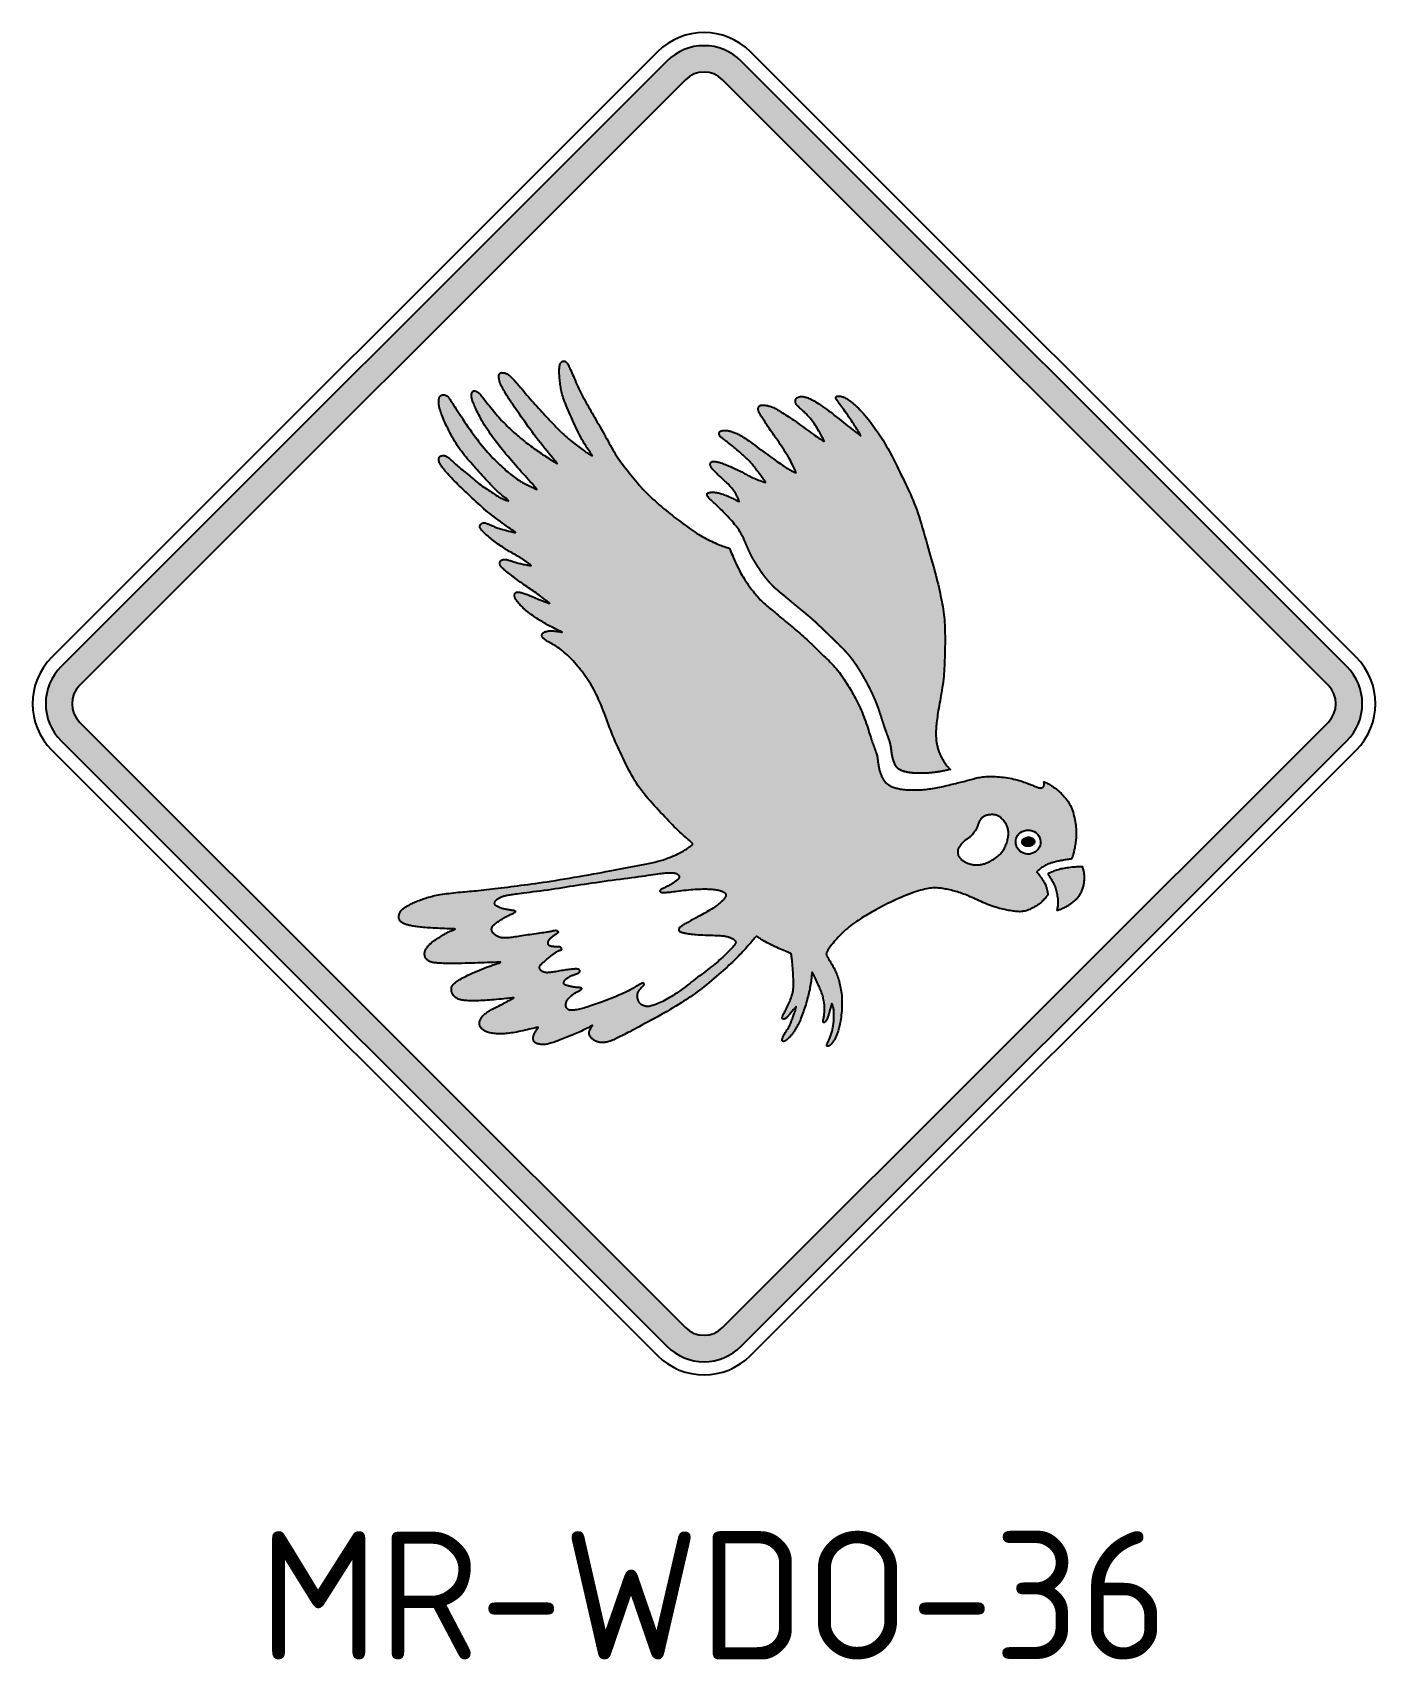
# Model space of a CAD drawing. Header units: millimetres. Extents: x 128 to 332, y 6 to 254.
import ezdxf

# ---------------------------------------------------------------- set-up
doc = ezdxf.new("R2010")
doc.units = ezdxf.units.MM
doc.linetypes.add('CENTERX2', pattern=[101.6, 63.5, -12.7, 12.7, -12.7])
for name, color, linetype in [('L35', 3, 'Continuous'), ('T25', 1, 'Continuous'), ('TBLK25', 1, 'Continuous')]:
    doc.layers.add(name, color=color, linetype=linetype)
doc.styles.add('ISO', font='iso3098b')

msp = doc.modelspace()

# ---------------------------------------------------------------- texts
at = {"layer": 'T25', "color": 3, "style": 'ISO'}
msp.add_text('MR-WDO-36', height=19.482, dxfattribs=at).set_placement((162.47, 6.47))

# ---------------------------------------------------------------- hatches: boundary and pattern name
at = {"layer": 'TBLK25', "linetype": 'CENTERX2'}
h = msp.add_hatch(color=256, dxfattribs=at)
h.paths.add_polyline_path([(324.77, 154.44, -0.198872), (325.94, 151.61), (329.94, 151.61, 0.198872), (327.6, 157.27), (235.67, 249.19, 0.198872), (230.02, 251.54), (230.02, 247.54, -0.198872), (232.84, 246.36)])
h.paths.add_polyline_path([(227.19, 246.36, -0.198952), (230.02, 247.54), (230.02, 251.54, 0.198952), (224.36, 249.19), (132.43, 157.27, 0.198872), (130.09, 151.61), (134.09, 151.61, -0.198872), (135.26, 154.44)])
h.paths.add_polyline_path([(224.36, 54.03, 0.198952), (230.02, 51.69), (230.02, 55.69, -0.198952), (227.19, 56.86), (135.26, 148.78, -0.198952), (134.09, 151.61), (130.09, 151.61, 0.198952), (132.43, 145.96)])
h.paths.add_polyline_path([(232.84, 56.86, -0.198872), (230.02, 55.69), (230.02, 51.69, 0.198872), (235.67, 54.03), (327.6, 145.96, 0.198952), (329.94, 151.61), (325.94, 151.61, -0.198952), (324.77, 148.78)])
at = {"layer": 'TBLK25'}
h = msp.add_hatch(color=256, dxfattribs=at)
h.paths.add_polyline_path([(276.43, 140.29), (276.72, 140.24), (277.01, 140.17), (277.3, 140.1), (277.57, 140.03), (277.84, 139.96), (278.1, 139.88), (278.35, 139.8), (278.59, 139.72), (278.83, 139.63), (279.06, 139.55), (279.28, 139.46), (279.49, 139.38), (279.68, 139.3), (279.87, 139.22), (280.04, 139.15), (280.2, 139.08), (280.35, 139.03), (280.48, 138.97), (280.61, 138.93), (280.72, 138.89), (280.81, 138.86), (280.9, 138.83), (280.99, 138.82), (281.06, 138.81), (281.13, 138.8), (281.19, 138.81), (281.24, 138.81), (281.29, 138.83), (281.33, 138.84), (281.38, 138.87), (281.41, 138.89), (281.45, 138.92), (281.48, 138.95), (281.52, 138.98), (281.54, 139.01), (281.57, 139.05), (281.59, 139.09), (281.61, 139.14), (281.63, 139.19), (281.64, 139.24), (281.64, 139.3), (281.64, 139.37), (281.64, 139.44), (281.63, 139.5), (281.63, 139.57), (281.62, 139.63), (281.62, 139.68), (281.62, 139.72), (281.62, 139.75), (281.63, 139.76), (281.64, 139.77), (281.67, 139.76), (281.71, 139.75), (281.76, 139.72), (281.83, 139.68), (281.92, 139.63), (282.02, 139.58), (282.15, 139.51), (282.29, 139.43), (282.45, 139.35), (282.61, 139.25), (282.78, 139.15), (282.96, 139.03), (283.14, 138.91), (283.32, 138.77), (283.5, 138.63), (283.68, 138.48), (283.86, 138.33), (284.04, 138.17), (284.21, 138), (284.38, 137.83), (284.54, 137.66), (284.7, 137.49), (284.85, 137.32), (285, 137.14), (285.14, 136.95), (285.27, 136.76), (285.4, 136.56), (285.52, 136.35), (285.64, 136.13), (285.74, 135.89), (285.85, 135.64), (285.94, 135.38), (286.03, 135.12), (286.11, 134.84), (286.18, 134.56), (286.25, 134.28), (286.31, 134), (286.36, 133.72), (286.4, 133.44), (286.44, 133.16), (286.47, 132.89), (286.5, 132.62), (286.51, 132.36), (286.53, 132.1), (286.53, 131.85), (286.53, 131.61), (286.52, 131.38), (286.5, 131.16), (286.48, 130.94), (286.46, 130.73), (286.43, 130.52), (286.4, 130.32), (286.36, 130.12), (286.33, 129.93), (286.29, 129.74), (286.25, 129.56), (286.21, 129.38), (286.17, 129.21), (286.14, 129.06), (286.1, 128.91), (286.06, 128.77), (286.03, 128.65), (286, 128.54), (285.97, 128.44), (285.94, 128.36), (285.91, 128.28), (285.89, 128.22), (285.87, 128.17), (285.85, 128.12), (285.83, 128.09), (285.82, 128.06), (285.79, 128.04), (285.77, 128.03), (285.73, 128.02), (285.67, 128.01), (285.6, 128), (285.51, 127.98), (285.4, 127.97), (285.27, 127.95), (285.12, 127.93), (284.96, 127.9), (284.79, 127.88), (284.61, 127.85), (284.42, 127.82), (284.24, 127.79), (284.06, 127.76), (283.88, 127.72), (283.71, 127.69), (283.54, 127.65), (283.37, 127.61), (283.2, 127.57), (283.03, 127.52), (282.85, 127.47), (282.68, 127.42), (282.51, 127.36), (282.34, 127.29), (282.17, 127.23), (282.01, 127.15), (281.85, 127.08), (281.69, 126.99), (281.54, 126.9), (281.4, 126.81), (281.27, 126.72), (281.14, 126.62), (281.02, 126.53), (280.92, 126.44), (280.82, 126.35), (280.74, 126.28), (280.68, 126.22), (280.63, 126.17), (280.59, 126.13), (280.56, 126.1), (280.55, 126.07), (280.55, 126.05), (280.57, 126.02), (280.59, 125.99), (280.62, 125.95), (280.67, 125.9), (280.72, 125.83), (280.78, 125.76), (280.84, 125.68), (280.91, 125.59), (280.99, 125.49), (281.07, 125.39), (281.15, 125.28), (281.24, 125.16), (281.32, 125.04), (281.41, 124.91), (281.49, 124.78), (281.57, 124.65), (281.64, 124.52), (281.71, 124.39), (281.78, 124.26), (281.83, 124.14), (281.88, 124.02), (281.92, 123.9), (281.96, 123.79), (281.99, 123.68), (282.02, 123.57), (282.05, 123.46), (282.07, 123.36), (282.1, 123.26), (282.12, 123.17), (282.14, 123.08), (282.16, 122.99), (282.18, 122.91), (282.2, 122.84), (282.21, 122.78), (282.22, 122.73), (282.23, 122.69), (282.24, 122.66), (282.23, 122.63), (282.23, 122.6), (282.21, 122.57), (282.18, 122.52), (282.14, 122.47), (282.08, 122.4), (282.01, 122.32), (281.93, 122.22), (281.83, 122.1), (281.72, 121.98), (281.6, 121.84), (281.47, 121.71), (281.33, 121.57), (281.18, 121.44), (281.03, 121.31), (280.87, 121.18), (280.71, 121.06), (280.54, 120.95), (280.37, 120.84), (280.19, 120.74), (280.01, 120.64), (279.83, 120.54), (279.65, 120.46), (279.47, 120.38), (279.28, 120.3), (279.09, 120.23), (278.91, 120.17), (278.72, 120.12), (278.53, 120.08), (278.34, 120.05), (278.15, 120.03), (277.96, 120.02), (277.77, 120.03), (277.57, 120.04), (277.37, 120.05), (277.16, 120.08), (276.94, 120.11), (276.72, 120.15), (276.48, 120.19), (276.23, 120.23), (275.97, 120.28), (275.7, 120.34), (275.43, 120.4), (275.16, 120.46), (274.88, 120.53), (274.6, 120.61), (274.32, 120.69), (274.05, 120.78), (273.77, 120.88), (273.49, 120.98), (273.21, 121.08), (272.93, 121.19), (272.64, 121.31), (272.36, 121.43), (272.08, 121.55), (271.8, 121.68), (271.51, 121.81), (271.24, 121.93), (270.96, 122.06), (270.69, 122.18), (270.42, 122.3), (270.16, 122.41), (269.9, 122.52), (269.65, 122.62), (269.41, 122.71), (269.17, 122.79), (268.94, 122.87), (268.71, 122.94), (268.48, 123.02), (268.25, 123.08), (268.02, 123.15), (267.8, 123.21), (267.57, 123.27), (267.35, 123.32), (267.13, 123.38), (266.91, 123.43), (266.69, 123.47), (266.47, 123.51), (266.26, 123.55), (266.04, 123.58), (265.83, 123.6), (265.61, 123.62), (265.4, 123.64), (265.18, 123.64), (264.96, 123.64), (264.73, 123.63), (264.51, 123.61), (264.27, 123.59), (264.03, 123.55), (263.77, 123.5), (263.5, 123.44), (263.22, 123.37), (262.92, 123.29), (262.6, 123.19), (262.27, 123.09), (261.91, 122.97), (261.54, 122.84), (261.15, 122.69), (260.76, 122.54), (260.35, 122.38), (259.94, 122.2), (259.53, 122.02), (259.11, 121.83), (258.7, 121.64), (258.29, 121.44), (257.89, 121.25), (257.5, 121.05), (257.13, 120.86), (256.77, 120.67), (256.44, 120.49), (256.12, 120.32), (255.83, 120.16), (255.55, 120), (255.28, 119.85), (255.03, 119.7), (254.77, 119.55), (254.51, 119.39), (254.25, 119.23), (253.98, 119.07), (253.71, 118.89), (253.43, 118.71), (253.14, 118.52), (252.86, 118.33), (252.58, 118.13), (252.31, 117.92), (252.04, 117.71), (251.78, 117.49), (251.52, 117.28), (251.28, 117.05), (251.04, 116.83), (250.82, 116.6), (250.6, 116.38), (250.38, 116.15), (250.18, 115.92), (249.98, 115.7), (249.79, 115.48), (249.61, 115.26), (249.44, 115.05), (249.28, 114.85), (249.14, 114.66), (249.02, 114.49), (248.91, 114.34), (248.82, 114.2), (248.75, 114.08), (248.69, 113.98), (248.65, 113.89), (248.62, 113.81), (248.6, 113.74), (248.59, 113.68), (248.58, 113.62), (248.58, 113.56), (248.59, 113.51), (248.61, 113.45), (248.63, 113.39), (248.66, 113.32), (248.69, 113.25), (248.73, 113.17), (248.79, 113.09), (248.85, 112.99), (248.91, 112.88), (248.99, 112.76), (249.07, 112.63), (249.15, 112.5), (249.23, 112.36), (249.32, 112.22), (249.41, 112.07), (249.5, 111.92), (249.58, 111.77), (249.67, 111.62), (249.75, 111.46), (249.83, 111.3), (249.92, 111.12), (250, 110.94), (250.08, 110.75), (250.16, 110.55), (250.24, 110.34), (250.31, 110.12), (250.39, 109.9), (250.46, 109.66), (250.53, 109.43), (250.59, 109.18), (250.65, 108.94), (250.71, 108.69), (250.76, 108.44), (250.81, 108.18), (250.85, 107.91), (250.89, 107.63), (250.92, 107.34), (250.94, 107.04), (250.95, 106.73), (250.96, 106.39), (250.96, 106.05), (250.95, 105.7), (250.94, 105.35), (250.92, 104.99), (250.89, 104.65), (250.86, 104.32), (250.82, 104), (250.78, 103.7), (250.74, 103.43), (250.69, 103.17), (250.64, 102.93), (250.59, 102.71), (250.54, 102.5), (250.49, 102.3), (250.44, 102.12), (250.39, 101.95), (250.35, 101.8), (250.3, 101.65), (250.25, 101.51), (250.2, 101.38), (250.16, 101.25), (250.1, 101.13), (250.05, 101.02), (249.99, 100.9), (249.93, 100.79), (249.87, 100.68), (249.81, 100.58), (249.74, 100.48), (249.68, 100.39), (249.61, 100.29), (249.55, 100.21), (249.49, 100.13), (249.43, 100.05), (249.37, 99.98), (249.31, 99.92), (249.26, 99.86), (249.21, 99.8), (249.16, 99.76), (249.11, 99.71), (249.07, 99.68), (249.03, 99.65), (248.99, 99.63), (248.95, 99.61), (248.91, 99.59), (248.88, 99.58), (248.85, 99.58), (248.82, 99.58), (248.8, 99.58), (248.77, 99.58), (248.75, 99.59), (248.73, 99.6), (248.71, 99.61), (248.69, 99.62), (248.68, 99.64), (248.66, 99.65), (248.66, 99.66), (248.65, 99.68), (248.64, 99.69), (248.64, 99.71), (248.64, 99.73), (248.65, 99.75), (248.66, 99.78), (248.66, 99.81), (248.68, 99.84), (248.69, 99.88), (248.71, 99.92), (248.73, 99.97), (248.75, 100.02), (248.77, 100.08), (248.8, 100.14), (248.83, 100.21), (248.86, 100.28), (248.9, 100.36), (248.94, 100.44), (248.98, 100.53), (249.02, 100.63), (249.06, 100.74), (249.11, 100.86), (249.16, 100.98), (249.21, 101.11), (249.26, 101.26), (249.31, 101.41), (249.36, 101.56), (249.41, 101.73), (249.45, 101.89), (249.5, 102.07), (249.54, 102.24), (249.57, 102.42), (249.61, 102.6), (249.64, 102.79), (249.66, 102.97), (249.68, 103.16), (249.7, 103.35), (249.71, 103.53), (249.72, 103.72), (249.73, 103.91), (249.74, 104.1), (249.74, 104.28), (249.74, 104.46), (249.74, 104.64), (249.73, 104.81), (249.72, 104.97), (249.7, 105.13), (249.67, 105.27), (249.65, 105.41), (249.62, 105.53), (249.59, 105.64), (249.55, 105.74), (249.52, 105.83), (249.5, 105.91), (249.47, 105.97), (249.45, 106.02), (249.44, 106.05), (249.43, 106.07), (249.42, 106.07), (249.4, 106.06), (249.39, 106.02), (249.37, 105.97), (249.35, 105.89), (249.33, 105.79), (249.29, 105.68), (249.26, 105.55), (249.22, 105.4), (249.17, 105.26), (249.13, 105.1), (249.09, 104.95), (249.05, 104.8), (249, 104.66), (248.96, 104.52), (248.93, 104.39), (248.89, 104.27), (248.85, 104.15), (248.81, 104.04), (248.78, 103.94), (248.74, 103.84), (248.7, 103.75), (248.66, 103.67), (248.62, 103.59), (248.58, 103.52), (248.54, 103.45), (248.5, 103.4), (248.47, 103.35), (248.43, 103.3), (248.4, 103.27), (248.37, 103.24), (248.33, 103.22), (248.3, 103.21), (248.28, 103.2), (248.25, 103.2), (248.22, 103.2), (248.2, 103.2), (248.18, 103.21), (248.15, 103.22), (248.13, 103.24), (248.12, 103.27), (248.1, 103.3), (248.1, 103.34), (248.09, 103.39), (248.1, 103.45), (248.11, 103.52), (248.12, 103.61), (248.14, 103.7), (248.17, 103.81), (248.19, 103.93), (248.22, 104.06), (248.24, 104.2), (248.26, 104.35), (248.28, 104.52), (248.3, 104.7), (248.31, 104.88), (248.32, 105.07), (248.32, 105.27), (248.32, 105.47), (248.31, 105.67), (248.29, 105.87), (248.27, 106.07), (248.25, 106.26), (248.21, 106.46), (248.18, 106.65), (248.13, 106.84), (248.09, 107.02), (248.03, 107.21), (247.98, 107.39), (247.91, 107.58), (247.85, 107.76), (247.78, 107.95), (247.7, 108.14), (247.62, 108.34), (247.53, 108.54), (247.44, 108.74), (247.34, 108.96), (247.24, 109.18), (247.13, 109.41), (247.02, 109.64), (246.92, 109.86), (246.82, 110.07), (246.72, 110.26), (246.64, 110.43), (246.57, 110.57), (246.52, 110.69), (246.47, 110.77), (246.44, 110.82), (246.42, 110.84), (246.41, 110.82), (246.39, 110.78), (246.39, 110.7), (246.38, 110.59), (246.36, 110.46), (246.35, 110.29), (246.33, 110.11), (246.31, 109.9), (246.29, 109.68), (246.26, 109.45), (246.23, 109.2), (246.19, 108.96), (246.15, 108.71), (246.1, 108.46), (246.06, 108.21), (246, 107.96), (245.95, 107.71), (245.89, 107.45), (245.82, 107.2), (245.75, 106.94), (245.68, 106.68), (245.61, 106.42), (245.53, 106.16), (245.45, 105.9), (245.36, 105.64), (245.28, 105.38), (245.19, 105.12), (245.1, 104.86), (245.01, 104.6), (244.92, 104.35), (244.82, 104.1), (244.73, 103.86), (244.64, 103.62), (244.54, 103.4), (244.45, 103.19), (244.36, 102.99), (244.27, 102.8), (244.18, 102.63), (244.09, 102.47), (244.01, 102.33), (243.93, 102.19), (243.84, 102.06), (243.77, 101.94), (243.69, 101.83), (243.61, 101.72), (243.54, 101.61), (243.46, 101.51), (243.39, 101.42), (243.32, 101.33), (243.25, 101.24), (243.17, 101.15), (243.1, 101.07), (243.03, 100.99), (242.95, 100.92), (242.88, 100.85), (242.81, 100.78), (242.74, 100.71), (242.67, 100.65), (242.6, 100.59), (242.54, 100.54), (242.49, 100.5), (242.43, 100.46), (242.38, 100.42), (242.34, 100.39), (242.29, 100.36), (242.25, 100.34), (242.21, 100.33), (242.17, 100.32), (242.13, 100.31), (242.1, 100.32), (242.06, 100.32), (242.03, 100.33), (242, 100.34), (241.97, 100.36), (241.94, 100.37), (241.92, 100.39), (241.9, 100.42), (241.89, 100.44), (241.88, 100.47), (241.87, 100.5), (241.87, 100.54), (241.87, 100.59), (241.88, 100.65), (241.9, 100.71), (241.93, 100.78), (241.96, 100.87), (242, 100.96), (242.04, 101.06), (242.09, 101.17), (242.15, 101.29), (242.21, 101.4), (242.28, 101.53), (242.36, 101.66), (242.44, 101.79), (242.52, 101.92), (242.61, 102.06), (242.7, 102.2), (242.79, 102.35), (242.87, 102.5), (242.95, 102.65), (243.03, 102.81), (243.11, 102.97), (243.18, 103.14), (243.24, 103.3), (243.31, 103.47), (243.37, 103.63), (243.43, 103.8), (243.49, 103.95), (243.55, 104.11), (243.61, 104.26), (243.66, 104.4), (243.72, 104.54), (243.76, 104.67), (243.81, 104.79), (243.85, 104.91), (243.88, 105.01), (243.91, 105.11), (243.93, 105.2), (243.95, 105.28), (243.97, 105.34), (243.98, 105.4), (243.99, 105.46), (243.99, 105.5), (243.99, 105.54), (244, 105.56), (244, 105.58), (243.99, 105.59), (243.98, 105.58), (243.96, 105.56), (243.93, 105.53), (243.89, 105.48), (243.83, 105.41), (243.75, 105.33), (243.67, 105.23), (243.57, 105.11), (243.46, 104.99), (243.35, 104.86), (243.24, 104.73), (243.13, 104.61), (243.03, 104.48), (242.93, 104.37), (242.84, 104.27), (242.76, 104.17), (242.68, 104.08), (242.61, 104), (242.54, 103.93), (242.47, 103.87), (242.41, 103.82), (242.36, 103.78), (242.3, 103.75), (242.25, 103.73), (242.2, 103.71), (242.15, 103.7), (242.11, 103.7), (242.07, 103.7), (242.03, 103.71), (242, 103.73), (241.97, 103.74), (241.94, 103.76), (241.92, 103.79), (241.91, 103.82), (241.9, 103.85), (241.89, 103.89), (241.89, 103.94), (241.9, 103.98), (241.91, 104.04), (241.93, 104.1), (241.96, 104.17), (242, 104.25), (242.04, 104.35), (242.09, 104.45), (242.15, 104.58), (242.22, 104.72), (242.3, 104.87), (242.39, 105.04), (242.48, 105.22), (242.57, 105.41), (242.66, 105.6), (242.76, 105.8), (242.85, 106), (242.94, 106.2), (243.02, 106.39), (243.1, 106.59), (243.18, 106.77), (243.25, 106.95), (243.31, 107.13), (243.37, 107.29), (243.42, 107.44), (243.46, 107.58), (243.49, 107.72), (243.52, 107.85), (243.54, 107.99), (243.56, 108.14), (243.57, 108.3), (243.58, 108.49), (243.59, 108.7), (243.59, 108.94), (243.59, 109.21), (243.58, 109.5), (243.58, 109.81), (243.57, 110.13), (243.56, 110.46), (243.54, 110.8), (243.52, 111.13), (243.5, 111.46), (243.47, 111.78), (243.45, 112.08), (243.42, 112.37), (243.39, 112.63), (243.37, 112.87), (243.34, 113.07), (243.32, 113.24), (243.31, 113.38), (243.29, 113.48), (243.27, 113.56), (243.24, 113.62), (243.19, 113.67), (243.13, 113.71), (243.04, 113.75), (242.92, 113.8), (242.76, 113.86), (242.58, 113.94), (242.37, 114.02), (242.15, 114.12), (241.9, 114.23), (241.64, 114.34), (241.38, 114.45), (241.11, 114.57), (240.84, 114.7), (240.58, 114.82), (240.32, 114.95), (240.07, 115.07), (239.82, 115.2), (239.59, 115.32), (239.37, 115.44), (239.17, 115.55), (238.98, 115.66), (238.81, 115.76), (238.66, 115.86), (238.52, 115.95), (238.4, 116.03), (238.3, 116.1), (238.21, 116.16), (238.14, 116.21), (238.09, 116.25), (238.04, 116.27), (238, 116.28), (237.96, 116.27), (237.92, 116.24), (237.86, 116.19), (237.79, 116.11), (237.7, 116), (237.58, 115.87), (237.44, 115.71), (237.28, 115.52), (237.11, 115.32), (236.92, 115.1), (236.72, 114.88), (236.52, 114.65), (236.31, 114.41), (236.11, 114.19), (235.9, 113.96), (235.69, 113.74), (235.48, 113.51), (235.26, 113.29), (235.04, 113.06), (234.81, 112.83), (234.57, 112.6), (234.32, 112.37), (234.06, 112.12), (233.79, 111.88), (233.51, 111.62), (233.21, 111.36), (232.9, 111.09), (232.58, 110.81), (232.25, 110.52), (231.9, 110.22), (231.54, 109.91), (231.17, 109.6), (230.8, 109.28), (230.43, 108.97), (230.06, 108.67), (229.69, 108.37), (229.33, 108.09), (228.99, 107.83), (228.65, 107.58), (228.31, 107.34), (227.97, 107.11), (227.63, 106.88), (227.28, 106.65), (226.92, 106.42), (226.54, 106.19), (226.15, 105.94), (225.73, 105.69), (225.3, 105.43), (224.86, 105.16), (224.4, 104.89), (223.93, 104.62), (223.45, 104.35), (222.97, 104.08), (222.49, 103.8), (222, 103.54), (221.52, 103.28), (221.05, 103.03), (220.6, 102.78), (220.17, 102.55), (219.76, 102.34), (219.39, 102.14), (219.05, 101.96), (218.74, 101.8), (218.46, 101.66), (218.2, 101.52), (217.96, 101.4), (217.74, 101.28), (217.52, 101.17), (217.31, 101.07), (217.11, 100.96), (216.9, 100.86), (216.7, 100.77), (216.5, 100.67), (216.31, 100.59), (216.12, 100.51), (215.93, 100.43), (215.76, 100.37), (215.58, 100.32), (215.42, 100.27), (215.26, 100.23), (215.11, 100.2), (214.97, 100.18), (214.83, 100.17), (214.69, 100.16), (214.56, 100.16), (214.44, 100.16), (214.32, 100.17), (214.21, 100.18), (214.1, 100.2), (214, 100.22), (213.9, 100.24), (213.8, 100.27), (213.71, 100.31), (213.62, 100.34), (213.53, 100.38), (213.45, 100.43), (213.37, 100.47), (213.29, 100.52), (213.22, 100.58), (213.15, 100.64), (213.08, 100.7), (213.01, 100.76), (212.94, 100.83), (212.88, 100.9), (212.82, 100.97), (212.77, 101.04), (212.72, 101.12), (212.67, 101.19), (212.64, 101.26), (212.61, 101.34), (212.59, 101.41), (212.58, 101.48), (212.57, 101.55), (212.57, 101.62), (212.58, 101.69), (212.59, 101.75), (212.6, 101.82), (212.62, 101.89), (212.64, 101.95), (212.67, 102.02), (212.7, 102.08), (212.73, 102.14), (212.77, 102.2), (212.8, 102.26), (212.83, 102.32), (212.87, 102.38), (212.9, 102.44), (212.94, 102.49), (212.97, 102.55), (213, 102.59), (213.02, 102.64), (213.05, 102.67), (213.07, 102.7), (213.08, 102.73), (213.09, 102.75), (213.09, 102.75), (213.07, 102.75), (213.05, 102.74), (213, 102.71), (212.93, 102.68), (212.84, 102.63), (212.73, 102.57), (212.59, 102.49), (212.44, 102.41), (212.26, 102.32), (212.07, 102.22), (211.87, 102.11), (211.65, 102.01), (211.43, 101.9), (211.2, 101.8), (210.96, 101.7), (210.72, 101.6), (210.48, 101.5), (210.23, 101.39), (209.98, 101.29), (209.72, 101.19), (209.47, 101.09), (209.21, 100.98), (208.95, 100.88), (208.69, 100.77), (208.44, 100.67), (208.19, 100.57), (207.95, 100.47), (207.72, 100.38), (207.5, 100.3), (207.3, 100.22), (207.1, 100.15), (206.92, 100.09), (206.74, 100.04), (206.57, 99.99), (206.41, 99.95), (206.25, 99.92), (206.09, 99.9), (205.93, 99.88), (205.78, 99.87), (205.63, 99.86), (205.48, 99.86), (205.34, 99.87), (205.2, 99.88), (205.08, 99.9), (204.96, 99.92), (204.85, 99.94), (204.74, 99.96), (204.65, 99.99), (204.57, 100.03), (204.49, 100.07), (204.42, 100.11), (204.36, 100.16), (204.3, 100.21), (204.26, 100.27), (204.21, 100.33), (204.18, 100.4), (204.15, 100.47), (204.12, 100.55), (204.1, 100.63), (204.09, 100.71), (204.09, 100.8), (204.09, 100.89), (204.1, 100.98), (204.12, 101.07), (204.15, 101.17), (204.18, 101.27), (204.22, 101.37), (204.26, 101.47), (204.31, 101.58), (204.37, 101.69), (204.44, 101.8), (204.5, 101.91), (204.57, 102.01), (204.63, 102.11), (204.7, 102.2), (204.75, 102.28), (204.8, 102.34), (204.83, 102.39), (204.85, 102.43), (204.86, 102.46), (204.84, 102.47), (204.79, 102.46), (204.71, 102.45), (204.6, 102.42), (204.44, 102.39), (204.25, 102.34), (204.02, 102.29), (203.75, 102.22), (203.47, 102.16), (203.16, 102.09), (202.85, 102.02), (202.53, 101.95), (202.21, 101.88), (201.9, 101.81), (201.6, 101.75), (201.31, 101.7), (201.02, 101.65), (200.74, 101.61), (200.47, 101.57), (200.2, 101.54), (199.94, 101.51), (199.69, 101.5), (199.44, 101.49), (199.19, 101.48), (198.96, 101.48), (198.73, 101.49), (198.51, 101.5), (198.31, 101.51), (198.11, 101.53), (197.92, 101.56), (197.75, 101.58), (197.58, 101.61), (197.43, 101.65), (197.28, 101.69), (197.14, 101.73), (197.01, 101.78), (196.88, 101.84), (196.76, 101.9), (196.65, 101.97), (196.54, 102.04), (196.45, 102.12), (196.36, 102.2), (196.27, 102.28), (196.2, 102.36), (196.14, 102.44), (196.08, 102.53), (196.04, 102.61), (196, 102.7), (195.97, 102.78), (195.95, 102.86), (195.94, 102.95), (195.93, 103.04), (195.93, 103.12), (195.94, 103.21), (195.95, 103.3), (195.97, 103.39), (196, 103.48), (196.03, 103.57), (196.08, 103.67), (196.13, 103.76), (196.18, 103.86), (196.25, 103.96), (196.33, 104.06), (196.41, 104.16), (196.5, 104.25), (196.6, 104.35), (196.7, 104.45), (196.81, 104.55), (196.93, 104.64), (197.05, 104.73), (197.18, 104.81), (197.31, 104.9), (197.46, 104.99), (197.61, 105.08), (197.78, 105.17), (197.96, 105.26), (198.16, 105.36), (198.37, 105.47), (198.59, 105.58), (198.82, 105.7), (199.05, 105.82), (199.28, 105.94), (199.51, 106.05), (199.73, 106.17), (199.94, 106.27), (200.14, 106.38), (200.31, 106.47), (200.48, 106.56), (200.62, 106.63), (200.75, 106.7), (200.87, 106.77), (200.96, 106.82), (201.04, 106.86), (201.1, 106.89), (201.14, 106.92), (201.15, 106.93), (201.14, 106.94), (201.09, 106.94), (201, 106.94), (200.88, 106.93), (200.7, 106.91), (200.49, 106.88), (200.23, 106.86), (199.93, 106.83), (199.61, 106.79), (199.26, 106.76), (198.9, 106.72), (198.54, 106.69), (198.17, 106.66), (197.82, 106.63), (197.46, 106.6), (197.12, 106.57), (196.79, 106.55), (196.46, 106.53), (196.14, 106.52), (195.84, 106.51), (195.54, 106.5), (195.26, 106.49), (194.99, 106.49), (194.73, 106.49), (194.48, 106.5), (194.24, 106.51), (194.02, 106.52), (193.81, 106.53), (193.62, 106.55), (193.44, 106.58), (193.27, 106.6), (193.11, 106.63), (192.97, 106.67), (192.83, 106.71), (192.71, 106.76), (192.59, 106.81), (192.48, 106.87), (192.38, 106.94), (192.29, 107.01), (192.2, 107.08), (192.12, 107.16), (192.05, 107.24), (191.98, 107.32), (191.93, 107.41), (191.88, 107.48), (191.84, 107.56), (191.8, 107.63), (191.77, 107.7), (191.75, 107.77), (191.73, 107.84), (191.71, 107.9), (191.7, 107.97), (191.69, 108.04), (191.68, 108.11), (191.67, 108.18), (191.67, 108.26), (191.67, 108.33), (191.67, 108.41), (191.69, 108.49), (191.71, 108.57), (191.74, 108.65), (191.78, 108.73), (191.83, 108.81), (191.89, 108.89), (191.96, 108.98), (192.05, 109.06), (192.14, 109.15), (192.24, 109.24), (192.36, 109.33), (192.49, 109.43), (192.63, 109.53), (192.79, 109.63), (192.96, 109.74), (193.16, 109.85), (193.38, 109.97), (193.62, 110.1), (193.89, 110.24), (194.18, 110.38), (194.5, 110.53), (194.84, 110.68), (195.19, 110.84), (195.56, 111), (195.92, 111.15), (196.29, 111.3), (196.65, 111.44), (197, 111.58), (197.33, 111.71), (197.65, 111.82), (197.95, 111.93), (198.22, 112.02), (198.47, 112.1), (198.68, 112.18), (198.85, 112.23), (198.99, 112.28), (199.08, 112.31), (199.13, 112.34), (199.13, 112.35), (199.08, 112.36), (198.97, 112.36), (198.8, 112.36), (198.57, 112.35), (198.28, 112.33), (197.93, 112.32), (197.54, 112.31), (197.1, 112.29), (196.64, 112.27), (196.16, 112.26), (195.67, 112.24), (195.18, 112.23), (194.7, 112.21), (194.22, 112.2), (193.76, 112.19), (193.32, 112.18), (192.89, 112.18), (192.48, 112.17), (192.09, 112.17), (191.72, 112.17), (191.38, 112.17), (191.05, 112.17), (190.76, 112.18), (190.48, 112.18), (190.22, 112.19), (189.99, 112.2), (189.77, 112.21), (189.57, 112.23), (189.39, 112.24), (189.22, 112.26), (189.06, 112.28), (188.92, 112.3), (188.79, 112.33), (188.67, 112.36), (188.56, 112.39), (188.45, 112.43), (188.36, 112.47), (188.26, 112.52), (188.18, 112.58), (188.1, 112.63), (188.02, 112.7), (187.96, 112.76), (187.9, 112.83), (187.84, 112.89), (187.79, 112.97), (187.75, 113.04), (187.71, 113.11), (187.68, 113.19), (187.65, 113.26), (187.63, 113.34), (187.62, 113.42), (187.61, 113.5), (187.6, 113.58), (187.6, 113.66), (187.61, 113.75), (187.63, 113.83), (187.65, 113.92), (187.68, 114.02), (187.71, 114.11), (187.76, 114.22), (187.81, 114.32), (187.87, 114.43), (187.94, 114.55), (188.02, 114.66), (188.11, 114.78), (188.2, 114.89), (188.31, 115.01), (188.42, 115.12), (188.54, 115.22), (188.66, 115.33), (188.8, 115.43), (188.94, 115.53), (189.08, 115.63), (189.24, 115.73), (189.4, 115.83), (189.56, 115.94), (189.73, 116.05), (189.9, 116.16), (190.08, 116.27), (190.26, 116.39), (190.44, 116.5), (190.62, 116.61), (190.8, 116.71), (190.97, 116.81), (191.15, 116.9), (191.31, 116.98), (191.47, 117.06), (191.62, 117.12), (191.76, 117.18), (191.88, 117.23), (191.99, 117.28), (192.08, 117.31), (192.15, 117.34), (192.2, 117.36), (192.22, 117.38), (192.2, 117.39), (192.15, 117.4), (192.06, 117.4), (191.93, 117.41), (191.76, 117.41), (191.53, 117.42), (191.26, 117.43), (190.96, 117.44), (190.63, 117.45), (190.28, 117.47), (189.93, 117.48), (189.57, 117.5), (189.23, 117.52), (188.89, 117.53), (188.57, 117.55), (188.27, 117.57), (187.98, 117.59), (187.71, 117.61), (187.45, 117.64), (187.2, 117.66), (186.97, 117.68), (186.75, 117.71), (186.54, 117.73), (186.34, 117.76), (186.15, 117.79), (185.97, 117.82), (185.8, 117.85), (185.64, 117.88), (185.48, 117.91), (185.32, 117.94), (185.17, 117.97), (185.03, 118.01), (184.89, 118.04), (184.76, 118.08), (184.64, 118.12), (184.52, 118.17), (184.42, 118.21), (184.32, 118.26), (184.23, 118.32), (184.15, 118.37), (184.08, 118.43), (184.02, 118.49), (183.96, 118.55), (183.91, 118.6), (183.87, 118.66), (183.83, 118.71), (183.79, 118.77), (183.77, 118.82), (183.74, 118.88), (183.72, 118.93), (183.71, 118.99), (183.7, 119.06), (183.69, 119.12), (183.69, 119.2), (183.69, 119.27), (183.7, 119.35), (183.71, 119.44), (183.73, 119.52), (183.75, 119.61), (183.78, 119.7), (183.81, 119.78), (183.85, 119.87), (183.89, 119.96), (183.94, 120.04), (184, 120.13), (184.06, 120.21), (184.13, 120.29), (184.21, 120.37), (184.3, 120.44), (184.39, 120.52), (184.49, 120.6), (184.61, 120.67), (184.72, 120.74), (184.85, 120.82), (184.98, 120.89), (185.12, 120.96), (185.26, 121.04), (185.41, 121.12), (185.57, 121.2), (185.73, 121.28), (185.89, 121.36), (186.06, 121.44), (186.23, 121.52), (186.41, 121.59), (186.59, 121.67), (186.78, 121.75), (186.97, 121.82), (187.17, 121.89), (187.37, 121.97), (187.57, 122.03), (187.79, 122.1), (188, 122.17), (188.22, 122.23), (188.45, 122.29), (188.68, 122.35), (188.92, 122.41), (189.17, 122.47), (189.43, 122.52), (189.71, 122.58), (189.99, 122.63), (190.3, 122.68), (190.61, 122.72), (190.95, 122.77), (191.29, 122.81), (191.64, 122.86), (191.99, 122.9), (192.35, 122.93), (192.7, 122.97), (193.05, 123), (193.39, 123.03), (193.73, 123.06), (194.06, 123.09), (194.4, 123.12), (194.74, 123.14), (195.09, 123.17), (195.44, 123.21), (195.81, 123.24), (196.2, 123.28), (196.6, 123.33), (197.01, 123.38), (197.44, 123.43), (197.87, 123.48), (198.32, 123.54), (198.78, 123.59), (199.25, 123.65), (199.73, 123.71), (200.22, 123.77), (200.72, 123.84), (201.22, 123.9), (201.73, 123.96), (202.26, 124.03), (202.79, 124.1), (203.33, 124.17), (203.88, 124.25), (204.44, 124.33), (205.01, 124.41), (205.6, 124.49), (206.21, 124.58), (206.84, 124.68), (207.49, 124.78), (208.16, 124.89), (208.87, 125), (209.59, 125.12), (210.33, 125.25), (211.06, 125.38), (211.8, 125.5), (212.52, 125.63), (213.22, 125.76), (213.89, 125.88), (214.52, 126), (215.12, 126.12), (215.7, 126.23), (216.26, 126.34), (216.8, 126.45), (217.33, 126.55), (217.86, 126.65), (218.39, 126.75), (218.92, 126.85), (219.47, 126.94), (220.01, 127.04), (220.54, 127.14), (221.07, 127.24), (221.59, 127.34), (222.09, 127.45), (222.56, 127.56), (223.02, 127.68), (223.45, 127.8), (223.86, 127.92), (224.24, 128.05), (224.6, 128.18), (224.93, 128.31), (225.24, 128.44), (225.53, 128.56), (225.8, 128.68), (226.04, 128.8), (226.26, 128.91), (226.47, 129.02), (226.66, 129.13), (226.84, 129.23), (227.01, 129.33), (227.18, 129.44), (227.34, 129.54), (227.49, 129.63), (227.63, 129.73), (227.76, 129.82), (227.88, 129.91), (227.99, 129.99), (228.09, 130.06), (228.16, 130.12), (228.22, 130.18), (228.27, 130.23), (228.28, 130.28), (228.28, 130.33), (228.25, 130.4), (228.19, 130.47), (228.09, 130.57), (227.97, 130.68), (227.81, 130.82), (227.62, 130.99), (227.4, 131.18), (227.16, 131.39), (226.9, 131.61), (226.63, 131.86), (226.35, 132.11), (226.07, 132.37), (225.79, 132.65), (225.51, 132.93), (225.22, 133.21), (224.94, 133.51), (224.65, 133.81), (224.35, 134.13), (224.05, 134.44), (223.75, 134.77), (223.43, 135.11), (223.11, 135.45), (222.79, 135.79), (222.47, 136.14), (222.16, 136.49), (221.85, 136.84), (221.54, 137.18), (221.25, 137.52), (220.98, 137.86), (220.72, 138.19), (220.47, 138.52), (220.22, 138.86), (219.99, 139.2), (219.76, 139.55), (219.53, 139.92), (219.3, 140.3), (219.07, 140.7), (218.85, 141.11), (218.62, 141.54), (218.4, 141.98), (218.17, 142.42), (217.95, 142.87), (217.74, 143.32), (217.53, 143.76), (217.32, 144.19), (217.12, 144.62), (216.92, 145.05), (216.73, 145.47), (216.54, 145.89), (216.36, 146.31), (216.19, 146.73), (216.02, 147.15), (215.85, 147.58), (215.69, 148), (215.53, 148.43), (215.38, 148.86), (215.22, 149.29), (215.06, 149.72), (214.9, 150.14), (214.73, 150.57), (214.56, 151), (214.39, 151.43), (214.21, 151.85), (214.02, 152.27), (213.83, 152.68), (213.64, 153.08), (213.44, 153.47), (213.24, 153.85), (213.03, 154.21), (212.82, 154.57), (212.6, 154.91), (212.38, 155.24), (212.16, 155.56), (211.94, 155.88), (211.72, 156.18), (211.5, 156.48), (211.27, 156.77), (211.05, 157.05), (210.83, 157.32), (210.6, 157.59), (210.38, 157.85), (210.15, 158.11), (209.92, 158.35), (209.69, 158.59), (209.46, 158.82), (209.23, 159.04), (209, 159.25), (208.76, 159.45), (208.53, 159.65), (208.3, 159.83), (208.07, 160), (207.84, 160.16), (207.62, 160.31), (207.4, 160.44), (207.18, 160.57), (206.98, 160.69), (206.78, 160.8), (206.6, 160.9), (206.42, 160.99), (206.27, 161.08), (206.13, 161.17), (206.01, 161.25), (205.9, 161.32), (205.81, 161.39), (205.73, 161.46), (205.66, 161.53), (205.6, 161.58), (205.55, 161.64), (205.51, 161.69), (205.48, 161.74), (205.45, 161.78), (205.43, 161.82), (205.42, 161.86), (205.41, 161.91), (205.4, 161.95), (205.4, 161.99), (205.41, 162.04), (205.42, 162.09), (205.44, 162.14), (205.46, 162.19), (205.49, 162.24), (205.52, 162.29), (205.57, 162.34), (205.62, 162.38), (205.68, 162.43), (205.75, 162.47), (205.82, 162.51), (205.91, 162.54), (206, 162.57), (206.1, 162.6), (206.2, 162.62), (206.32, 162.64), (206.43, 162.66), (206.56, 162.67), (206.69, 162.68), (206.82, 162.68), (206.95, 162.68), (207.09, 162.67), (207.23, 162.66), (207.38, 162.65), (207.52, 162.64), (207.66, 162.62), (207.8, 162.6), (207.93, 162.58), (208.05, 162.56), (208.16, 162.54), (208.26, 162.52), (208.34, 162.5), (208.41, 162.49), (208.45, 162.48), (208.47, 162.48), (208.47, 162.49), (208.44, 162.51), (208.38, 162.54), (208.3, 162.58), (208.18, 162.63), (208.02, 162.7), (207.84, 162.79), (207.63, 162.89), (207.4, 163), (207.15, 163.13), (206.88, 163.26), (206.6, 163.41), (206.32, 163.56), (206.03, 163.73), (205.73, 163.9), (205.44, 164.08), (205.15, 164.26), (204.86, 164.44), (204.58, 164.62), (204.31, 164.81), (204.05, 164.99), (203.8, 165.16), (203.56, 165.33), (203.34, 165.5), (203.13, 165.67), (202.93, 165.83), (202.75, 165.99), (202.57, 166.14), (202.41, 166.3), (202.26, 166.45), (202.12, 166.6), (201.99, 166.74), (201.87, 166.88), (201.77, 167.02), (201.67, 167.14), (201.59, 167.26), (201.52, 167.37), (201.46, 167.46), (201.41, 167.55), (201.36, 167.62), (201.33, 167.69), (201.31, 167.76), (201.29, 167.82), (201.27, 167.88), (201.27, 167.93), (201.26, 167.99), (201.26, 168.04), (201.26, 168.1), (201.26, 168.15), (201.27, 168.2), (201.28, 168.25), (201.3, 168.29), (201.31, 168.33), (201.33, 168.37), (201.35, 168.4), (201.38, 168.43), (201.41, 168.46), (201.44, 168.48), (201.48, 168.5), (201.52, 168.51), (201.56, 168.53), (201.61, 168.54), (201.67, 168.55), (201.74, 168.56), (201.81, 168.56), (201.89, 168.56), (201.97, 168.55), (202.07, 168.54), (202.18, 168.52), (202.29, 168.49), (202.42, 168.45), (202.56, 168.41), (202.71, 168.36), (202.87, 168.3), (203.04, 168.24), (203.22, 168.17), (203.41, 168.09), (203.62, 168.01), (203.83, 167.92), (204.05, 167.83), (204.27, 167.74), (204.5, 167.64), (204.72, 167.55), (204.94, 167.46), (205.15, 167.38), (205.36, 167.29), (205.55, 167.22), (205.73, 167.15), (205.9, 167.09), (206.06, 167.03), (206.19, 166.98), (206.31, 166.94), (206.41, 166.9), (206.49, 166.87), (206.54, 166.86), (206.57, 166.85), (206.57, 166.86), (206.55, 166.88), (206.5, 166.92), (206.43, 166.99), (206.33, 167.07), (206.19, 167.17), (206.03, 167.3), (205.85, 167.44), (205.66, 167.59), (205.44, 167.76), (205.22, 167.93), (204.99, 168.1), (204.76, 168.27), (204.53, 168.43), (204.3, 168.59), (204.08, 168.75), (203.85, 168.91), (203.61, 169.07), (203.38, 169.23), (203.14, 169.39), (202.89, 169.56), (202.64, 169.73), (202.39, 169.91), (202.13, 170.09), (201.88, 170.28), (201.62, 170.46), (201.38, 170.64), (201.13, 170.82), (200.9, 170.99), (200.68, 171.16), (200.47, 171.32), (200.28, 171.48), (200.09, 171.62), (199.92, 171.76), (199.77, 171.89), (199.63, 172.01), (199.51, 172.13), (199.4, 172.23), (199.31, 172.32), (199.23, 172.41), (199.17, 172.49), (199.12, 172.57), (199.08, 172.64), (199.05, 172.7), (199.02, 172.77), (199.01, 172.83), (199, 172.89), (199, 172.95), (199.01, 173), (199.02, 173.06), (199.04, 173.11), (199.06, 173.16), (199.09, 173.21), (199.12, 173.25), (199.15, 173.29), (199.19, 173.33), (199.23, 173.36), (199.28, 173.4), (199.33, 173.43), (199.38, 173.45), (199.44, 173.47), (199.51, 173.49), (199.58, 173.51), (199.65, 173.52), (199.74, 173.52), (199.82, 173.52), (199.92, 173.52), (200.02, 173.5), (200.12, 173.48), (200.23, 173.46), (200.35, 173.42), (200.47, 173.38), (200.6, 173.34), (200.74, 173.29), (200.88, 173.24), (201.02, 173.19), (201.17, 173.14), (201.33, 173.09), (201.49, 173.05), (201.65, 173), (201.82, 172.96), (201.99, 172.92), (202.16, 172.88), (202.33, 172.84), (202.5, 172.81), (202.67, 172.77), (202.84, 172.74), (203, 172.71), (203.15, 172.68), (203.29, 172.66), (203.42, 172.64), (203.53, 172.62), (203.63, 172.6), (203.7, 172.59), (203.75, 172.58), (203.78, 172.58), (203.79, 172.59), (203.78, 172.61), (203.74, 172.65), (203.68, 172.69), (203.6, 172.76), (203.49, 172.84), (203.37, 172.94), (203.22, 173.05), (203.06, 173.17), (202.89, 173.29), (202.71, 173.42), (202.51, 173.55), (202.32, 173.68), (202.12, 173.8), (201.91, 173.92), (201.71, 174.04), (201.5, 174.15), (201.3, 174.27), (201.09, 174.38), (200.88, 174.5), (200.67, 174.62), (200.46, 174.74), (200.25, 174.87), (200.04, 175), (199.83, 175.14), (199.62, 175.28), (199.41, 175.42), (199.21, 175.56), (199, 175.7), (198.79, 175.85), (198.58, 176), (198.37, 176.15), (198.17, 176.29), (197.97, 176.44), (197.78, 176.59), (197.59, 176.74), (197.4, 176.88), (197.23, 177.03), (197.07, 177.17), (196.91, 177.31), (196.77, 177.44), (196.63, 177.57), (196.51, 177.69), (196.4, 177.81), (196.31, 177.91), (196.23, 178.01), (196.16, 178.1), (196.11, 178.18), (196.07, 178.25), (196.03, 178.32), (196.01, 178.38), (196, 178.44), (195.99, 178.49), (195.99, 178.54), (196, 178.59), (196.01, 178.64), (196.02, 178.68), (196.04, 178.72), (196.06, 178.76), (196.08, 178.8), (196.11, 178.84), (196.14, 178.87), (196.17, 178.9), (196.2, 178.93), (196.24, 178.96), (196.27, 178.99), (196.31, 179.01), (196.35, 179.03), (196.39, 179.05), (196.43, 179.06), (196.48, 179.08), (196.53, 179.09), (196.58, 179.09), (196.63, 179.09), (196.69, 179.09), (196.76, 179.08), (196.83, 179.07), (196.9, 179.05), (196.99, 179.02), (197.07, 178.99), (197.17, 178.95), (197.26, 178.91), (197.37, 178.87), (197.47, 178.82), (197.58, 178.77), (197.69, 178.72), (197.81, 178.66), (197.93, 178.6), (198.06, 178.55), (198.19, 178.49), (198.33, 178.43), (198.48, 178.37), (198.63, 178.31), (198.79, 178.26), (198.96, 178.21), (199.13, 178.15), (199.31, 178.1), (199.49, 178.05), (199.68, 178.01), (199.86, 177.96), (200.05, 177.91), (200.23, 177.87), (200.41, 177.83), (200.58, 177.78), (200.75, 177.75), (200.9, 177.71), (201.04, 177.68), (201.16, 177.65), (201.26, 177.63), (201.34, 177.61), (201.4, 177.6), (201.42, 177.6), (201.42, 177.62), (201.38, 177.65), (201.31, 177.71), (201.19, 177.79), (201.04, 177.9), (200.85, 178.03), (200.61, 178.2), (200.35, 178.38), (200.06, 178.59), (199.75, 178.81), (199.43, 179.04), (199.11, 179.27), (198.78, 179.51), (198.46, 179.75), (198.14, 179.99), (197.83, 180.24), (197.52, 180.48), (197.22, 180.72), (196.92, 180.97), (196.62, 181.23), (196.32, 181.48), (196.02, 181.75), (195.72, 182.02), (195.42, 182.29), (195.12, 182.57), (194.83, 182.84), (194.54, 183.12), (194.25, 183.39), (193.96, 183.66), (193.68, 183.93), (193.41, 184.19), (193.14, 184.45), (192.87, 184.7), (192.62, 184.95), (192.37, 185.19), (192.13, 185.43), (191.9, 185.67), (191.68, 185.9), (191.46, 186.13), (191.26, 186.34), (191.08, 186.56), (190.9, 186.76), (190.74, 186.95), (190.59, 187.13), (190.46, 187.3), (190.34, 187.45), (190.23, 187.59), (190.15, 187.72), (190.07, 187.84), (190, 187.94), (189.95, 188.04), (189.9, 188.13), (189.86, 188.21), (189.83, 188.28), (189.8, 188.35), (189.79, 188.41), (189.77, 188.47), (189.76, 188.52), (189.76, 188.58), (189.76, 188.63), (189.76, 188.68), (189.76, 188.73), (189.77, 188.79), (189.78, 188.84), (189.79, 188.89), (189.8, 188.94), (189.82, 188.98), (189.83, 189.03), (189.85, 189.06), (189.87, 189.1), (189.89, 189.12), (189.91, 189.15), (189.93, 189.17), (189.96, 189.19), (189.99, 189.2), (190.03, 189.22), (190.07, 189.23), (190.11, 189.24), (190.16, 189.26), (190.21, 189.27), (190.27, 189.28), (190.33, 189.29), (190.4, 189.29), (190.47, 189.29), (190.54, 189.29), (190.61, 189.28), (190.69, 189.26), (190.77, 189.24), (190.86, 189.2), (190.95, 189.16), (191.04, 189.11), (191.14, 189.04), (191.25, 188.96), (191.36, 188.87), (191.48, 188.76), (191.6, 188.64), (191.73, 188.51), (191.88, 188.37), (192.03, 188.23), (192.18, 188.08), (192.35, 187.93), (192.53, 187.77), (192.72, 187.62), (192.92, 187.46), (193.12, 187.29), (193.34, 187.13), (193.55, 186.95), (193.77, 186.77), (194, 186.59), (194.23, 186.4), (194.46, 186.2), (194.69, 186), (194.93, 185.8), (195.16, 185.6), (195.4, 185.4), (195.64, 185.21), (195.88, 185.02), (196.12, 184.84), (196.36, 184.66), (196.6, 184.5), (196.84, 184.33), (197.08, 184.18), (197.32, 184.02), (197.55, 183.87), (197.78, 183.73), (198, 183.58), (198.22, 183.44), (198.43, 183.3), (198.64, 183.17), (198.84, 183.05), (199.02, 182.94), (199.2, 182.84), (199.37, 182.75), (199.52, 182.68), (199.66, 182.62), (199.79, 182.57), (199.91, 182.53), (200.01, 182.5), (200.1, 182.48), (200.18, 182.46), (200.24, 182.45), (200.29, 182.44), (200.32, 182.44), (200.34, 182.45), (200.33, 182.46), (200.3, 182.49), (200.25, 182.54), (200.17, 182.6), (200.06, 182.69), (199.92, 182.81), (199.75, 182.94), (199.56, 183.1), (199.34, 183.28), (199.12, 183.47), (198.88, 183.68), (198.63, 183.91), (198.38, 184.14), (198.13, 184.39), (197.88, 184.64), (197.63, 184.9), (197.38, 185.17), (197.12, 185.44), (196.87, 185.72), (196.62, 185.99), (196.36, 186.27), (196.11, 186.55), (195.85, 186.83), (195.6, 187.11), (195.35, 187.39), (195.09, 187.67), (194.85, 187.94), (194.6, 188.22), (194.36, 188.5), (194.13, 188.77), (193.9, 189.05), (193.67, 189.32), (193.45, 189.61), (193.24, 189.89), (193.02, 190.18), (192.81, 190.48), (192.6, 190.79), (192.4, 191.11), (192.2, 191.44), (192, 191.77), (191.81, 192.11), (191.62, 192.45), (191.44, 192.78), (191.27, 193.12), (191.11, 193.45), (190.95, 193.78), (190.8, 194.09), (190.67, 194.39), (190.54, 194.69), (190.42, 194.96), (190.32, 195.22), (190.22, 195.46), (190.14, 195.68), (190.07, 195.88), (190.01, 196.06), (189.96, 196.22), (189.92, 196.36), (189.88, 196.49), (189.86, 196.6), (189.83, 196.7), (189.81, 196.8), (189.8, 196.89), (189.78, 196.97), (189.77, 197.04), (189.76, 197.12), (189.76, 197.19), (189.75, 197.26), (189.75, 197.33), (189.75, 197.4), (189.75, 197.48), (189.75, 197.55), (189.76, 197.63), (189.76, 197.71), (189.77, 197.78), (189.78, 197.85), (189.79, 197.92), (189.8, 197.98), (189.82, 198.04), (189.84, 198.09), (189.85, 198.13), (189.87, 198.17), (189.89, 198.21), (189.92, 198.24), (189.94, 198.28), (189.96, 198.3), (189.99, 198.33), (190.01, 198.36), (190.04, 198.38), (190.07, 198.4), (190.11, 198.42), (190.14, 198.44), (190.19, 198.46), (190.23, 198.47), (190.28, 198.49), (190.34, 198.5), (190.4, 198.5), (190.46, 198.51), (190.52, 198.51), (190.59, 198.51), (190.65, 198.5), (190.72, 198.49), (190.78, 198.47), (190.84, 198.45), (190.9, 198.42), (190.96, 198.39), (191.02, 198.35), (191.07, 198.3), (191.13, 198.25), (191.19, 198.18), (191.25, 198.11), (191.31, 198.03), (191.38, 197.94), (191.46, 197.83), (191.54, 197.7), (191.64, 197.56), (191.75, 197.38), (191.87, 197.19), (192.01, 196.97), (192.17, 196.72), (192.34, 196.45), (192.53, 196.15), (192.73, 195.84), (192.95, 195.51), (193.18, 195.16), (193.41, 194.8), (193.66, 194.43), (193.92, 194.05), (194.19, 193.66), (194.46, 193.28), (194.73, 192.89), (195.01, 192.5), (195.29, 192.13), (195.56, 191.76), (195.84, 191.4), (196.11, 191.06), (196.38, 190.72), (196.65, 190.4), (196.91, 190.09), (197.18, 189.78), (197.45, 189.49), (197.71, 189.2), (197.98, 188.92), (198.24, 188.65), (198.5, 188.39), (198.76, 188.14), (199.02, 187.89), (199.27, 187.66), (199.52, 187.43), (199.77, 187.21), (200.01, 187), (200.24, 186.81), (200.46, 186.62), (200.68, 186.44), (200.9, 186.27), (201.11, 186.1), (201.32, 185.95), (201.52, 185.81), (201.71, 185.67), (201.91, 185.55), (202.1, 185.42), (202.29, 185.31), (202.48, 185.2), (202.67, 185.09), (202.86, 184.99), (203.06, 184.89), (203.26, 184.79), (203.46, 184.69), (203.66, 184.59), (203.85, 184.51), (204.03, 184.42), (204.19, 184.35), (204.33, 184.28), (204.46, 184.23), (204.55, 184.19), (204.62, 184.16), (204.65, 184.15), (204.66, 184.16), (204.64, 184.2), (204.59, 184.26), (204.51, 184.36), (204.39, 184.49), (204.24, 184.65), (204.06, 184.85), (203.86, 185.08), (203.63, 185.33), (203.39, 185.6), (203.12, 185.89), (202.85, 186.2), (202.57, 186.52), (202.28, 186.84), (201.99, 187.17), (201.69, 187.5), (201.4, 187.84), (201.1, 188.18), (200.81, 188.52), (200.52, 188.86), (200.23, 189.19), (199.95, 189.53), (199.68, 189.86), (199.41, 190.19), (199.15, 190.52), (198.88, 190.85), (198.63, 191.18), (198.37, 191.51), (198.12, 191.85), (197.87, 192.2), (197.62, 192.54), (197.38, 192.89), (197.15, 193.24), (196.92, 193.59), (196.7, 193.93), (196.5, 194.26), (196.31, 194.59), (196.13, 194.9), (195.97, 195.21), (195.82, 195.5), (195.68, 195.78), (195.55, 196.04), (195.44, 196.29), (195.33, 196.52), (195.24, 196.74), (195.15, 196.94), (195.07, 197.13), (195, 197.3), (194.94, 197.45), (194.89, 197.6), (194.84, 197.73), (194.8, 197.85), (194.77, 197.96), (194.75, 198.07), (194.73, 198.16), (194.72, 198.25), (194.71, 198.34), (194.71, 198.41), (194.71, 198.48), (194.72, 198.55), (194.73, 198.61), (194.74, 198.67), (194.75, 198.72), (194.77, 198.77), (194.79, 198.82), (194.81, 198.86), (194.83, 198.9), (194.85, 198.93), (194.87, 198.96), (194.9, 198.99), (194.93, 199.02), (194.95, 199.05), (194.98, 199.07), (195.01, 199.08), (195.05, 199.1), (195.09, 199.11), (195.13, 199.11), (195.17, 199.12), (195.22, 199.11), (195.27, 199.1), (195.32, 199.09), (195.37, 199.08), (195.43, 199.06), (195.49, 199.03), (195.54, 199), (195.6, 198.97), (195.67, 198.93), (195.73, 198.88), (195.8, 198.82), (195.88, 198.75), (195.97, 198.66), (196.07, 198.55), (196.18, 198.43), (196.3, 198.28), (196.43, 198.11), (196.58, 197.93), (196.73, 197.73), (196.9, 197.52), (197.07, 197.3), (197.25, 197.06), (197.44, 196.83), (197.64, 196.58), (197.84, 196.34), (198.04, 196.09), (198.25, 195.84), (198.46, 195.6), (198.67, 195.35), (198.88, 195.11), (199.09, 194.87), (199.3, 194.64), (199.5, 194.42), (199.71, 194.2), (199.91, 193.99), (200.12, 193.78), (200.32, 193.58), (200.52, 193.38), (200.73, 193.19), (200.93, 193.01), (201.13, 192.82), (201.33, 192.65), (201.54, 192.47), (201.75, 192.3), (201.96, 192.12), (202.17, 191.95), (202.38, 191.78), (202.6, 191.6), (202.82, 191.43), (203.04, 191.25), (203.27, 191.07), (203.5, 190.9), (203.73, 190.72), (203.96, 190.55), (204.19, 190.38), (204.42, 190.22), (204.65, 190.05), (204.88, 189.9), (205.11, 189.74), (205.33, 189.59), (205.56, 189.43), (205.79, 189.28), (206.02, 189.14), (206.24, 188.99), (206.47, 188.85), (206.68, 188.71), (206.88, 188.59), (207.07, 188.47), (207.24, 188.36), (207.39, 188.27), (207.52, 188.19), (207.61, 188.13), (207.68, 188.09), (207.71, 188.08), (207.71, 188.1), (207.67, 188.16), (207.59, 188.27), (207.46, 188.42), (207.29, 188.63), (207.07, 188.89), (206.81, 189.2), (206.52, 189.55), (206.21, 189.94), (205.87, 190.35), (205.53, 190.77), (205.18, 191.21), (204.85, 191.64), (204.52, 192.06), (204.21, 192.48), (203.91, 192.89), (203.62, 193.29), (203.34, 193.68), (203.07, 194.07), (202.8, 194.45), (202.53, 194.83), (202.27, 195.2), (202.01, 195.57), (201.75, 195.94), (201.5, 196.29), (201.26, 196.64), (201.03, 196.98), (200.8, 197.3), (200.6, 197.62), (200.4, 197.92), (200.22, 198.2), (200.05, 198.47), (199.9, 198.73), (199.76, 198.97), (199.63, 199.19), (199.51, 199.39), (199.41, 199.58), (199.33, 199.75), (199.25, 199.9), (199.18, 200.04), (199.13, 200.17), (199.08, 200.29), (199.04, 200.4), (199.01, 200.51), (198.98, 200.61), (198.95, 200.72), (198.93, 200.82), (198.91, 200.92), (198.9, 201.02), (198.89, 201.12), (198.88, 201.21), (198.88, 201.3), (198.88, 201.38), (198.89, 201.46), (198.91, 201.53), (198.93, 201.6), (198.95, 201.65), (198.98, 201.7), (199.01, 201.75), (199.05, 201.79), (199.09, 201.82), (199.13, 201.84), (199.18, 201.86), (199.23, 201.87), (199.28, 201.88), (199.34, 201.89), (199.4, 201.88), (199.46, 201.88), (199.53, 201.88), (199.59, 201.87), (199.66, 201.86), (199.74, 201.84), (199.81, 201.82), (199.89, 201.8), (199.97, 201.77), (200.05, 201.73), (200.14, 201.69), (200.23, 201.64), (200.32, 201.57), (200.42, 201.49), (200.53, 201.4), (200.65, 201.29), (200.78, 201.16), (200.93, 201.01), (201.1, 200.83), (201.28, 200.63), (201.48, 200.41), (201.7, 200.17), (201.92, 199.91), (202.16, 199.64), (202.4, 199.36), (202.65, 199.07), (202.89, 198.78), (203.14, 198.49), (203.39, 198.2), (203.63, 197.92), (203.88, 197.63), (204.13, 197.35), (204.37, 197.06), (204.62, 196.78), (204.87, 196.5), (205.13, 196.22), (205.38, 195.95), (205.63, 195.67), (205.88, 195.4), (206.14, 195.13), (206.39, 194.87), (206.63, 194.61), (206.87, 194.35), (207.11, 194.1), (207.35, 193.85), (207.58, 193.61), (207.81, 193.37), (208.04, 193.14), (208.28, 192.91), (208.51, 192.68), (208.74, 192.47), (208.98, 192.25), (209.22, 192.04), (209.46, 191.84), (209.7, 191.65), (209.94, 191.45), (210.17, 191.27), (210.4, 191.09), (210.62, 190.92), (210.83, 190.76), (211.04, 190.6), (211.23, 190.45), (211.42, 190.31), (211.6, 190.18), (211.77, 190.06), (211.93, 189.94), (212.08, 189.83), (212.23, 189.74), (212.37, 189.65), (212.49, 189.57), (212.61, 189.5), (212.72, 189.44), (212.81, 189.39), (212.89, 189.35), (212.96, 189.31), (213.01, 189.29), (213.04, 189.27), (213.06, 189.27), (213.06, 189.29), (213.04, 189.33), (213, 189.4), (212.93, 189.5), (212.84, 189.63), (212.72, 189.8), (212.58, 190), (212.42, 190.23), (212.25, 190.49), (212.07, 190.78), (211.88, 191.09), (211.68, 191.41), (211.49, 191.75), (211.3, 192.1), (211.11, 192.46), (210.93, 192.83), (210.75, 193.2), (210.57, 193.58), (210.4, 193.96), (210.23, 194.34), (210.06, 194.73), (209.89, 195.1), (209.72, 195.48), (209.55, 195.84), (209.4, 196.2), (209.25, 196.55), (209.1, 196.88), (208.97, 197.2), (208.86, 197.51), (208.75, 197.79), (208.66, 198.06), (208.58, 198.31), (208.51, 198.55), (208.44, 198.78), (208.39, 199.01), (208.34, 199.23), (208.3, 199.45), (208.26, 199.67), (208.22, 199.89), (208.19, 200.11), (208.16, 200.33), (208.13, 200.55), (208.11, 200.77), (208.09, 200.99), (208.07, 201.22), (208.06, 201.43), (208.05, 201.65), (208.05, 201.86), (208.05, 202.06), (208.05, 202.25), (208.05, 202.43), (208.06, 202.59), (208.07, 202.74), (208.09, 202.87), (208.11, 202.97), (208.13, 203.07), (208.15, 203.15), (208.18, 203.21), (208.21, 203.27), (208.24, 203.32), (208.27, 203.36), (208.3, 203.4), (208.33, 203.44), (208.37, 203.47), (208.4, 203.5), (208.43, 203.53), (208.47, 203.56), (208.5, 203.58), (208.54, 203.6), (208.57, 203.61), (208.61, 203.62), (208.64, 203.63), (208.68, 203.64), (208.72, 203.65), (208.76, 203.64), (208.8, 203.64), (208.84, 203.63), (208.88, 203.62), (208.92, 203.6), (208.97, 203.58), (209.02, 203.54), (209.07, 203.5), (209.12, 203.45), (209.18, 203.39), (209.24, 203.32), (209.3, 203.23), (209.36, 203.13), (209.43, 203.01), (209.5, 202.87), (209.58, 202.72), (209.66, 202.54), (209.75, 202.35), (209.85, 202.13), (209.96, 201.88), (210.07, 201.61), (210.19, 201.33), (210.31, 201.03), (210.44, 200.72), (210.58, 200.4), (210.72, 200.08), (210.86, 199.76), (211.01, 199.45), (211.16, 199.14), (211.32, 198.83), (211.48, 198.52), (211.64, 198.22), (211.8, 197.91), (211.97, 197.61), (212.14, 197.3), (212.31, 196.99), (212.49, 196.68), (212.67, 196.37), (212.85, 196.05), (213.03, 195.72), (213.22, 195.39), (213.42, 195.05), (213.62, 194.71), (213.82, 194.35), (214.03, 193.99), (214.24, 193.62), (214.45, 193.25), (214.66, 192.88), (214.87, 192.52), (215.07, 192.16), (215.26, 191.81), (215.45, 191.47), (215.64, 191.14), (215.82, 190.81), (215.99, 190.5), (216.18, 190.18), (216.36, 189.87), (216.55, 189.56), (216.75, 189.25), (216.96, 188.93), (217.19, 188.62), (217.41, 188.29), (217.65, 187.97), (217.89, 187.65), (218.14, 187.33), (218.39, 187.01), (218.64, 186.69), (218.89, 186.38), (219.14, 186.06), (219.4, 185.75), (219.66, 185.44), (219.92, 185.13), (220.19, 184.82), (220.46, 184.52), (220.74, 184.21), (221.03, 183.9), (221.33, 183.6), (221.64, 183.29), (221.95, 182.99), (222.26, 182.69), (222.58, 182.4), (222.9, 182.1), (223.23, 181.82), (223.55, 181.54), (223.88, 181.27), (224.2, 181), (224.53, 180.73), (224.86, 180.47), (225.19, 180.22), (225.51, 179.96), (225.84, 179.71), (226.17, 179.46), (226.5, 179.21), (226.82, 178.97), (227.14, 178.73), (227.46, 178.5), (227.77, 178.28), (228.07, 178.06), (228.37, 177.86), (228.66, 177.67), (228.94, 177.48), (229.22, 177.31), (229.49, 177.14), (229.76, 176.99), (230.03, 176.83), (230.31, 176.69), (230.58, 176.55), (230.87, 176.41), (231.15, 176.28), (231.43, 176.15), (231.71, 176.03), (231.97, 175.91), (232.23, 175.81), (232.47, 175.71), (232.69, 175.63), (232.89, 175.55), (233.06, 175.49), (233.22, 175.43), (233.35, 175.39), (233.47, 175.35), (233.57, 175.32), (233.65, 175.29), (233.72, 175.27), (233.77, 175.26), (233.81, 175.24), (233.85, 175.21), (233.89, 175.16), (233.93, 175.09), (233.97, 174.99), (234.03, 174.85), (234.11, 174.67), (234.21, 174.44), (234.32, 174.16), (234.46, 173.85), (234.6, 173.52), (234.75, 173.17), (234.91, 172.83), (235.07, 172.48), (235.23, 172.16), (235.38, 171.86), (235.53, 171.58), (235.68, 171.32), (235.82, 171.08), (235.96, 170.86), (236.1, 170.65), (236.23, 170.44), (236.36, 170.24), (236.49, 170.05), (236.62, 169.86), (236.74, 169.67), (236.88, 169.48), (237.01, 169.28), (237.15, 169.09), (237.3, 168.89), (237.46, 168.68), (237.63, 168.47), (237.81, 168.25), (237.99, 168.04), (238.18, 167.82), (238.37, 167.61), (238.56, 167.4), (238.75, 167.21), (238.93, 167.03), (239.11, 166.86), (239.28, 166.71), (239.45, 166.56), (239.62, 166.42), (239.79, 166.28), (239.97, 166.13), (240.16, 165.98), (240.36, 165.81), (240.57, 165.64), (240.8, 165.45), (241.04, 165.25), (241.28, 165.04), (241.54, 164.82), (241.79, 164.61), (242.06, 164.39), (242.32, 164.17), (242.58, 163.96), (242.84, 163.74), (243.1, 163.53), (243.36, 163.32), (243.61, 163.11), (243.87, 162.9), (244.12, 162.69), (244.37, 162.48), (244.62, 162.26), (244.87, 162.04), (245.12, 161.81), (245.37, 161.58), (245.62, 161.35), (245.87, 161.12), (246.12, 160.88), (246.37, 160.64), (246.63, 160.39), (246.89, 160.14), (247.15, 159.89), (247.41, 159.64), (247.67, 159.39), (247.92, 159.14), (248.18, 158.89), (248.44, 158.64), (248.69, 158.39), (248.94, 158.15), (249.19, 157.9), (249.43, 157.66), (249.67, 157.41), (249.9, 157.16), (250.12, 156.9), (250.34, 156.64), (250.56, 156.37), (250.76, 156.1), (250.96, 155.82), (251.16, 155.54), (251.34, 155.26), (251.52, 154.97), (251.7, 154.69), (251.87, 154.42), (252.04, 154.14), (252.2, 153.87), (252.35, 153.6), (252.51, 153.33), (252.66, 153.06), (252.81, 152.78), (252.96, 152.5), (253.11, 152.21), (253.26, 151.92), (253.41, 151.61), (253.56, 151.3), (253.71, 150.98), (253.85, 150.65), (254, 150.32), (254.14, 149.98), (254.27, 149.64), (254.4, 149.29), (254.52, 148.94), (254.64, 148.6), (254.76, 148.26), (254.87, 147.93), (254.97, 147.61), (255.06, 147.31), (255.15, 147.02), (255.24, 146.76), (255.32, 146.52), (255.39, 146.3), (255.46, 146.08), (255.53, 145.88), (255.6, 145.69), (255.67, 145.5), (255.74, 145.3), (255.81, 145.11), (255.88, 144.92), (255.95, 144.73), (256.02, 144.54), (256.08, 144.35), (256.14, 144.17), (256.2, 144), (256.24, 143.84), (256.28, 143.7), (256.31, 143.56), (256.33, 143.43), (256.35, 143.31), (256.37, 143.19), (256.38, 143.07), (256.4, 142.96), (256.41, 142.84), (256.42, 142.72), (256.44, 142.6), (256.46, 142.47), (256.48, 142.35), (256.5, 142.22), (256.52, 142.1), (256.54, 141.98), (256.57, 141.86), (256.59, 141.75), (256.62, 141.64), (256.65, 141.53), (256.67, 141.43), (256.71, 141.33), (256.74, 141.22), (256.77, 141.12), (256.81, 141.01), (256.85, 140.9), (256.89, 140.79), (256.94, 140.68), (256.98, 140.56), (257.03, 140.45), (257.09, 140.34), (257.14, 140.24), (257.2, 140.13), (257.26, 140.04), (257.32, 139.94), (257.39, 139.85), (257.46, 139.76), (257.54, 139.68), (257.62, 139.6), (257.7, 139.52), (257.8, 139.45), (257.89, 139.37), (258, 139.31), (258.11, 139.24), (258.22, 139.17), (258.34, 139.11), (258.47, 139.05), (258.6, 139), (258.74, 138.94), (258.88, 138.89), (259.03, 138.85), (259.18, 138.8), (259.34, 138.76), (259.5, 138.72), (259.68, 138.68), (259.86, 138.65), (260.05, 138.62), (260.24, 138.59), (260.45, 138.57), (260.66, 138.55), (260.87, 138.54), (261.1, 138.52), (261.33, 138.51), (261.57, 138.51), (261.81, 138.51), (262.06, 138.51), (262.32, 138.51), (262.58, 138.52), (262.84, 138.54), (263.11, 138.55), (263.38, 138.57), (263.65, 138.6), (263.92, 138.63), (264.18, 138.66), (264.45, 138.7), (264.72, 138.74), (264.99, 138.79), (265.26, 138.84), (265.52, 138.89), (265.79, 138.94), (266.07, 139), (266.34, 139.06), (266.61, 139.12), (266.89, 139.19), (267.16, 139.25), (267.43, 139.32), (267.7, 139.38), (267.96, 139.45), (268.22, 139.51), (268.48, 139.57), (268.73, 139.63), (268.97, 139.69), (269.21, 139.75), (269.45, 139.81), (269.68, 139.87), (269.91, 139.93), (270.13, 139.99), (270.35, 140.05), (270.56, 140.11), (270.78, 140.16), (270.99, 140.22), (271.2, 140.28), (271.42, 140.33), (271.64, 140.38), (271.87, 140.42), (272.11, 140.46), (272.35, 140.49), (272.6, 140.52), (272.86, 140.54), (273.12, 140.55), (273.4, 140.56), (273.68, 140.56), (273.97, 140.56), (274.27, 140.55), (274.57, 140.53), (274.88, 140.5), (275.19, 140.47), (275.5, 140.44), (275.82, 140.39), (276.12, 140.35)])
h.paths.add_polyline_path([(269.07, 127.97), (269.14, 127.92), (269.21, 127.86), (269.29, 127.8), (269.37, 127.74), (269.45, 127.69), (269.54, 127.64), (269.63, 127.59), (269.72, 127.54), (269.82, 127.49), (269.91, 127.44), (270.02, 127.4), (270.12, 127.36), (270.23, 127.32), (270.34, 127.28), (270.45, 127.25), (270.57, 127.22), (270.69, 127.19), (270.81, 127.17), (270.94, 127.15), (271.07, 127.14), (271.2, 127.13), (271.33, 127.12), (271.46, 127.12), (271.6, 127.13), (271.74, 127.14), (271.87, 127.15), (272.01, 127.17), (272.15, 127.2), (272.29, 127.23), (272.44, 127.27), (272.59, 127.31), (272.73, 127.36), (272.89, 127.42), (273.04, 127.48), (273.19, 127.54), (273.35, 127.62), (273.51, 127.7), (273.67, 127.78), (273.82, 127.88), (273.98, 127.97), (274.14, 128.08), (274.29, 128.19), (274.44, 128.3), (274.59, 128.42), (274.73, 128.55), (274.87, 128.68), (275, 128.81), (275.12, 128.95), (275.24, 129.09), (275.35, 129.24), (275.44, 129.38), (275.54, 129.53), (275.62, 129.69), (275.7, 129.85), (275.77, 130.01), (275.84, 130.17), (275.9, 130.33), (275.96, 130.5), (276.02, 130.67), (276.07, 130.83), (276.11, 131), (276.15, 131.16), (276.18, 131.32), (276.2, 131.48), (276.22, 131.63), (276.23, 131.78), (276.24, 131.92), (276.23, 132.06), (276.22, 132.19), (276.21, 132.33), (276.19, 132.46), (276.16, 132.59), (276.12, 132.71), (276.08, 132.84), (276.04, 132.97), (275.98, 133.09), (275.93, 133.22), (275.86, 133.34), (275.79, 133.45), (275.72, 133.57), (275.64, 133.68), (275.56, 133.8), (275.47, 133.9), (275.38, 134), (275.29, 134.1), (275.19, 134.19), (275.1, 134.28), (275, 134.35), (274.91, 134.42), (274.82, 134.48), (274.72, 134.54), (274.63, 134.59), (274.53, 134.63), (274.43, 134.66), (274.33, 134.69), (274.22, 134.71), (274.11, 134.73), (274, 134.75), (273.88, 134.76), (273.77, 134.76), (273.65, 134.76), (273.53, 134.75), (273.41, 134.75), (273.3, 134.73), (273.19, 134.72), (273.09, 134.7), (272.98, 134.67), (272.88, 134.65), (272.78, 134.62), (272.69, 134.58), (272.6, 134.54), (272.51, 134.49), (272.42, 134.44), (272.34, 134.38), (272.26, 134.32), (272.19, 134.26), (272.12, 134.19), (272.05, 134.12), (271.99, 134.05), (271.93, 133.97), (271.88, 133.89), (271.84, 133.81), (271.8, 133.73), (271.76, 133.65), (271.73, 133.57), (271.7, 133.48), (271.67, 133.39), (271.64, 133.3), (271.6, 133.21), (271.57, 133.12), (271.54, 133.02), (271.5, 132.93), (271.46, 132.84), (271.42, 132.75), (271.38, 132.66), (271.33, 132.57), (271.28, 132.48), (271.23, 132.4), (271.17, 132.32), (271.11, 132.24), (271.05, 132.16), (270.99, 132.08), (270.93, 132), (270.87, 131.93), (270.81, 131.85), (270.76, 131.77), (270.7, 131.7), (270.63, 131.62), (270.57, 131.55), (270.5, 131.47), (270.42, 131.4), (270.34, 131.33), (270.26, 131.26), (270.16, 131.19), (270.07, 131.13), (269.97, 131.06), (269.87, 130.99), (269.77, 130.92), (269.67, 130.85), (269.57, 130.78), (269.48, 130.71), (269.39, 130.63), (269.31, 130.55), (269.23, 130.47), (269.15, 130.39), (269.08, 130.31), (269.01, 130.23), (268.95, 130.15), (268.89, 130.07), (268.83, 129.99), (268.78, 129.91), (268.73, 129.83), (268.68, 129.76), (268.65, 129.68), (268.61, 129.6), (268.59, 129.53), (268.56, 129.45), (268.55, 129.37), (268.54, 129.3), (268.53, 129.22), (268.53, 129.15), (268.53, 129.08), (268.53, 129.01), (268.54, 128.94), (268.55, 128.88), (268.56, 128.81), (268.57, 128.75), (268.58, 128.69), (268.6, 128.63), (268.62, 128.57), (268.65, 128.52), (268.68, 128.46), (268.71, 128.4), (268.75, 128.34), (268.79, 128.28), (268.84, 128.22), (268.89, 128.15), (268.95, 128.09), (269, 128.03)], flags=16)
edge = h.paths.add_edge_path(flags=16)
edge.add_spline(control_points=[(277.33, 130.69), (277.32, 130.45), (277.35, 130.21), (277.58, 129.6), (277.87, 129.27), (278.59, 128.84), (279.02, 128.74), (279.86, 128.83), (280.26, 129.02), (280.86, 129.59), (281.05, 129.98), (281.15, 130.8), (281.05, 131.22), (280.59, 131.92), (280.24, 132.19), (279.45, 132.46), (279.01, 132.46), (278.21, 132.2), (277.86, 131.94), (277.45, 131.33), (277.34, 131.01), (277.33, 130.69)], knot_values=[0, 0, 0, 0, 0.392006, 0.392006, 1.063288, 1.063288, 1.73457, 1.73457, 2.405852, 2.405852, 3.077134, 3.077134, 3.748416, 3.748416, 4.419698, 4.419698, 5.09098, 5.09098, 5.762262, 5.762262, 6.283185, 6.283185, 6.283185, 6.283185], degree=3, periodic=0)
h.paths.add_polyline_path([(216.06, 124.82), (216.67, 124.9), (217.28, 124.98), (217.88, 125.06), (218.47, 125.14), (219.04, 125.21), (219.6, 125.29), (220.13, 125.36), (220.63, 125.43), (221.1, 125.49), (221.54, 125.56), (221.95, 125.61), (222.32, 125.67), (222.67, 125.72), (222.99, 125.77), (223.28, 125.81), (223.54, 125.84), (223.77, 125.87), (223.98, 125.9), (224.17, 125.92), (224.34, 125.93), (224.49, 125.94), (224.63, 125.95), (224.76, 125.95), (224.89, 125.95), (225, 125.95), (225.12, 125.95), (225.22, 125.94), (225.32, 125.93), (225.42, 125.92), (225.51, 125.91), (225.6, 125.89), (225.68, 125.87), (225.75, 125.84), (225.82, 125.81), (225.89, 125.78), (225.95, 125.75), (226, 125.71), (226.05, 125.67), (226.09, 125.64), (226.13, 125.6), (226.16, 125.56), (226.19, 125.53), (226.21, 125.49), (226.23, 125.46), (226.24, 125.42), (226.25, 125.38), (226.25, 125.34), (226.25, 125.31), (226.25, 125.27), (226.24, 125.22), (226.23, 125.18), (226.21, 125.14), (226.18, 125.09), (226.14, 125.04), (226.1, 124.99), (226.05, 124.93), (225.99, 124.87), (225.92, 124.8), (225.84, 124.74), (225.75, 124.67), (225.66, 124.6), (225.56, 124.53), (225.46, 124.46), (225.35, 124.38), (225.24, 124.31), (225.12, 124.24), (225, 124.17), (224.88, 124.1), (224.76, 124.04), (224.64, 123.97), (224.52, 123.91), (224.39, 123.85), (224.27, 123.79), (224.15, 123.73), (224.04, 123.67), (223.93, 123.62), (223.83, 123.57), (223.74, 123.53), (223.65, 123.49), (223.58, 123.45), (223.52, 123.41), (223.48, 123.38), (223.44, 123.35), (223.41, 123.32), (223.39, 123.3), (223.37, 123.28), (223.36, 123.25), (223.35, 123.23), (223.34, 123.21), (223.34, 123.19), (223.33, 123.17), (223.33, 123.15), (223.33, 123.12), (223.34, 123.1), (223.35, 123.08), (223.37, 123.06), (223.39, 123.04), (223.42, 123.02), (223.46, 123), (223.51, 122.98), (223.57, 122.96), (223.64, 122.95), (223.73, 122.94), (223.84, 122.94), (223.96, 122.94), (224.1, 122.94), (224.26, 122.95), (224.44, 122.97), (224.64, 122.99), (224.86, 123.01), (225.1, 123.04), (225.37, 123.07), (225.66, 123.11), (225.96, 123.15), (226.29, 123.19), (226.63, 123.23), (226.97, 123.27), (227.32, 123.31), (227.66, 123.35), (228, 123.38), (228.33, 123.41), (228.66, 123.43), (228.97, 123.45), (229.27, 123.46), (229.56, 123.47), (229.84, 123.48), (230.11, 123.48), (230.37, 123.48), (230.62, 123.47), (230.85, 123.46), (231.07, 123.45), (231.28, 123.43), (231.48, 123.42), (231.67, 123.39), (231.84, 123.37), (232, 123.34), (232.15, 123.31), (232.29, 123.28), (232.42, 123.25), (232.54, 123.21), (232.65, 123.18), (232.74, 123.14), (232.83, 123.1), (232.91, 123.06), (232.98, 123.02), (233.05, 122.98), (233.11, 122.94), (233.16, 122.9), (233.2, 122.86), (233.24, 122.82), (233.27, 122.79), (233.29, 122.75), (233.32, 122.71), (233.33, 122.67), (233.34, 122.63), (233.35, 122.59), (233.35, 122.54), (233.35, 122.5), (233.34, 122.45), (233.32, 122.41), (233.3, 122.35), (233.28, 122.3), (233.25, 122.24), (233.21, 122.19), (233.17, 122.12), (233.13, 122.06), (233.08, 122), (233.03, 121.93), (232.98, 121.86), (232.92, 121.79), (232.85, 121.72), (232.78, 121.64), (232.69, 121.55), (232.59, 121.46), (232.47, 121.36), (232.33, 121.25), (232.18, 121.13), (232, 121), (231.82, 120.86), (231.61, 120.72), (231.4, 120.58), (231.17, 120.43), (230.94, 120.29), (230.71, 120.14), (230.47, 120), (230.22, 119.86), (229.98, 119.73), (229.74, 119.6), (229.5, 119.47), (229.27, 119.34), (229.04, 119.22), (228.82, 119.11), (228.61, 118.99), (228.41, 118.88), (228.22, 118.78), (228.04, 118.68), (227.86, 118.58), (227.7, 118.49), (227.54, 118.4), (227.39, 118.31), (227.25, 118.23), (227.12, 118.16), (227, 118.09), (226.89, 118.02), (226.79, 117.96), (226.7, 117.9), (226.61, 117.85), (226.54, 117.8), (226.48, 117.75), (226.43, 117.72), (226.38, 117.68), (226.35, 117.65), (226.31, 117.61), (226.29, 117.58), (226.27, 117.55), (226.25, 117.51), (226.24, 117.48), (226.23, 117.44), (226.22, 117.4), (226.21, 117.36), (226.21, 117.32), (226.21, 117.29), (226.21, 117.25), (226.21, 117.21), (226.22, 117.18), (226.23, 117.15), (226.24, 117.12), (226.26, 117.09), (226.29, 117.06), (226.32, 117.03), (226.37, 117), (226.43, 116.98), (226.5, 116.95), (226.58, 116.92), (226.67, 116.89), (226.78, 116.86), (226.89, 116.83), (227.02, 116.8), (227.17, 116.77), (227.32, 116.74), (227.48, 116.71), (227.66, 116.68), (227.86, 116.65), (228.07, 116.62), (228.3, 116.59), (228.56, 116.57), (228.84, 116.55), (229.15, 116.52), (229.49, 116.51), (229.85, 116.49), (230.23, 116.48), (230.61, 116.46), (230.98, 116.45), (231.34, 116.44), (231.68, 116.43), (231.99, 116.42), (232.26, 116.41), (232.49, 116.4), (232.69, 116.38), (232.87, 116.37), (233.03, 116.35), (233.17, 116.33), (233.3, 116.31), (233.43, 116.28), (233.55, 116.25), (233.67, 116.22), (233.78, 116.18), (233.89, 116.14), (234, 116.1), (234.1, 116.06), (234.19, 116.02), (234.28, 115.97), (234.36, 115.93), (234.43, 115.89), (234.5, 115.84), (234.56, 115.8), (234.62, 115.76), (234.66, 115.72), (234.71, 115.67), (234.74, 115.63), (234.77, 115.59), (234.8, 115.55), (234.81, 115.51), (234.82, 115.47), (234.83, 115.42), (234.83, 115.37), (234.82, 115.32), (234.8, 115.27), (234.78, 115.21), (234.74, 115.14), (234.7, 115.07), (234.64, 114.99), (234.57, 114.89), (234.48, 114.78), (234.38, 114.65), (234.25, 114.51), (234.1, 114.35), (233.93, 114.17), (233.74, 113.97), (233.54, 113.77), (233.32, 113.55), (233.1, 113.34), (232.87, 113.12), (232.63, 112.9), (232.39, 112.69), (232.15, 112.48), (231.9, 112.27), (231.65, 112.07), (231.39, 111.86), (231.12, 111.65), (230.85, 111.43), (230.57, 111.22), (230.28, 110.99), (229.98, 110.76), (229.67, 110.53), (229.36, 110.29), (229.05, 110.06), (228.74, 109.82), (228.44, 109.58), (228.13, 109.35), (227.84, 109.12), (227.55, 108.9), (227.26, 108.68), (226.98, 108.47), (226.7, 108.26), (226.43, 108.06), (226.15, 107.86), (225.88, 107.67), (225.61, 107.49), (225.34, 107.31), (225.07, 107.14), (224.8, 106.98), (224.54, 106.83), (224.28, 106.68), (224.01, 106.54), (223.76, 106.41), (223.5, 106.29), (223.25, 106.18), (223.01, 106.08), (222.78, 105.98), (222.56, 105.9), (222.36, 105.83), (222.17, 105.77), (222, 105.72), (221.85, 105.68), (221.71, 105.65), (221.59, 105.64), (221.49, 105.63), (221.39, 105.63), (221.3, 105.64), (221.22, 105.65), (221.13, 105.67), (221.05, 105.69), (220.96, 105.71), (220.88, 105.74), (220.79, 105.77), (220.71, 105.81), (220.63, 105.85), (220.55, 105.9), (220.48, 105.95), (220.41, 106), (220.35, 106.06), (220.29, 106.12), (220.24, 106.19), (220.19, 106.26), (220.15, 106.33), (220.11, 106.4), (220.07, 106.48), (220.03, 106.56), (220, 106.64), (219.97, 106.73), (219.95, 106.81), (219.93, 106.9), (219.91, 106.98), (219.9, 107.07), (219.89, 107.16), (219.9, 107.26), (219.9, 107.35), (219.91, 107.44), (219.93, 107.53), (219.96, 107.63), (219.99, 107.72), (220.03, 107.81), (220.07, 107.89), (220.12, 107.98), (220.18, 108.06), (220.24, 108.14), (220.3, 108.22), (220.37, 108.3), (220.43, 108.37), (220.49, 108.43), (220.55, 108.5), (220.6, 108.55), (220.65, 108.61), (220.7, 108.66), (220.74, 108.71), (220.78, 108.75), (220.81, 108.79), (220.84, 108.83), (220.87, 108.87), (220.89, 108.9), (220.91, 108.93), (220.92, 108.96), (220.93, 108.99), (220.94, 109.02), (220.94, 109.04), (220.93, 109.06), (220.93, 109.09), (220.91, 109.11), (220.89, 109.13), (220.87, 109.14), (220.84, 109.16), (220.81, 109.17), (220.77, 109.17), (220.73, 109.17), (220.68, 109.17), (220.62, 109.16), (220.56, 109.14), (220.49, 109.11), (220.41, 109.08), (220.33, 109.03), (220.23, 108.98), (220.13, 108.92), (220.01, 108.85), (219.88, 108.78), (219.74, 108.69), (219.58, 108.59), (219.41, 108.49), (219.23, 108.38), (219.03, 108.27), (218.81, 108.15), (218.58, 108.03), (218.33, 107.9), (218.07, 107.77), (217.8, 107.65), (217.51, 107.52), (217.21, 107.38), (216.9, 107.25), (216.59, 107.12), (216.27, 106.99), (215.94, 106.86), (215.61, 106.73), (215.28, 106.61), (214.96, 106.48), (214.63, 106.36), (214.31, 106.24), (213.99, 106.13), (213.68, 106.02), (213.38, 105.91), (213.09, 105.81), (212.81, 105.71), (212.54, 105.62), (212.28, 105.54), (212.03, 105.46), (211.78, 105.39), (211.55, 105.32), (211.32, 105.27), (211.11, 105.22), (210.9, 105.17), (210.71, 105.14), (210.52, 105.11), (210.35, 105.09), (210.2, 105.07), (210.06, 105.06), (209.93, 105.06), (209.81, 105.06), (209.71, 105.07), (209.62, 105.09), (209.54, 105.11), (209.47, 105.13), (209.4, 105.17), (209.34, 105.21), (209.29, 105.25), (209.23, 105.31), (209.19, 105.37), (209.15, 105.43), (209.11, 105.5), (209.08, 105.58), (209.06, 105.66), (209.05, 105.75), (209.04, 105.85), (209.05, 105.94), (209.06, 106.05), (209.08, 106.15), (209.11, 106.26), (209.15, 106.37), (209.2, 106.47), (209.26, 106.58), (209.33, 106.69), (209.41, 106.79), (209.49, 106.89), (209.58, 106.99), (209.68, 107.09), (209.79, 107.19), (209.9, 107.28), (210.02, 107.37), (210.14, 107.46), (210.27, 107.55), (210.4, 107.63), (210.53, 107.71), (210.65, 107.79), (210.77, 107.85), (210.88, 107.92), (210.98, 107.97), (211.06, 108.02), (211.14, 108.05), (211.2, 108.09), (211.26, 108.12), (211.31, 108.14), (211.34, 108.17), (211.37, 108.19), (211.4, 108.21), (211.42, 108.24), (211.43, 108.26), (211.44, 108.29), (211.45, 108.31), (211.45, 108.34), (211.44, 108.36), (211.44, 108.38), (211.43, 108.4), (211.42, 108.42), (211.4, 108.43), (211.38, 108.44), (211.35, 108.45), (211.32, 108.46), (211.27, 108.47), (211.22, 108.47), (211.16, 108.48), (211.08, 108.49), (210.99, 108.49), (210.9, 108.5), (210.8, 108.51), (210.69, 108.52), (210.57, 108.53), (210.45, 108.55), (210.33, 108.57), (210.21, 108.58), (210.09, 108.6), (209.97, 108.63), (209.85, 108.65), (209.73, 108.67), (209.62, 108.7), (209.51, 108.72), (209.41, 108.75), (209.32, 108.78), (209.23, 108.8), (209.15, 108.83), (209.08, 108.86), (209.01, 108.88), (208.96, 108.91), (208.91, 108.94), (208.86, 108.96), (208.83, 108.99), (208.8, 109.02), (208.78, 109.05), (208.76, 109.09), (208.75, 109.12), (208.75, 109.16), (208.74, 109.2), (208.75, 109.24), (208.75, 109.29), (208.76, 109.34), (208.78, 109.39), (208.8, 109.45), (208.82, 109.51), (208.86, 109.57), (208.9, 109.63), (208.95, 109.69), (209.01, 109.75), (209.08, 109.81), (209.15, 109.87), (209.23, 109.93), (209.32, 109.99), (209.41, 110.05), (209.51, 110.1), (209.61, 110.16), (209.71, 110.21), (209.82, 110.26), (209.92, 110.31), (210.03, 110.36), (210.13, 110.4), (210.24, 110.45), (210.34, 110.49), (210.43, 110.52), (210.52, 110.56), (210.61, 110.59), (210.69, 110.61), (210.76, 110.64), (210.83, 110.66), (210.89, 110.69), (210.95, 110.71), (210.99, 110.73), (211.03, 110.75), (211.07, 110.77), (211.09, 110.8), (211.11, 110.82), (211.13, 110.84), (211.14, 110.87), (211.15, 110.89), (211.16, 110.92), (211.17, 110.94), (211.17, 110.97), (211.17, 111), (211.17, 111.03), (211.17, 111.05), (211.16, 111.08), (211.16, 111.11), (211.14, 111.14), (211.13, 111.16), (211.11, 111.19), (211.09, 111.21), (211.06, 111.23), (211.03, 111.25), (210.99, 111.27), (210.94, 111.28), (210.88, 111.3), (210.82, 111.31), (210.75, 111.32), (210.67, 111.33), (210.57, 111.33), (210.46, 111.33), (210.34, 111.32), (210.2, 111.32), (210.05, 111.3), (209.88, 111.29), (209.69, 111.26), (209.49, 111.24), (209.28, 111.21), (209.06, 111.18), (208.83, 111.14), (208.6, 111.1), (208.37, 111.07), (208.14, 111.03), (207.91, 110.99), (207.69, 110.95), (207.47, 110.91), (207.26, 110.88), (207.06, 110.84), (206.87, 110.82), (206.7, 110.79), (206.55, 110.78), (206.41, 110.77), (206.28, 110.76), (206.17, 110.76), (206.06, 110.77), (205.96, 110.78), (205.87, 110.8), (205.78, 110.82), (205.7, 110.85), (205.61, 110.88), (205.53, 110.92), (205.46, 110.96), (205.39, 111.01), (205.33, 111.05), (205.27, 111.1), (205.22, 111.15), (205.18, 111.19), (205.14, 111.24), (205.12, 111.29), (205.1, 111.34), (205.08, 111.39), (205.07, 111.43), (205.07, 111.48), (205.06, 111.53), (205.07, 111.58), (205.07, 111.63), (205.08, 111.68), (205.1, 111.73), (205.13, 111.79), (205.17, 111.85), (205.21, 111.91), (205.27, 111.99), (205.34, 112.07), (205.43, 112.15), (205.52, 112.24), (205.62, 112.34), (205.73, 112.43), (205.84, 112.53), (205.95, 112.63), (206.07, 112.73), (206.18, 112.82), (206.29, 112.92), (206.41, 113.01), (206.52, 113.1), (206.63, 113.19), (206.73, 113.27), (206.84, 113.36), (206.94, 113.43), (207.04, 113.51), (207.13, 113.58), (207.22, 113.64), (207.31, 113.71), (207.39, 113.76), (207.47, 113.82), (207.54, 113.86), (207.6, 113.91), (207.66, 113.95), (207.71, 113.98), (207.76, 114.01), (207.8, 114.04), (207.85, 114.06), (207.89, 114.08), (207.93, 114.1), (207.97, 114.12), (208.02, 114.13), (208.06, 114.14), (208.11, 114.16), (208.15, 114.17), (208.2, 114.18), (208.24, 114.19), (208.27, 114.2), (208.31, 114.21), (208.33, 114.22), (208.36, 114.23), (208.38, 114.25), (208.39, 114.26), (208.4, 114.28), (208.4, 114.3), (208.41, 114.32), (208.41, 114.34), (208.4, 114.37), (208.4, 114.4), (208.39, 114.43), (208.37, 114.46), (208.36, 114.5), (208.34, 114.53), (208.32, 114.56), (208.3, 114.59), (208.28, 114.61), (208.25, 114.63), (208.21, 114.65), (208.18, 114.66), (208.13, 114.68), (208.08, 114.69), (208.03, 114.7), (207.97, 114.7), (207.89, 114.7), (207.82, 114.71), (207.73, 114.71), (207.64, 114.71), (207.55, 114.71), (207.45, 114.71), (207.36, 114.71), (207.26, 114.71), (207.16, 114.72), (207.07, 114.73), (206.97, 114.74), (206.88, 114.75), (206.8, 114.77), (206.72, 114.79), (206.65, 114.82), (206.58, 114.85), (206.52, 114.88), (206.48, 114.92), (206.44, 114.96), (206.4, 115.01), (206.38, 115.06), (206.36, 115.11), (206.35, 115.17), (206.34, 115.23), (206.34, 115.29), (206.34, 115.35), (206.35, 115.41), (206.37, 115.47), (206.39, 115.54), (206.42, 115.6), (206.45, 115.67), (206.49, 115.74), (206.54, 115.8), (206.6, 115.87), (206.66, 115.94), (206.73, 116.01), (206.8, 116.08), (206.88, 116.15), (206.96, 116.22), (207.05, 116.29), (207.14, 116.36), (207.23, 116.42), (207.33, 116.49), (207.42, 116.55), (207.5, 116.61), (207.58, 116.67), (207.66, 116.72), (207.72, 116.76), (207.77, 116.8), (207.82, 116.83), (207.85, 116.85), (207.88, 116.87), (207.89, 116.88), (207.9, 116.9), (207.91, 116.91), (207.91, 116.92), (207.9, 116.94), (207.9, 116.95), (207.89, 116.97), (207.87, 116.98), (207.86, 117), (207.84, 117.02), (207.82, 117.03), (207.8, 117.05), (207.77, 117.07), (207.75, 117.09), (207.73, 117.1), (207.7, 117.12), (207.67, 117.13), (207.63, 117.14), (207.6, 117.15), (207.55, 117.15), (207.51, 117.15), (207.46, 117.15), (207.4, 117.14), (207.34, 117.13), (207.26, 117.12), (207.18, 117.1), (207.09, 117.08), (206.99, 117.06), (206.88, 117.04), (206.75, 117.02), (206.62, 116.99), (206.46, 116.96), (206.29, 116.93), (206.09, 116.9), (205.88, 116.86), (205.65, 116.83), (205.39, 116.79), (205.12, 116.75), (204.82, 116.71), (204.52, 116.67), (204.21, 116.62), (203.89, 116.58), (203.58, 116.53), (203.26, 116.49), (202.96, 116.44), (202.66, 116.4), (202.37, 116.35), (202.08, 116.31), (201.81, 116.27), (201.55, 116.23), (201.3, 116.19), (201.06, 116.15), (200.84, 116.12), (200.62, 116.1), (200.42, 116.07), (200.23, 116.06), (200.05, 116.05), (199.88, 116.04), (199.72, 116.04), (199.57, 116.04), (199.43, 116.06), (199.29, 116.07), (199.17, 116.1), (199.05, 116.13), (198.94, 116.16), (198.83, 116.21), (198.73, 116.25), (198.62, 116.3), (198.53, 116.36), (198.43, 116.42), (198.34, 116.49), (198.25, 116.55), (198.17, 116.62), (198.1, 116.69), (198.03, 116.76), (197.97, 116.83), (197.92, 116.9), (197.88, 116.97), (197.85, 117.04), (197.82, 117.1), (197.8, 117.17), (197.79, 117.23), (197.78, 117.3), (197.78, 117.36), (197.78, 117.43), (197.79, 117.49), (197.8, 117.56), (197.83, 117.63), (197.86, 117.7), (197.91, 117.77), (197.96, 117.85), (198.03, 117.93), (198.12, 118.02), (198.22, 118.1), (198.33, 118.19), (198.45, 118.29), (198.57, 118.38), (198.71, 118.47), (198.84, 118.56), (198.98, 118.65), (199.11, 118.74), (199.25, 118.83), (199.39, 118.91), (199.52, 118.99), (199.66, 119.07), (199.8, 119.15), (199.94, 119.23), (200.08, 119.3), (200.22, 119.38), (200.36, 119.45), (200.5, 119.52), (200.63, 119.59), (200.76, 119.66), (200.88, 119.72), (200.99, 119.77), (201.08, 119.82), (201.16, 119.87), (201.22, 119.9), (201.28, 119.93), (201.32, 119.96), (201.35, 119.98), (201.37, 120), (201.39, 120.02), (201.4, 120.04), (201.4, 120.06), (201.4, 120.07), (201.4, 120.09), (201.38, 120.11), (201.37, 120.12), (201.35, 120.13), (201.32, 120.15), (201.29, 120.16), (201.25, 120.17), (201.21, 120.18), (201.15, 120.19), (201.09, 120.2), (201.02, 120.21), (200.93, 120.22), (200.83, 120.23), (200.72, 120.25), (200.59, 120.27), (200.45, 120.29), (200.3, 120.31), (200.14, 120.34), (199.98, 120.37), (199.81, 120.41), (199.65, 120.44), (199.5, 120.48), (199.35, 120.53), (199.22, 120.57), (199.09, 120.62), (198.97, 120.66), (198.87, 120.71), (198.77, 120.76), (198.68, 120.8), (198.6, 120.84), (198.53, 120.88), (198.47, 120.92), (198.42, 120.96), (198.38, 120.99), (198.34, 121.03), (198.31, 121.06), (198.29, 121.1), (198.27, 121.14), (198.25, 121.18), (198.24, 121.22), (198.23, 121.26), (198.23, 121.31), (198.24, 121.36), (198.24, 121.41), (198.26, 121.46), (198.28, 121.51), (198.3, 121.56), (198.33, 121.61), (198.37, 121.67), (198.41, 121.72), (198.45, 121.78), (198.51, 121.83), (198.57, 121.89), (198.63, 121.94), (198.7, 122), (198.78, 122.05), (198.86, 122.1), (198.95, 122.15), (199.05, 122.2), (199.15, 122.25), (199.26, 122.29), (199.38, 122.34), (199.51, 122.38), (199.65, 122.41), (199.79, 122.45), (199.94, 122.48), (200.1, 122.51), (200.26, 122.54), (200.43, 122.57), (200.6, 122.6), (200.78, 122.63), (200.97, 122.66), (201.18, 122.69), (201.41, 122.72), (201.66, 122.75), (201.96, 122.79), (202.29, 122.84), (202.67, 122.89), (203.1, 122.94), (203.58, 123), (204.09, 123.07), (204.63, 123.14), (205.19, 123.21), (205.77, 123.29), (206.34, 123.37), (206.92, 123.45), (207.48, 123.54), (208.03, 123.62), (208.58, 123.7), (209.13, 123.79), (209.67, 123.88), (210.22, 123.96), (210.77, 124.05), (211.32, 124.14), (211.89, 124.22), (212.47, 124.31), (213.05, 124.4), (213.64, 124.48), (214.24, 124.57), (214.85, 124.65), (215.45, 124.74)], flags=16)
for points in [[(267.38, 141.62), (267.36, 141.61), (267.34, 141.61), (267.31, 141.6), (267.28, 141.6), (267.25, 141.59), (267.22, 141.58), (267.18, 141.57), (267.15, 141.57), (267.12, 141.56), (267.09, 141.55), (267.05, 141.54), (267.02, 141.54), (266.99, 141.53), (266.95, 141.52), (266.92, 141.51), (266.89, 141.51), (266.85, 141.5), (266.82, 141.49), (266.79, 141.49), (266.75, 141.48), (266.72, 141.47), (266.69, 141.47), (266.66, 141.46), (266.62, 141.45), (266.59, 141.44), (266.56, 141.44), (266.53, 141.43), (266.49, 141.42), (266.46, 141.42), (266.43, 141.41), (266.4, 141.4), (266.36, 141.4), (266.33, 141.39), (266.3, 141.39), (266.27, 141.38), (266.23, 141.37), (266.2, 141.37), (266.17, 141.36), (266.14, 141.35), (266.1, 141.35), (266.07, 141.34), (266.04, 141.34), (266.01, 141.33), (265.98, 141.32), (265.94, 141.32), (265.91, 141.31), (265.88, 141.31), (265.85, 141.3), (265.82, 141.3), (265.79, 141.29), (265.75, 141.29), (265.72, 141.28), (265.69, 141.27), (265.66, 141.27), (265.63, 141.26), (265.59, 141.26), (265.56, 141.25), (265.53, 141.25), (265.5, 141.24), (265.47, 141.24), (265.44, 141.23), (265.4, 141.23), (265.37, 141.22), (265.34, 141.22), (265.31, 141.21), (265.28, 141.21), (265.25, 141.21), (265.21, 141.2), (265.18, 141.2), (265.15, 141.19), (265.12, 141.19), (265.09, 141.18), (265.06, 141.18), (265.03, 141.18), (264.99, 141.17), (264.96, 141.17), (264.93, 141.16), (264.9, 141.16), (264.87, 141.16), (264.84, 141.15), (264.8, 141.15), (264.77, 141.15), (264.74, 141.14), (264.71, 141.14), (264.68, 141.13), (264.65, 141.13), (264.62, 141.13), (264.58, 141.13), (264.55, 141.12), (264.52, 141.12), (264.49, 141.12), (264.46, 141.11), (264.43, 141.11), (264.39, 141.11), (264.36, 141.1), (264.33, 141.1), (264.3, 141.1), (264.27, 141.1), (264.24, 141.09), (264.2, 141.09), (264.17, 141.09), (264.14, 141.09), (264.11, 141.08), (264.08, 141.08), (264.05, 141.08), (264.01, 141.08), (263.98, 141.08), (263.95, 141.07), (263.92, 141.07), (263.89, 141.07), (263.86, 141.07), (263.83, 141.07), (263.8, 141.06), (263.76, 141.06), (263.73, 141.06), (263.7, 141.06), (263.67, 141.06), (263.64, 141.06), (263.61, 141.06), (263.58, 141.05), (263.55, 141.05), (263.52, 141.05), (263.49, 141.05), (263.45, 141.05), (263.42, 141.05), (263.39, 141.05), (263.36, 141.05), (263.33, 141.05), (263.3, 141.04), (263.27, 141.04), (263.24, 141.04), (263.21, 141.04), (263.18, 141.04), (263.15, 141.04), (263.12, 141.04), (263.09, 141.04), (263.06, 141.04), (263.03, 141.04), (263, 141.04), (262.97, 141.04), (262.94, 141.04), (262.91, 141.04), (262.88, 141.04), (262.85, 141.04), (262.83, 141.04), (262.8, 141.04), (262.77, 141.04), (262.74, 141.04), (262.71, 141.04), (262.68, 141.04), (262.65, 141.04), (262.63, 141.04), (262.6, 141.04), (262.57, 141.04), (262.54, 141.04), (262.51, 141.04), (262.49, 141.04), (262.46, 141.04), (262.43, 141.04), (262.4, 141.04), (262.38, 141.05), (262.35, 141.05), (262.32, 141.05), (262.29, 141.05), (262.27, 141.05), (262.24, 141.05), (262.21, 141.05), (262.19, 141.05), (262.16, 141.05), (262.13, 141.06), (262.11, 141.06), (262.08, 141.06), (262.06, 141.06), (262.03, 141.06), (262.01, 141.06), (261.98, 141.06), (261.95, 141.07), (261.93, 141.07), (261.9, 141.07), (261.88, 141.07), (261.85, 141.07), (261.83, 141.07), (261.81, 141.08), (261.78, 141.08), (261.76, 141.08), (261.73, 141.08), (261.71, 141.08), (261.68, 141.09), (261.66, 141.09), (261.64, 141.09), (261.61, 141.09), (261.59, 141.1), (261.57, 141.1), (261.54, 141.1), (261.52, 141.1), (261.5, 141.11), (261.48, 141.11), (261.45, 141.11), (261.43, 141.11), (261.41, 141.12), (261.39, 141.12), (261.36, 141.12), (261.34, 141.12), (261.32, 141.13), (261.3, 141.13), (261.28, 141.13), (261.26, 141.14), (261.24, 141.14), (261.22, 141.14), (261.19, 141.15), (261.17, 141.15), (261.15, 141.15), (261.13, 141.16), (261.11, 141.16), (261.09, 141.16), (261.07, 141.17), (261.05, 141.17), (261.03, 141.17), (261.01, 141.18), (260.99, 141.18), (260.97, 141.18), (260.96, 141.19), (260.94, 141.19), (260.92, 141.19), (260.9, 141.2), (260.88, 141.2), (260.86, 141.2), (260.84, 141.21), (260.82, 141.21), (260.81, 141.22), (260.79, 141.22), (260.77, 141.22), (260.75, 141.23), (260.73, 141.23), (260.72, 141.24), (260.7, 141.24), (260.68, 141.24), (260.66, 141.25), (260.65, 141.25), (260.63, 141.26), (260.61, 141.26), (260.6, 141.27), (260.58, 141.27), (260.56, 141.27), (260.55, 141.28), (260.53, 141.28), (260.51, 141.29), (260.5, 141.29), (260.48, 141.3), (260.47, 141.3), (260.45, 141.31), (260.43, 141.31), (260.42, 141.32), (260.4, 141.32), (260.39, 141.32), (260.37, 141.33), (260.36, 141.33), (260.34, 141.34), (260.33, 141.34), (260.31, 141.35), (260.3, 141.35), (260.28, 141.36), (260.27, 141.36), (260.25, 141.37), (260.24, 141.37), (260.22, 141.38), (260.21, 141.38), (260.19, 141.39), (260.18, 141.39), (260.17, 141.4), (260.15, 141.4), (260.14, 141.41), (260.12, 141.41), (260.11, 141.42), (260.1, 141.43), (260.08, 141.43), (260.07, 141.44), (260.06, 141.44), (260.04, 141.45), (260.03, 141.45), (260.02, 141.46), (260, 141.46), (259.99, 141.47), (259.98, 141.47), (259.96, 141.48), (259.95, 141.48), (259.94, 141.49), (259.93, 141.5), (259.92, 141.5), (259.9, 141.51), (259.89, 141.51), (259.88, 141.52), (259.87, 141.52), (259.86, 141.53), (259.84, 141.53), (259.83, 141.54), (259.82, 141.55), (259.81, 141.55), (259.8, 141.56), (259.79, 141.56), (259.78, 141.57), (259.77, 141.57), (259.76, 141.58), (259.75, 141.58), (259.73, 141.59), (259.72, 141.6), (259.71, 141.6), (259.7, 141.61), (259.69, 141.61), (259.68, 141.62), (259.67, 141.62), (259.67, 141.63), (259.66, 141.63), (259.65, 141.64), (259.64, 141.65), (259.63, 141.65), (259.62, 141.66), (259.61, 141.66), (259.6, 141.67), (259.59, 141.67), (259.58, 141.68), (259.58, 141.68), (259.57, 141.69), (259.56, 141.7), (259.55, 141.7), (259.54, 141.71), (259.53, 141.71), (259.53, 141.72), (259.52, 141.72), (259.51, 141.73), (259.5, 141.73), (259.5, 141.74), (259.49, 141.74), (259.48, 141.75), (259.48, 141.75), (259.47, 141.76), (259.46, 141.77), (259.45, 141.77), (259.45, 141.78), (259.44, 141.78), (259.44, 141.79), (259.43, 141.79), (259.42, 141.8), (259.42, 141.8), (259.41, 141.81), (259.4, 141.81), (259.4, 141.82), (259.39, 141.82), (259.39, 141.83), (259.38, 141.83), (259.37, 141.84), (259.37, 141.85), (259.36, 141.85), (259.36, 141.86), (259.35, 141.86), (259.35, 141.87), (259.34, 141.87), (259.34, 141.88), (259.33, 141.88), (259.33, 141.89), (259.32, 141.89), (259.31, 141.9), (259.31, 141.91), (259.3, 141.91), (259.3, 141.92), (259.29, 141.92), (259.29, 141.93), (259.28, 141.93), (259.28, 141.94), (259.27, 141.95), (259.27, 141.95), (259.26, 141.96), (259.26, 141.96), (259.25, 141.97), (259.25, 141.98), (259.24, 141.98), (259.24, 141.99), (259.23, 142), (259.23, 142), (259.23, 142.01), (259.22, 142.02), (259.22, 142.02), (259.21, 142.03), (259.21, 142.04), (259.2, 142.04), (259.2, 142.05), (259.19, 142.06), (259.19, 142.06), (259.18, 142.07), (259.18, 142.08), (259.17, 142.09), (259.17, 142.09), (259.16, 142.1), (259.16, 142.11), (259.15, 142.12), (259.15, 142.13), (259.14, 142.13), (259.14, 142.14), (259.13, 142.15), (259.13, 142.16), (259.12, 142.17), (259.12, 142.18), (259.11, 142.18), (259.11, 142.19), (259.1, 142.2), (259.1, 142.21), (259.09, 142.22), (259.09, 142.23), (259.08, 142.24), (259.08, 142.25), (259.07, 142.26), (259.07, 142.27), (259.06, 142.28), (259.06, 142.29), (259.05, 142.3), (259.05, 142.31), (259.04, 142.32), (259.04, 142.33), (259.03, 142.34), (259.03, 142.35), (259.02, 142.36), (259.02, 142.37), (259.01, 142.38), (259.01, 142.39), (259, 142.4), (259, 142.41), (258.99, 142.42), (258.99, 142.43), (258.98, 142.45), (258.98, 142.46), (258.97, 142.47), (258.97, 142.48), (258.96, 142.49), (258.96, 142.5), (258.95, 142.51), (258.95, 142.52), (258.94, 142.54), (258.94, 142.55), (258.93, 142.56), (258.93, 142.57), (258.92, 142.58), (258.92, 142.59), (258.91, 142.61), (258.91, 142.62), (258.9, 142.63), (258.9, 142.64), (258.89, 142.65), (258.89, 142.66), (258.89, 142.68), (258.88, 142.69), (258.88, 142.7), (258.87, 142.71), (258.87, 142.72), (258.86, 142.74), (258.86, 142.75), (258.85, 142.76), (258.85, 142.77), (258.85, 142.78), (258.84, 142.79), (258.84, 142.81), (258.83, 142.82), (258.83, 142.83), (258.82, 142.84), (258.82, 142.85), (258.82, 142.87), (258.81, 142.88), (258.81, 142.89), (258.8, 142.9), (258.8, 142.91), (258.8, 142.92), (258.79, 142.93), (258.79, 142.95), (258.78, 142.96), (258.78, 142.97), (258.78, 142.98), (258.77, 142.99), (258.77, 143), (258.77, 143.01), (258.76, 143.02), (258.76, 143.04), (258.75, 143.05), (258.75, 143.06), (258.75, 143.07), (258.74, 143.08), (258.74, 143.09), (258.74, 143.1), (258.73, 143.11), (258.73, 143.12), (258.73, 143.13), (258.72, 143.15), (258.72, 143.16), (258.72, 143.17), (258.71, 143.18), (258.71, 143.19), (258.71, 143.2), (258.7, 143.21), (258.7, 143.22), (258.7, 143.23), (258.7, 143.24), (258.69, 143.25), (258.69, 143.27), (258.69, 143.28), (258.68, 143.29), (258.68, 143.3), (258.68, 143.31), (258.67, 143.32), (258.67, 143.33), (258.67, 143.34), (258.67, 143.36), (258.66, 143.37), (258.66, 143.38), (258.66, 143.39), (258.66, 143.4), (258.65, 143.41), (258.65, 143.42), (258.65, 143.44), (258.64, 143.45), (258.64, 143.46), (258.64, 143.47), (258.64, 143.48), (258.63, 143.49), (258.63, 143.51), (258.63, 143.52), (258.62, 143.53), (258.62, 143.54), (258.62, 143.55), (258.62, 143.57), (258.61, 143.58), (258.61, 143.59), (258.61, 143.61), (258.61, 143.62), (258.6, 143.63), (258.6, 143.64), (258.6, 143.66), (258.6, 143.67), (258.59, 143.68), (258.59, 143.7), (258.59, 143.71), (258.59, 143.72), (258.58, 143.74), (258.58, 143.75), (258.58, 143.76), (258.58, 143.78), (258.57, 143.79), (258.57, 143.8), (258.57, 143.82), (258.57, 143.83), (258.56, 143.84), (258.56, 143.86), (258.56, 143.87), (258.56, 143.89), (258.55, 143.9), (258.55, 143.91), (258.55, 143.93), (258.55, 143.94), (258.54, 143.96), (258.54, 143.97), (258.54, 143.99), (258.54, 144), (258.53, 144.01), (258.53, 144.03), (258.53, 144.04), (258.53, 144.06), (258.53, 144.07), (258.52, 144.08), (258.52, 144.1), (258.52, 144.11), (258.52, 144.13), (258.51, 144.14), (258.51, 144.16), (258.51, 144.17), (258.51, 144.18), (258.51, 144.2), (258.5, 144.21), (258.5, 144.23), (258.5, 144.24), (258.5, 144.25), (258.5, 144.27), (258.49, 144.28), (258.49, 144.3), (258.49, 144.31), (258.49, 144.32), (258.49, 144.34), (258.49, 144.35), (258.48, 144.37), (258.48, 144.38), (258.48, 144.39), (258.48, 144.41), (258.48, 144.42), (258.47, 144.43), (258.47, 144.45), (258.47, 144.46), (258.47, 144.48), (258.47, 144.49), (258.47, 144.5), (258.47, 144.52), (258.46, 144.53), (258.46, 144.55), (258.46, 144.56), (258.46, 144.57), (258.46, 144.59), (258.46, 144.6), (258.45, 144.62), (258.45, 144.63), (258.45, 144.64), (258.45, 144.65), (258.45, 144.66), (258.45, 144.67), (258.45, 144.68), (258.45, 144.68), (258.45, 144.69), (258.45, 144.69), (258.45, 144.7), (258.44, 144.7), (258.44, 144.71), (258.44, 144.71), (258.44, 144.72), (258.44, 144.73), (258.44, 144.74), (258.44, 144.75), (258.44, 144.76), (258.44, 144.78), (258.43, 144.79), (258.43, 144.79), (258.43, 144.8), (258.43, 144.81), (258.43, 144.81), (258.43, 144.82), (258.43, 144.82), (258.43, 144.83), (258.43, 144.84), (258.43, 144.84), (258.43, 144.85), (258.42, 144.86), (258.42, 144.87), (258.42, 144.89), (258.42, 144.9), (258.42, 144.91), (258.42, 144.92), (258.42, 144.93), (258.41, 144.94), (258.41, 144.95), (258.41, 144.95), (258.41, 144.96), (258.41, 144.96), (258.41, 144.97), (258.41, 144.98), (258.41, 144.99), (258.41, 145), (258.4, 145.01), (258.4, 145.02), (258.4, 145.03), (258.4, 145.04), (258.4, 145.05), (258.39, 145.07), (258.39, 145.08), (258.39, 145.09), (258.39, 145.09), (258.39, 145.1), (258.39, 145.11), (258.39, 145.11), (258.39, 145.12), (258.38, 145.13), (258.38, 145.14), (258.38, 145.15), (258.38, 145.16), (258.38, 145.17), (258.37, 145.19), (258.37, 145.2), (258.37, 145.21), (258.37, 145.22), (258.36, 145.23), (258.36, 145.24), (258.36, 145.25), (258.36, 145.26), (258.36, 145.27), (258.36, 145.27), (258.35, 145.28), (258.35, 145.29), (258.35, 145.3), (258.35, 145.31), (258.35, 145.32), (258.34, 145.34), (258.34, 145.35), (258.34, 145.36), (258.33, 145.38), (258.33, 145.39), (258.33, 145.4), (258.33, 145.41), (258.32, 145.42), (258.32, 145.43), (258.32, 145.44), (258.32, 145.44), (258.32, 145.45), (258.31, 145.46), (258.31, 145.47), (258.31, 145.48), (258.31, 145.5), (258.3, 145.51), (258.3, 145.53), (258.29, 145.54), (258.29, 145.56), (258.29, 145.57), (258.28, 145.58), (258.28, 145.59), (258.28, 145.6), (258.28, 145.61), (258.27, 145.62), (258.27, 145.62), (258.27, 145.63), (258.27, 145.64), (258.26, 145.65), (258.26, 145.67), (258.26, 145.68), (258.25, 145.69), (258.25, 145.71), (258.24, 145.73), (258.24, 145.74), (258.23, 145.76), (258.23, 145.77), (258.23, 145.78), (258.23, 145.79), (258.22, 145.8), (258.22, 145.8), (258.22, 145.81), (258.22, 145.82), (258.21, 145.83), (258.21, 145.84), (258.21, 145.85), (258.2, 145.87), (258.2, 145.88), (258.19, 145.9), (258.19, 145.92), (258.18, 145.93), (258.18, 145.95), (258.17, 145.96), (258.17, 145.97), (258.17, 145.98), (258.16, 145.99), (258.16, 145.99), (258.16, 146), (258.16, 146.01), (258.15, 146.02), (258.15, 146.03), (258.15, 146.04), (258.14, 146.06), (258.13, 146.07), (258.13, 146.09), (258.12, 146.11), (258.12, 146.12), (258.11, 146.14), (258.11, 146.15), (258.1, 146.16), (258.1, 146.17), (258.1, 146.18), (258.1, 146.18), (258.09, 146.19), (258.09, 146.2), (258.09, 146.21), (258.08, 146.22), (258.08, 146.23), (258.07, 146.25), (258.07, 146.27), (258.06, 146.28), (258.06, 146.3), (258.05, 146.32), (258.05, 146.33), (258.04, 146.35), (258.04, 146.36), (258.03, 146.37), (258.03, 146.37), (258.03, 146.38), (258.03, 146.39), (258.02, 146.39), (258.02, 146.4), (258.02, 146.41), (258.01, 146.43), (258.01, 146.44), (258, 146.46), (257.99, 146.48), (257.99, 146.5), (257.98, 146.51), (257.98, 146.53), (257.97, 146.54), (257.97, 146.55), (257.96, 146.56), (257.96, 146.57), (257.96, 146.58), (257.96, 146.58), (257.95, 146.59), (257.95, 146.6), (257.95, 146.61), (257.94, 146.62), (257.94, 146.64), (257.93, 146.66), (257.92, 146.67), (257.92, 146.69), (257.91, 146.71), (257.9, 146.73), (257.9, 146.74), (257.9, 146.75), (257.89, 146.76), (257.89, 146.77), (257.89, 146.77), (257.89, 146.78), (257.88, 146.79), (257.88, 146.79), (257.88, 146.8), (257.87, 146.82), (257.86, 146.83), (257.86, 146.85), (257.85, 146.87), (257.84, 146.9), (257.83, 146.92), (257.83, 146.94), (257.82, 146.97), (257.81, 146.99), (257.8, 147.01), (257.79, 147.04), (257.78, 147.06), (257.77, 147.09), (257.76, 147.11), (257.76, 147.13), (257.75, 147.16), (257.74, 147.18), (257.73, 147.2), (257.72, 147.23), (257.71, 147.25), (257.7, 147.27), (257.7, 147.3), (257.69, 147.32), (257.68, 147.34), (257.67, 147.37), (257.66, 147.39), (257.65, 147.41), (257.65, 147.44), (257.64, 147.46), (257.63, 147.48), (257.62, 147.51), (257.61, 147.53), (257.6, 147.56), (257.6, 147.58), (257.59, 147.6), (257.58, 147.63), (257.57, 147.65), (257.56, 147.67), (257.55, 147.7), (257.55, 147.72), (257.54, 147.75), (257.53, 147.77), (257.52, 147.8), (257.51, 147.82), (257.5, 147.84), (257.49, 147.87), (257.49, 147.89), (257.48, 147.92), (257.47, 147.95), (257.46, 147.97), (257.45, 148), (257.44, 148.02), (257.43, 148.05), (257.43, 148.07), (257.42, 148.1), (257.41, 148.13), (257.4, 148.15), (257.39, 148.18), (257.38, 148.21), (257.37, 148.24), (257.36, 148.26), (257.35, 148.29), (257.34, 148.32), (257.33, 148.35), (257.32, 148.38), (257.31, 148.41), (257.3, 148.44), (257.3, 148.46), (257.29, 148.49), (257.28, 148.52), (257.27, 148.56), (257.26, 148.59), (257.25, 148.62), (257.24, 148.65), (257.23, 148.68), (257.21, 148.71), (257.2, 148.74), (257.19, 148.78), (257.18, 148.81), (257.17, 148.84), (257.16, 148.88), (257.15, 148.91), (257.14, 148.95), (257.13, 148.98), (257.12, 149.02), (257.11, 149.05), (257.09, 149.09), (257.08, 149.12), (257.07, 149.16), (257.06, 149.2), (257.05, 149.23), (257.04, 149.27), (257.03, 149.3), (257.02, 149.33), (257.01, 149.35), (257, 149.37), (257, 149.39), (256.99, 149.4), (256.99, 149.41), (256.99, 149.42), (256.98, 149.43), (256.98, 149.45), (256.98, 149.46), (256.97, 149.48), (256.96, 149.5), (256.95, 149.53), (256.95, 149.55), (256.94, 149.58), (256.93, 149.61), (256.92, 149.64), (256.91, 149.67), (256.9, 149.69), (256.9, 149.71), (256.89, 149.72), (256.89, 149.73), (256.88, 149.75), (256.88, 149.76), (256.88, 149.77), (256.87, 149.78), (256.87, 149.8), (256.86, 149.83), (256.85, 149.85), (256.84, 149.88), (256.83, 149.91), (256.82, 149.94), (256.81, 149.97), (256.8, 150), (256.79, 150.02), (256.79, 150.04), (256.78, 150.06), (256.78, 150.07), (256.77, 150.08), (256.77, 150.09), (256.77, 150.11), (256.76, 150.12), (256.75, 150.14), (256.75, 150.16), (256.74, 150.19), (256.73, 150.22), (256.72, 150.25), (256.71, 150.29), (256.7, 150.32), (256.69, 150.35), (256.68, 150.37), (256.67, 150.39), (256.67, 150.4), (256.66, 150.42), (256.66, 150.43), (256.65, 150.44), (256.65, 150.45), (256.64, 150.47), (256.64, 150.49), (256.63, 150.51), (256.62, 150.54), (256.61, 150.57), (256.6, 150.61), (256.59, 150.64), (256.57, 150.67), (256.57, 150.7), (256.56, 150.72), (256.55, 150.74), (256.54, 150.76), (256.54, 150.77), (256.54, 150.78), (256.53, 150.8), (256.53, 150.81), (256.52, 150.83), (256.51, 150.85), (256.5, 150.87), (256.49, 150.9), (256.48, 150.93), (256.47, 150.96), (256.46, 151), (256.45, 151.03), (256.44, 151.06), (256.43, 151.08), (256.42, 151.1), (256.42, 151.12), (256.41, 151.13), (256.41, 151.15), (256.4, 151.16), (256.4, 151.17), (256.39, 151.19), (256.38, 151.21), (256.37, 151.23), (256.36, 151.26), (256.35, 151.29), (256.34, 151.33), (256.33, 151.36), (256.31, 151.39), (256.3, 151.42), (256.29, 151.44), (256.29, 151.46), (256.28, 151.48), (256.28, 151.49), (256.27, 151.51), (256.27, 151.52), (256.26, 151.53), (256.25, 151.55), (256.25, 151.57), (256.24, 151.59), (256.23, 151.62), (256.21, 151.65), (256.2, 151.69), (256.19, 151.72), (256.17, 151.75), (256.16, 151.78), (256.15, 151.8), (256.15, 151.82), (256.14, 151.84), (256.13, 151.85), (256.13, 151.87), (256.12, 151.88), (256.12, 151.89), (256.11, 151.91), (256.1, 151.93), (256.09, 151.95), (256.08, 151.98), (256.07, 152.01), (256.06, 152.04), (256.04, 152.07), (256.03, 152.11), (256.02, 152.13), (256.01, 152.16), (256, 152.18), (255.99, 152.19), (255.99, 152.21), (255.98, 152.22), (255.98, 152.23), (255.97, 152.24), (255.97, 152.26), (255.96, 152.28), (255.95, 152.3), (255.94, 152.33), (255.92, 152.36), (255.91, 152.39), (255.9, 152.42), (255.88, 152.45), (255.87, 152.48), (255.86, 152.51), (255.85, 152.52), (255.85, 152.54), (255.84, 152.55), (255.83, 152.57), (255.83, 152.58), (255.82, 152.59), (255.82, 152.61), (255.81, 152.62), (255.8, 152.65), (255.79, 152.67), (255.77, 152.7), (255.76, 152.74), (255.74, 152.77), (255.73, 152.8), (255.72, 152.82), (255.71, 152.85), (255.7, 152.87), (255.69, 152.88), (255.69, 152.89), (255.68, 152.9), (255.68, 152.92), (255.67, 152.93), (255.66, 152.94), (255.66, 152.96), (255.65, 152.99), (255.63, 153.01), (255.62, 153.04), (255.61, 153.07), (255.59, 153.1), (255.58, 153.13), (255.57, 153.16), (255.56, 153.18), (255.55, 153.2), (255.54, 153.21), (255.53, 153.23), (255.53, 153.24), (255.52, 153.25), (255.52, 153.26), (255.51, 153.27), (255.5, 153.29), (255.49, 153.32), (255.48, 153.34), (255.47, 153.37), (255.45, 153.4), (255.44, 153.43), (255.42, 153.46), (255.41, 153.48), (255.4, 153.51), (255.39, 153.52), (255.38, 153.54), (255.38, 153.55), (255.37, 153.56), (255.37, 153.57), (255.36, 153.58), (255.36, 153.6), (255.35, 153.62), (255.34, 153.64), (255.32, 153.66), (255.31, 153.69), (255.3, 153.72), (255.28, 153.75), (255.27, 153.77), (255.26, 153.8), (255.24, 153.82), (255.24, 153.84), (255.23, 153.85), (255.22, 153.87), (255.22, 153.88), (255.21, 153.89), (255.21, 153.9), (255.2, 153.91), (255.19, 153.93), (255.18, 153.95), (255.17, 153.97), (255.15, 154), (255.14, 154.03), (255.13, 154.06), (255.11, 154.08), (255.1, 154.11), (255.09, 154.13), (255.08, 154.15), (255.07, 154.16), (255.07, 154.17), (255.06, 154.18), (255.06, 154.19), (255.05, 154.2), (255.05, 154.22), (255.04, 154.23), (255.03, 154.25), (255.01, 154.28), (255, 154.3), (254.99, 154.33), (254.97, 154.36), (254.96, 154.38), (254.95, 154.41), (254.94, 154.43), (254.93, 154.45), (254.92, 154.46), (254.91, 154.47), (254.91, 154.48), (254.9, 154.49), (254.9, 154.5), (254.89, 154.51), (254.88, 154.53), (254.87, 154.55), (254.86, 154.57), (254.85, 154.6), (254.83, 154.63), (254.82, 154.65), (254.8, 154.68), (254.79, 154.7), (254.78, 154.72), (254.77, 154.74), (254.77, 154.75), (254.76, 154.76), (254.75, 154.77), (254.75, 154.78), (254.74, 154.79), (254.74, 154.8), (254.73, 154.82), (254.72, 154.84), (254.7, 154.86), (254.69, 154.89), (254.68, 154.91), (254.66, 154.94), (254.65, 154.96), (254.64, 154.99), (254.63, 155.01), (254.62, 155.02), (254.61, 155.04), (254.6, 155.05), (254.6, 155.06), (254.59, 155.07), (254.59, 155.08), (254.58, 155.09), (254.57, 155.1), (254.56, 155.12), (254.55, 155.15), (254.54, 155.17), (254.52, 155.2), (254.51, 155.22), (254.49, 155.25), (254.48, 155.27), (254.47, 155.29), (254.46, 155.31), (254.45, 155.32), (254.45, 155.33), (254.44, 155.34), (254.44, 155.35), (254.43, 155.36), (254.42, 155.37), (254.42, 155.39), (254.4, 155.4), (254.39, 155.43), (254.38, 155.45), (254.36, 155.48), (254.35, 155.5), (254.34, 155.53), (254.32, 155.55), (254.31, 155.57), (254.3, 155.58), (254.3, 155.6), (254.29, 155.61), (254.28, 155.62), (254.28, 155.63), (254.27, 155.64), (254.27, 155.65), (254.26, 155.66), (254.25, 155.68), (254.23, 155.71), (254.22, 155.73), (254.2, 155.76), (254.19, 155.78), (254.17, 155.8), (254.16, 155.83), (254.15, 155.85), (254.14, 155.86), (254.13, 155.87), (254.13, 155.88), (254.12, 155.89), (254.12, 155.9), (254.11, 155.91), (254.1, 155.93), (254.09, 155.94), (254.08, 155.96), (254.07, 155.98), (254.06, 156.01), (254.04, 156.03), (254.03, 156.06), (254.01, 156.08), (254, 156.11), (253.99, 156.12), (253.98, 156.14), (253.97, 156.15), (253.96, 156.16), (253.96, 156.17), (253.95, 156.18), (253.95, 156.19), (253.94, 156.2), (253.93, 156.22), (253.92, 156.24), (253.9, 156.26), (253.89, 156.29), (253.87, 156.31), (253.86, 156.34), (253.84, 156.36), (253.83, 156.38), (253.82, 156.4), (253.81, 156.42), (253.8, 156.43), (253.79, 156.44), (253.79, 156.45), (253.78, 156.46), (253.78, 156.47), (253.77, 156.48), (253.76, 156.5), (253.75, 156.52), (253.73, 156.54), (253.72, 156.57), (253.7, 156.59), (253.69, 156.62), (253.67, 156.65), (253.66, 156.67), (253.64, 156.69), (253.63, 156.7), (253.63, 156.72), (253.62, 156.73), (253.61, 156.74), (253.61, 156.75), (253.6, 156.76), (253.59, 156.77), (253.58, 156.79), (253.57, 156.81), (253.56, 156.83), (253.54, 156.85), (253.52, 156.88), (253.51, 156.91), (253.49, 156.93), (253.48, 156.96), (253.46, 156.98), (253.45, 156.99), (253.45, 157.01), (253.44, 157.02), (253.43, 157.03), (253.43, 157.04), (253.42, 157.05), (253.41, 157.06), (253.4, 157.08), (253.39, 157.1), (253.37, 157.12), (253.36, 157.15), (253.34, 157.17), (253.32, 157.2), (253.31, 157.22), (253.29, 157.25), (253.28, 157.27), (253.27, 157.29), (253.26, 157.3), (253.25, 157.31), (253.24, 157.32), (253.24, 157.33), (253.23, 157.34), (253.22, 157.35), (253.21, 157.37), (253.2, 157.39), (253.18, 157.41), (253.16, 157.44), (253.15, 157.47), (253.13, 157.49), (253.11, 157.52), (253.1, 157.54), (253.08, 157.56), (253.07, 157.58), (253.06, 157.59), (253.06, 157.6), (253.05, 157.62), (253.04, 157.63), (253.03, 157.64), (253.02, 157.65), (253.01, 157.67), (253, 157.69), (252.98, 157.71), (252.97, 157.74), (252.95, 157.76), (252.93, 157.79), (252.91, 157.82), (252.89, 157.84), (252.88, 157.86), (252.87, 157.88), (252.86, 157.89), (252.85, 157.9), (252.84, 157.91), (252.84, 157.92), (252.83, 157.93), (252.82, 157.95), (252.81, 157.96), (252.79, 157.98), (252.78, 158.01), (252.76, 158.03), (252.74, 158.06), (252.72, 158.09), (252.7, 158.11), (252.68, 158.13), (252.67, 158.15), (252.66, 158.17), (252.65, 158.18), (252.64, 158.2), (252.63, 158.21), (252.62, 158.22), (252.62, 158.23), (252.61, 158.24), (252.59, 158.26), (252.58, 158.28), (252.56, 158.3), (252.54, 158.33), (252.52, 158.35), (252.5, 158.38), (252.48, 158.4), (252.47, 158.43), (252.45, 158.45), (252.44, 158.46), (252.43, 158.48), (252.42, 158.49), (252.41, 158.5), (252.4, 158.51), (252.39, 158.52), (252.38, 158.54), (252.37, 158.55), (252.35, 158.57), (252.34, 158.59), (252.32, 158.62), (252.3, 158.65), (252.28, 158.67), (252.26, 158.7), (252.24, 158.72), (252.22, 158.74), (252.21, 158.75), (252.2, 158.77), (252.19, 158.78), (252.18, 158.79), (252.17, 158.8), (252.16, 158.81), (252.15, 158.83), (252.14, 158.84), (252.12, 158.86), (252.1, 158.88), (252.08, 158.91), (252.06, 158.93), (252.04, 158.96), (252.02, 158.98), (252, 159), (251.99, 159.02), (251.97, 159.04), (251.96, 159.05), (251.95, 159.06), (251.94, 159.07), (251.94, 159.08), (251.93, 159.09), (251.91, 159.11), (251.9, 159.12), (251.88, 159.14), (251.87, 159.16), (251.84, 159.19), (251.82, 159.21), (251.8, 159.23), (251.78, 159.26), (251.76, 159.28), (251.75, 159.3), (251.73, 159.31), (251.72, 159.33), (251.71, 159.34), (251.7, 159.35), (251.69, 159.36), (251.68, 159.37), (251.67, 159.38), (251.66, 159.39), (251.64, 159.41), (251.62, 159.43), (251.6, 159.46), (251.58, 159.48), (251.56, 159.5), (251.54, 159.53), (251.52, 159.55), (251.5, 159.57), (251.49, 159.58), (251.47, 159.59), (251.47, 159.6), (251.46, 159.61), (251.45, 159.62), (251.44, 159.63), (251.43, 159.64), (251.41, 159.66), (251.4, 159.68), (251.38, 159.7), (251.35, 159.72), (251.33, 159.74), (251.31, 159.77), (251.29, 159.79), (251.27, 159.81), (251.25, 159.83), (251.24, 159.84), (251.23, 159.85), (251.22, 159.86), (251.21, 159.87), (251.2, 159.88), (251.19, 159.89), (251.18, 159.9), (251.16, 159.92), (251.15, 159.94), (251.13, 159.96), (251.1, 159.98), (251.08, 160), (251.06, 160.02), (251.04, 160.05), (251.02, 160.07), (251, 160.08), (250.99, 160.1), (250.97, 160.11), (250.96, 160.12), (250.96, 160.13), (250.95, 160.14), (250.94, 160.15), (250.93, 160.16), (250.91, 160.17), (250.9, 160.19), (250.87, 160.21), (250.85, 160.23), (250.83, 160.25), (250.81, 160.28), (250.78, 160.3), (250.76, 160.32), (250.75, 160.34), (250.73, 160.35), (250.72, 160.36), (250.71, 160.37), (250.7, 160.38), (250.7, 160.39), (250.69, 160.4), (250.67, 160.41), (250.66, 160.42), (250.64, 160.44), (250.62, 160.46), (250.6, 160.48), (250.58, 160.5), (250.55, 160.53), (250.53, 160.55), (250.51, 160.57), (250.49, 160.59), (250.48, 160.6), (250.47, 160.61), (250.46, 160.62), (250.45, 160.63), (250.44, 160.64), (250.43, 160.65), (250.42, 160.66), (250.41, 160.67), (250.39, 160.69), (250.37, 160.71), (250.35, 160.73), (250.32, 160.75), (250.3, 160.78), (250.28, 160.8), (250.26, 160.82), (250.24, 160.84), (250.22, 160.85), (250.21, 160.86), (250.2, 160.87), (250.2, 160.88), (250.19, 160.88), (250.18, 160.89), (250.17, 160.9), (250.15, 160.92), (250.13, 160.94), (250.11, 160.96), (250.09, 160.98), (250.07, 161), (250.04, 161.02), (250.02, 161.05), (250, 161.07), (249.98, 161.08), (249.97, 161.1), (249.96, 161.11), (249.95, 161.12), (249.94, 161.13), (249.93, 161.13), (249.92, 161.14), (249.91, 161.15), (249.9, 161.17), (249.88, 161.18), (249.86, 161.2), (249.83, 161.23), (249.81, 161.25), (249.79, 161.27), (249.76, 161.3), (249.74, 161.32), (249.72, 161.33), (249.71, 161.35), (249.7, 161.36), (249.69, 161.37), (249.68, 161.38), (249.67, 161.38), (249.66, 161.39), (249.65, 161.4), (249.64, 161.42), (249.62, 161.44), (249.6, 161.46), (249.58, 161.48), (249.55, 161.5), (249.53, 161.53), (249.5, 161.55), (249.48, 161.57), (249.46, 161.59), (249.45, 161.6), (249.44, 161.61), (249.43, 161.62), (249.42, 161.63), (249.41, 161.64), (249.4, 161.65), (249.39, 161.66), (249.38, 161.67), (249.36, 161.69), (249.34, 161.71), (249.32, 161.73), (249.29, 161.75), (249.27, 161.78), (249.24, 161.8), (249.22, 161.82), (249.2, 161.84), (249.19, 161.85), (249.18, 161.86), (249.17, 161.87), (249.16, 161.88), (249.15, 161.89), (249.14, 161.9), (249.13, 161.91), (249.12, 161.92), (249.1, 161.94), (249.08, 161.96), (249.06, 161.98), (249.03, 162.01), (249.01, 162.03), (248.98, 162.05), (248.96, 162.07), (248.94, 162.09), (248.93, 162.1), (248.92, 162.12), (248.91, 162.12), (248.9, 162.13), (248.89, 162.14), (248.88, 162.15), (248.87, 162.16), (248.86, 162.17), (248.84, 162.19), (248.82, 162.21), (248.79, 162.24), (248.77, 162.26), (248.75, 162.28), (248.72, 162.3), (248.7, 162.32), (248.68, 162.34), (248.67, 162.36), (248.66, 162.37), (248.65, 162.38), (248.64, 162.38), (248.63, 162.39), (248.62, 162.4), (248.61, 162.41), (248.6, 162.43), (248.58, 162.44), (248.56, 162.46), (248.54, 162.49), (248.51, 162.51), (248.49, 162.53), (248.46, 162.55), (248.44, 162.57), (248.43, 162.59), (248.41, 162.61), (248.4, 162.62), (248.39, 162.63), (248.38, 162.63), (248.37, 162.64), (248.36, 162.65), (248.35, 162.66), (248.34, 162.68), (248.32, 162.69), (248.3, 162.71), (248.28, 162.73), (248.25, 162.76), (248.23, 162.78), (248.21, 162.8), (248.19, 162.82), (248.17, 162.84), (248.15, 162.85), (248.14, 162.86), (248.13, 162.87), (248.12, 162.88), (248.12, 162.89), (248.11, 162.9), (248.1, 162.91), (248.08, 162.92), (248.06, 162.94), (248.04, 162.96), (248.02, 162.98), (248, 163), (247.97, 163.03), (247.95, 163.05), (247.93, 163.07), (247.91, 163.08), (247.9, 163.1), (247.89, 163.11), (247.88, 163.12), (247.87, 163.12), (247.86, 163.13), (247.85, 163.14), (247.84, 163.15), (247.83, 163.17), (247.81, 163.18), (247.79, 163.2), (247.77, 163.22), (247.74, 163.25), (247.72, 163.27), (247.7, 163.29), (247.68, 163.31), (247.66, 163.33), (247.64, 163.34), (247.63, 163.35), (247.62, 163.36), (247.62, 163.37), (247.61, 163.37), (247.6, 163.38), (247.59, 163.39), (247.57, 163.41), (247.55, 163.42), (247.53, 163.44), (247.51, 163.46), (247.49, 163.49), (247.47, 163.51), (247.44, 163.53), (247.42, 163.55), (247.4, 163.56), (247.39, 163.58), (247.38, 163.59), (247.37, 163.6), (247.36, 163.61), (247.35, 163.61), (247.34, 163.62), (247.33, 163.63), (247.32, 163.65), (247.3, 163.66), (247.28, 163.68), (247.26, 163.7), (247.23, 163.72), (247.21, 163.74), (247.19, 163.77), (247.17, 163.78), (247.15, 163.8), (247.14, 163.81), (247.13, 163.82), (247.12, 163.83), (247.11, 163.84), (247.1, 163.85), (247.09, 163.86), (247.08, 163.87), (247.06, 163.88), (247.05, 163.9), (247.03, 163.92), (247, 163.94), (246.98, 163.96), (246.96, 163.98), (246.94, 164), (246.92, 164.02), (246.9, 164.03), (246.88, 164.05), (246.87, 164.06), (246.86, 164.07), (246.85, 164.07), (246.85, 164.08), (246.84, 164.09), (246.82, 164.1), (246.81, 164.11), (246.79, 164.13), (246.77, 164.15), (246.75, 164.17), (246.73, 164.19), (246.7, 164.21), (246.68, 164.23), (246.66, 164.25), (246.64, 164.27), (246.63, 164.28), (246.62, 164.29), (246.61, 164.3), (246.6, 164.31), (246.59, 164.31), (246.58, 164.32), (246.57, 164.33), (246.56, 164.34), (246.54, 164.36), (246.52, 164.38), (246.49, 164.4), (246.47, 164.42), (246.45, 164.44), (246.43, 164.46), (246.4, 164.48), (246.39, 164.49), (246.37, 164.51), (246.36, 164.52), (246.35, 164.53), (246.34, 164.53), (246.33, 164.54), (246.32, 164.55), (246.31, 164.56), (246.3, 164.57), (246.28, 164.59), (246.26, 164.61), (246.24, 164.63), (246.21, 164.65), (246.19, 164.67), (246.17, 164.69), (246.15, 164.7), (246.13, 164.72), (246.11, 164.73), (246.1, 164.74), (246.09, 164.75), (246.08, 164.76), (246.08, 164.77), (246.07, 164.77), (246.05, 164.78), (246.04, 164.8), (246.02, 164.81), (246, 164.83), (245.98, 164.85), (245.95, 164.87), (245.93, 164.89), (245.91, 164.91), (245.89, 164.93), (245.87, 164.94), (245.85, 164.95), (245.84, 164.96), (245.83, 164.97), (245.82, 164.98), (245.82, 164.99), (245.81, 165), (245.79, 165.01), (245.78, 165.02), (245.76, 165.03), (245.74, 165.05), (245.72, 165.07), (245.69, 165.09), (245.67, 165.11), (245.65, 165.13), (245.63, 165.15), (245.61, 165.16), (245.59, 165.17), (245.58, 165.18), (245.57, 165.19), (245.56, 165.2), (245.56, 165.2), (245.55, 165.21), (245.53, 165.22), (245.52, 165.23), (245.5, 165.25), (245.48, 165.27), (245.46, 165.28), (245.43, 165.3), (245.41, 165.32), (245.39, 165.34), (245.37, 165.36), (245.35, 165.38), (245.33, 165.39), (245.32, 165.4), (245.31, 165.4), (245.3, 165.41), (245.3, 165.42), (245.29, 165.43), (245.27, 165.44), (245.26, 165.45), (245.24, 165.46), (245.22, 165.48), (245.2, 165.5), (245.17, 165.52), (245.15, 165.54), (245.13, 165.56), (245.11, 165.57), (245.09, 165.59), (245.07, 165.6), (245.06, 165.61), (245.05, 165.62), (245.04, 165.62), (245.04, 165.63), (245.03, 165.64), (245.02, 165.65), (245, 165.66), (244.98, 165.67), (244.96, 165.69), (244.94, 165.71), (244.91, 165.73), (244.89, 165.75), (244.87, 165.77), (244.85, 165.78), (244.83, 165.8), (244.81, 165.81), (244.8, 165.82), (244.79, 165.83), (244.79, 165.83), (244.78, 165.84), (244.77, 165.85), (244.76, 165.86), (244.74, 165.87), (244.72, 165.88), (244.7, 165.9), (244.68, 165.92), (244.65, 165.94), (244.62, 165.97), (244.59, 165.99), (244.56, 166.02), (244.53, 166.04), (244.5, 166.07), (244.46, 166.1), (244.43, 166.12), (244.4, 166.15), (244.37, 166.17), (244.33, 166.2), (244.3, 166.23), (244.27, 166.25), (244.24, 166.28), (244.21, 166.31), (244.17, 166.33), (244.14, 166.36), (244.11, 166.39), (244.08, 166.41), (244.04, 166.44), (244.01, 166.46), (243.98, 166.49), (243.95, 166.52), (243.92, 166.54), (243.88, 166.57), (243.85, 166.6), (243.82, 166.62), (243.79, 166.65), (243.75, 166.68), (243.72, 166.71), (243.69, 166.73), (243.66, 166.76), (243.63, 166.79), (243.59, 166.81), (243.56, 166.84), (243.53, 166.87), (243.5, 166.89), (243.47, 166.92), (243.43, 166.95), (243.4, 166.98), (243.37, 167), (243.34, 167.03), (243.31, 167.06), (243.27, 167.08), (243.24, 167.11), (243.21, 167.14), (243.18, 167.16), (243.15, 167.19), (243.12, 167.22), (243.08, 167.24), (243.05, 167.27), (243.02, 167.3), (242.99, 167.32), (242.96, 167.35), (242.93, 167.38), (242.9, 167.4), (242.87, 167.42), (242.85, 167.45), (242.82, 167.47), (242.8, 167.48), (242.78, 167.5), (242.77, 167.51), (242.76, 167.52), (242.75, 167.53), (242.74, 167.53), (242.73, 167.54), (242.73, 167.55), (242.72, 167.56), (242.7, 167.57), (242.69, 167.58), (242.67, 167.6), (242.65, 167.62), (242.62, 167.63), (242.6, 167.65), (242.58, 167.67), (242.56, 167.69), (242.54, 167.7), (242.53, 167.71), (242.52, 167.72), (242.51, 167.73), (242.5, 167.73), (242.5, 167.74), (242.49, 167.75), (242.48, 167.76), (242.46, 167.77), (242.45, 167.78), (242.43, 167.8), (242.41, 167.81), (242.39, 167.83), (242.37, 167.85), (242.35, 167.87), (242.33, 167.88), (242.31, 167.9), (242.3, 167.91), (242.29, 167.91), (242.28, 167.92), (242.27, 167.93), (242.27, 167.93), (242.26, 167.94), (242.25, 167.95), (242.24, 167.96), (242.22, 167.97), (242.2, 167.99), (242.18, 168), (242.16, 168.02), (242.14, 168.04), (242.12, 168.05), (242.11, 168.07), (242.09, 168.08), (242.08, 168.09), (242.07, 168.1), (242.06, 168.1), (242.05, 168.11), (242.05, 168.12), (242.04, 168.12), (242.03, 168.13), (242.02, 168.14), (242, 168.15), (241.99, 168.16), (241.97, 168.18), (241.95, 168.19), (241.93, 168.21), (241.91, 168.22), (241.9, 168.24), (241.88, 168.25), (241.87, 168.26), (241.86, 168.27), (241.86, 168.27), (241.85, 168.28), (241.84, 168.28), (241.84, 168.29), (241.83, 168.3), (241.82, 168.3), (241.8, 168.32), (241.79, 168.33), (241.77, 168.34), (241.75, 168.36), (241.73, 168.38), (241.71, 168.39), (241.68, 168.41), (241.66, 168.43), (241.64, 168.45), (241.61, 168.47), (241.59, 168.49), (241.57, 168.5), (241.55, 168.52), (241.53, 168.54), (241.5, 168.56), (241.48, 168.57), (241.46, 168.59), (241.44, 168.61), (241.42, 168.63), (241.4, 168.64), (241.38, 168.66), (241.36, 168.68), (241.34, 168.69), (241.32, 168.71), (241.3, 168.73), (241.28, 168.74), (241.26, 168.76), (241.24, 168.78), (241.22, 168.79), (241.2, 168.81), (241.18, 168.83), (241.16, 168.84), (241.14, 168.86), (241.12, 168.88), (241.1, 168.89), (241.08, 168.91), (241.06, 168.93), (241.04, 168.95), (241.02, 168.96), (241, 168.98), (240.98, 169), (240.96, 169.01), (240.94, 169.03), (240.92, 169.05), (240.9, 169.07), (240.89, 169.08), (240.87, 169.1), (240.85, 169.12), (240.83, 169.14), (240.81, 169.16), (240.79, 169.17), (240.77, 169.19), (240.75, 169.21), (240.73, 169.23), (240.71, 169.25), (240.69, 169.27), (240.67, 169.29), (240.65, 169.31), (240.63, 169.33), (240.61, 169.35), (240.58, 169.37), (240.56, 169.39), (240.54, 169.41), (240.52, 169.44), (240.5, 169.46), (240.48, 169.48), (240.46, 169.5), (240.43, 169.52), (240.41, 169.55), (240.39, 169.57), (240.37, 169.59), (240.35, 169.61), (240.33, 169.64), (240.3, 169.66), (240.28, 169.69), (240.26, 169.71), (240.24, 169.73), (240.21, 169.76), (240.19, 169.78), (240.17, 169.81), (240.15, 169.83), (240.12, 169.86), (240.1, 169.88), (240.08, 169.9), (240.06, 169.93), (240.03, 169.95), (240.01, 169.98), (239.99, 170.01), (239.97, 170.03), (239.94, 170.06), (239.92, 170.08), (239.9, 170.11), (239.88, 170.13), (239.86, 170.16), (239.83, 170.18), (239.81, 170.21), (239.79, 170.23), (239.77, 170.26), (239.75, 170.29), (239.72, 170.31), (239.7, 170.34), (239.68, 170.36), (239.66, 170.39), (239.64, 170.41), (239.62, 170.44), (239.59, 170.47), (239.57, 170.49), (239.55, 170.52), (239.53, 170.54), (239.51, 170.57), (239.49, 170.59), (239.47, 170.62), (239.45, 170.64), (239.43, 170.67), (239.41, 170.69), (239.39, 170.72), (239.37, 170.74), (239.35, 170.77), (239.33, 170.79), (239.31, 170.82), (239.29, 170.84), (239.27, 170.87), (239.25, 170.89), (239.24, 170.91), (239.22, 170.94), (239.2, 170.96), (239.18, 170.99), (239.16, 171.01), (239.14, 171.03), (239.13, 171.06), (239.11, 171.08), (239.09, 171.1), (239.07, 171.13), (239.06, 171.15), (239.04, 171.17), (239.02, 171.2), (239.01, 171.22), (238.99, 171.24), (238.97, 171.27), (238.96, 171.29), (238.94, 171.31), (238.92, 171.33), (238.91, 171.36), (238.89, 171.38), (238.87, 171.4), (238.86, 171.43), (238.84, 171.45), (238.83, 171.47), (238.81, 171.49), (238.79, 171.52), (238.78, 171.54), (238.76, 171.56), (238.75, 171.59), (238.73, 171.61), (238.71, 171.63), (238.7, 171.65), (238.68, 171.68), (238.67, 171.7), (238.65, 171.72), (238.64, 171.75), (238.62, 171.77), (238.61, 171.79), (238.59, 171.82), (238.57, 171.84), (238.56, 171.86), (238.54, 171.89), (238.53, 171.91), (238.51, 171.93), (238.5, 171.95), (238.48, 171.98), (238.47, 172), (238.45, 172.03), (238.43, 172.05), (238.42, 172.07), (238.4, 172.1), (238.39, 172.12), (238.37, 172.14), (238.36, 172.17), (238.34, 172.19), (238.32, 172.22), (238.31, 172.24), (238.29, 172.26), (238.28, 172.29), (238.26, 172.31), (238.24, 172.34), (238.23, 172.36), (238.21, 172.39), (238.2, 172.41), (238.18, 172.43), (238.16, 172.46), (238.15, 172.48), (238.13, 172.51), (238.11, 172.53), (238.1, 172.56), (238.08, 172.58), (238.07, 172.61), (238.05, 172.63), (238.03, 172.66), (238.02, 172.68), (238, 172.71), (237.99, 172.73), (237.97, 172.76), (237.95, 172.78), (237.94, 172.81), (237.92, 172.83), (237.9, 172.86), (237.89, 172.88), (237.87, 172.91), (237.86, 172.94), (237.84, 172.96), (237.82, 172.99), (237.81, 173.01), (237.79, 173.04), (237.77, 173.07), (237.76, 173.09), (237.74, 173.12), (237.72, 173.15), (237.71, 173.18), (237.69, 173.2), (237.67, 173.23), (237.66, 173.26), (237.64, 173.29), (237.62, 173.32), (237.61, 173.34), (237.59, 173.37), (237.57, 173.4), (237.56, 173.43), (237.54, 173.46), (237.52, 173.49), (237.51, 173.52), (237.49, 173.55), (237.47, 173.58), (237.45, 173.62), (237.44, 173.65), (237.42, 173.68), (237.4, 173.71), (237.38, 173.74), (237.37, 173.78), (237.35, 173.81), (237.33, 173.84), (237.31, 173.88), (237.29, 173.91), (237.28, 173.95), (237.26, 173.98), (237.24, 174.02), (237.22, 174.05), (237.2, 174.09), (237.19, 174.13), (237.17, 174.16), (237.15, 174.2), (237.13, 174.24), (237.11, 174.28), (237.09, 174.31), (237.07, 174.35), (237.05, 174.39), (237.04, 174.43), (237.02, 174.47), (237, 174.51), (236.98, 174.55), (236.96, 174.59), (236.94, 174.63), (236.92, 174.68), (236.9, 174.72), (236.88, 174.76), (236.86, 174.8), (236.84, 174.84), (236.83, 174.88), (236.81, 174.93), (236.79, 174.97), (236.77, 175.01), (236.75, 175.05), (236.73, 175.09), (236.71, 175.14), (236.69, 175.18), (236.67, 175.22), (236.66, 175.26), (236.64, 175.3), (236.62, 175.35), (236.6, 175.39), (236.58, 175.43), (236.56, 175.47), (236.55, 175.51), (236.53, 175.55), (236.51, 175.59), (236.49, 175.63), (236.48, 175.67), (236.46, 175.71), (236.44, 175.75), (236.43, 175.79), (236.41, 175.83), (236.39, 175.87), (236.38, 175.91), (236.36, 175.94), (236.35, 175.98), (236.33, 176.01), (236.32, 176.05), (236.31, 176.08), (236.29, 176.11), (236.27, 176.15), (236.25, 176.19), (236.23, 176.25), (236.2, 176.32), (236.16, 176.4), (236.11, 176.51), (236.05, 176.63), (235.99, 176.78), (235.91, 176.95), (235.82, 177.12), (235.71, 177.32), (235.6, 177.52), (235.48, 177.73), (235.34, 177.95), (235.19, 178.17), (235.03, 178.39), (234.86, 178.62), (234.67, 178.85), (234.48, 179.08), (234.28, 179.32), (234.07, 179.55), (233.85, 179.79), (233.63, 180.04), (233.4, 180.28), (233.17, 180.52), (232.94, 180.76), (232.71, 180.99), (232.48, 181.21), (232.26, 181.43), (232.05, 181.63), (231.85, 181.82), (231.66, 182), (231.48, 182.17), (231.32, 182.32), (231.17, 182.46), (231.04, 182.58), (230.92, 182.69), (230.82, 182.79), (230.74, 182.88), (230.68, 182.96), (230.62, 183.02), (230.58, 183.08), (230.55, 183.13), (230.53, 183.17), (230.52, 183.21), (230.5, 183.25), (230.49, 183.29), (230.48, 183.33), (230.48, 183.36), (230.48, 183.4), (230.48, 183.43), (230.49, 183.46), (230.5, 183.49), (230.52, 183.52), (230.55, 183.55), (230.58, 183.58), (230.62, 183.6), (230.67, 183.63), (230.72, 183.65), (230.78, 183.67), (230.84, 183.69), (230.91, 183.7), (230.98, 183.71), (231.06, 183.73), (231.14, 183.73), (231.22, 183.74), (231.31, 183.74), (231.41, 183.74), (231.51, 183.73), (231.61, 183.72), (231.72, 183.71), (231.84, 183.69), (231.96, 183.67), (232.09, 183.64), (232.23, 183.61), (232.37, 183.57), (232.53, 183.52), (232.69, 183.47), (232.86, 183.41), (233.05, 183.35), (233.23, 183.28), (233.42, 183.21), (233.61, 183.13), (233.8, 183.05), (233.99, 182.97), (234.17, 182.9), (234.34, 182.82), (234.5, 182.74), (234.64, 182.67), (234.78, 182.6), (234.91, 182.53), (235.02, 182.48), (235.11, 182.43), (235.19, 182.38), (235.25, 182.35), (235.3, 182.33), (235.33, 182.32), (235.34, 182.32), (235.35, 182.33), (235.34, 182.36), (235.33, 182.41), (235.31, 182.47), (235.28, 182.55), (235.24, 182.64), (235.19, 182.75), (235.14, 182.87), (235.08, 183.01), (235.01, 183.15), (234.93, 183.3), (234.84, 183.46), (234.74, 183.63), (234.63, 183.8), (234.51, 183.97), (234.38, 184.14), (234.24, 184.32), (234.1, 184.49), (233.96, 184.66), (233.81, 184.83), (233.66, 184.99), (233.5, 185.14), (233.35, 185.29), (233.19, 185.43), (233.04, 185.57), (232.89, 185.71), (232.74, 185.84), (232.6, 185.97), (232.46, 186.09), (232.33, 186.21), (232.2, 186.33), (232.08, 186.44), (231.97, 186.55), (231.86, 186.66), (231.75, 186.77), (231.65, 186.87), (231.56, 186.98), (231.46, 187.08), (231.38, 187.18), (231.3, 187.27), (231.23, 187.37), (231.16, 187.45), (231.11, 187.54), (231.06, 187.62), (231.03, 187.69), (231, 187.76), (230.98, 187.82), (230.97, 187.88), (230.97, 187.93), (230.97, 187.99), (230.97, 188.03), (230.99, 188.08), (231, 188.13), (231.01, 188.17), (231.04, 188.21), (231.06, 188.25), (231.09, 188.29), (231.13, 188.32), (231.17, 188.35), (231.23, 188.37), (231.28, 188.39), (231.35, 188.4), (231.43, 188.41), (231.51, 188.41), (231.6, 188.41), (231.7, 188.4), (231.8, 188.38), (231.92, 188.36), (232.04, 188.33), (232.16, 188.3), (232.3, 188.27), (232.44, 188.22), (232.59, 188.17), (232.75, 188.12), (232.91, 188.06), (233.09, 188), (233.27, 187.93), (233.46, 187.85), (233.65, 187.78), (233.85, 187.69), (234.04, 187.61), (234.24, 187.52), (234.44, 187.44), (234.64, 187.35), (234.83, 187.25), (235.02, 187.16), (235.21, 187.07), (235.39, 186.98), (235.56, 186.89), (235.74, 186.8), (235.9, 186.71), (236.07, 186.62), (236.22, 186.54), (236.38, 186.45), (236.53, 186.37), (236.69, 186.28), (236.86, 186.2), (237.03, 186.11), (237.22, 186.02), (237.42, 185.93), (237.63, 185.84), (237.85, 185.75), (238.08, 185.66), (238.31, 185.58), (238.52, 185.49), (238.73, 185.42), (238.91, 185.35), (239.06, 185.3), (239.18, 185.26), (239.27, 185.23), (239.33, 185.21), (239.36, 185.22), (239.36, 185.24), (239.34, 185.28), (239.3, 185.34), (239.24, 185.43), (239.16, 185.54), (239.07, 185.67), (238.96, 185.82), (238.84, 185.98), (238.72, 186.16), (238.59, 186.34), (238.46, 186.52), (238.32, 186.7), (238.19, 186.88), (238.06, 187.05), (237.93, 187.22), (237.8, 187.39), (237.67, 187.54), (237.55, 187.7), (237.43, 187.85), (237.31, 187.99), (237.19, 188.13), (237.07, 188.26), (236.95, 188.39), (236.83, 188.52), (236.7, 188.65), (236.57, 188.78), (236.43, 188.92), (236.28, 189.06), (236.12, 189.21), (235.95, 189.36), (235.78, 189.52), (235.59, 189.68), (235.4, 189.85), (235.21, 190.02), (235.01, 190.18), (234.82, 190.35), (234.62, 190.51), (234.42, 190.66), (234.23, 190.82), (234.04, 190.97), (233.86, 191.11), (233.68, 191.24), (233.51, 191.37), (233.35, 191.49), (233.2, 191.61), (233.06, 191.71), (232.94, 191.81), (232.82, 191.9), (232.72, 191.98), (232.63, 192.06), (232.55, 192.14), (232.48, 192.21), (232.43, 192.29), (232.38, 192.36), (232.35, 192.42), (232.33, 192.49), (232.31, 192.55), (232.3, 192.6), (232.3, 192.66), (232.3, 192.71), (232.31, 192.76), (232.32, 192.8), (232.34, 192.84), (232.36, 192.88), (232.39, 192.91), (232.43, 192.95), (232.47, 192.97), (232.51, 193), (232.57, 193.02), (232.62, 193.04), (232.69, 193.05), (232.76, 193.07), (232.84, 193.08), (232.92, 193.09), (233, 193.09), (233.09, 193.1), (233.19, 193.1), (233.29, 193.1), (233.39, 193.1), (233.5, 193.09), (233.61, 193.08), (233.72, 193.06), (233.83, 193.04), (233.95, 193.02), (234.07, 192.99), (234.18, 192.96), (234.31, 192.92), (234.43, 192.87), (234.56, 192.82), (234.7, 192.77), (234.84, 192.7), (234.99, 192.63), (235.14, 192.56), (235.31, 192.47), (235.48, 192.38), (235.67, 192.27), (235.87, 192.15), (236.08, 192.02), (236.31, 191.87), (236.56, 191.7), (236.83, 191.52), (237.12, 191.31), (237.41, 191.1), (237.72, 190.87), (238.04, 190.63), (238.36, 190.39), (238.69, 190.15), (239.01, 189.91), (239.33, 189.68), (239.65, 189.45), (239.96, 189.22), (240.26, 189), (240.55, 188.8), (240.82, 188.6), (241.09, 188.41), (241.33, 188.24), (241.56, 188.07), (241.78, 187.92), (241.98, 187.79), (242.17, 187.66), (242.34, 187.54), (242.51, 187.43), (242.68, 187.33), (242.84, 187.24), (242.99, 187.15), (243.14, 187.07), (243.29, 187), (243.42, 186.93), (243.55, 186.87), (243.66, 186.82), (243.76, 186.78), (243.84, 186.74), (243.9, 186.71), (243.95, 186.7), (243.98, 186.69), (243.99, 186.71), (243.99, 186.74), (243.97, 186.79), (243.93, 186.87), (243.88, 186.98), (243.82, 187.12), (243.75, 187.28), (243.66, 187.47), (243.56, 187.68), (243.44, 187.91), (243.32, 188.16), (243.18, 188.42), (243.04, 188.69), (242.88, 188.96), (242.72, 189.25), (242.54, 189.53), (242.36, 189.82), (242.18, 190.12), (241.99, 190.41), (241.8, 190.7), (241.6, 190.99), (241.41, 191.28), (241.21, 191.56), (241.02, 191.83), (240.83, 192.1), (240.64, 192.37), (240.46, 192.62), (240.29, 192.87), (240.12, 193.11), (239.96, 193.34), (239.81, 193.57), (239.67, 193.78), (239.54, 193.98), (239.41, 194.17), (239.29, 194.35), (239.18, 194.53), (239.08, 194.69), (238.98, 194.84), (238.88, 194.98), (238.8, 195.11), (238.72, 195.24), (238.65, 195.35), (238.58, 195.46), (238.52, 195.56), (238.47, 195.66), (238.42, 195.74), (238.38, 195.83), (238.35, 195.9), (238.32, 195.98), (238.3, 196.05), (238.28, 196.12), (238.27, 196.18), (238.26, 196.25), (238.26, 196.32), (238.26, 196.39), (238.26, 196.46), (238.27, 196.53), (238.29, 196.6), (238.3, 196.66), (238.33, 196.72), (238.35, 196.77), (238.39, 196.81), (238.42, 196.84), (238.46, 196.87), (238.51, 196.9), (238.56, 196.92), (238.62, 196.93), (238.69, 196.94), (238.76, 196.95), (238.84, 196.96), (238.92, 196.96), (239.01, 196.96), (239.11, 196.95), (239.21, 196.94), (239.32, 196.93), (239.43, 196.92), (239.54, 196.9), (239.66, 196.88), (239.77, 196.85), (239.89, 196.82), (240.02, 196.78), (240.14, 196.74), (240.28, 196.69), (240.41, 196.63), (240.56, 196.57), (240.71, 196.5), (240.86, 196.42), (241.02, 196.34), (241.19, 196.24), (241.37, 196.14), (241.55, 196.03), (241.75, 195.91), (241.95, 195.78), (242.17, 195.65), (242.39, 195.5), (242.63, 195.35), (242.87, 195.19), (243.12, 195.02), (243.39, 194.84), (243.66, 194.65), (243.94, 194.46), (244.23, 194.25), (244.52, 194.03), (244.82, 193.81), (245.12, 193.59), (245.42, 193.37), (245.72, 193.15), (246.01, 192.94), (246.3, 192.73), (246.57, 192.54), (246.83, 192.36), (247.08, 192.2), (247.31, 192.05), (247.51, 191.91), (247.7, 191.79), (247.86, 191.69), (248, 191.6), (248.1, 191.54), (248.18, 191.49), (248.23, 191.47), (248.25, 191.46), (248.26, 191.49), (248.24, 191.53), (248.21, 191.61), (248.16, 191.71), (248.09, 191.84), (248.01, 192), (247.92, 192.17), (247.82, 192.37), (247.71, 192.58), (247.59, 192.8), (247.46, 193.02), (247.32, 193.25), (247.18, 193.48), (247.03, 193.71), (246.88, 193.93), (246.73, 194.15), (246.57, 194.36), (246.42, 194.57), (246.27, 194.77), (246.12, 194.95), (245.97, 195.13), (245.83, 195.29), (245.69, 195.44), (245.55, 195.59), (245.42, 195.72), (245.29, 195.85), (245.16, 195.97), (245.04, 196.09), (244.92, 196.2), (244.8, 196.31), (244.69, 196.41), (244.58, 196.5), (244.48, 196.59), (244.39, 196.68), (244.31, 196.75), (244.23, 196.83), (244.17, 196.89), (244.11, 196.96), (244.07, 197.02), (244.03, 197.07), (243.99, 197.13), (243.96, 197.18), (243.94, 197.24), (243.92, 197.29), (243.91, 197.35), (243.89, 197.41), (243.89, 197.48), (243.88, 197.54), (243.88, 197.6), (243.88, 197.66), (243.89, 197.72), (243.91, 197.78), (243.93, 197.83), (243.95, 197.88), (243.99, 197.93), (244.02, 197.97), (244.06, 198.01), (244.11, 198.05), (244.16, 198.08), (244.22, 198.11), (244.28, 198.14), (244.34, 198.17), (244.41, 198.19), (244.48, 198.21), (244.55, 198.22), (244.63, 198.24), (244.7, 198.25), (244.78, 198.25), (244.85, 198.26), (244.93, 198.26), (245.01, 198.26), (245.1, 198.25), (245.19, 198.23), (245.29, 198.21), (245.39, 198.18), (245.51, 198.15), (245.64, 198.1), (245.79, 198.05), (245.95, 197.98), (246.12, 197.9), (246.3, 197.81), (246.5, 197.71), (246.72, 197.59), (246.95, 197.46), (247.19, 197.3), (247.46, 197.14), (247.73, 196.96), (248.02, 196.76), (248.31, 196.55), (248.62, 196.33), (248.93, 196.1), (249.25, 195.86), (249.58, 195.61), (249.9, 195.35), (250.23, 195.09), (250.56, 194.82), (250.88, 194.56), (251.2, 194.31), (251.51, 194.06), (251.81, 193.82), (252.1, 193.59), (252.37, 193.38), (252.63, 193.19), (252.86, 193.01), (253.08, 192.85), (253.27, 192.71), (253.43, 192.58), (253.56, 192.49), (253.67, 192.41), (253.74, 192.36), (253.79, 192.33), (253.81, 192.33), (253.8, 192.36), (253.78, 192.41), (253.73, 192.49), (253.66, 192.6), (253.57, 192.74), (253.47, 192.91), (253.35, 193.1), (253.21, 193.31), (253.07, 193.54), (252.91, 193.78), (252.75, 194.04), (252.57, 194.31), (252.39, 194.58), (252.21, 194.86), (252.02, 195.14), (251.83, 195.41), (251.64, 195.68), (251.46, 195.94), (251.28, 196.19), (251.11, 196.43), (250.95, 196.65), (250.8, 196.86), (250.66, 197.05), (250.54, 197.22), (250.42, 197.38), (250.32, 197.52), (250.24, 197.64), (250.17, 197.75), (250.11, 197.84), (250.08, 197.93), (250.05, 197.99), (250.04, 198.05), (250.04, 198.1), (250.04, 198.14), (250.06, 198.18), (250.07, 198.21), (250.1, 198.24), (250.12, 198.26), (250.16, 198.28), (250.19, 198.3), (250.24, 198.31), (250.29, 198.32), (250.35, 198.33), (250.42, 198.33), (250.5, 198.33), (250.59, 198.32), (250.69, 198.31), (250.8, 198.29), (250.91, 198.27), (251.02, 198.23), (251.14, 198.19), (251.26, 198.15), (251.38, 198.09), (251.51, 198.02), (251.64, 197.95), (251.78, 197.86), (251.92, 197.76), (252.07, 197.65), (252.23, 197.52), (252.41, 197.39), (252.6, 197.23), (252.79, 197.07), (253, 196.88), (253.22, 196.68), (253.45, 196.47), (253.68, 196.24), (253.92, 195.99), (254.17, 195.72), (254.42, 195.43), (254.67, 195.13), (254.92, 194.82), (255.17, 194.5), (255.42, 194.18), (255.66, 193.85), (255.9, 193.53), (256.12, 193.21), (256.34, 192.89), (256.55, 192.59), (256.76, 192.28), (256.96, 191.97), (257.15, 191.67), (257.35, 191.35), (257.54, 191.03), (257.73, 190.69), (257.92, 190.35), (258.12, 189.99), (258.31, 189.62), (258.51, 189.23), (258.71, 188.84), (258.91, 188.44), (259.12, 188.03), (259.33, 187.61), (259.54, 187.18), (259.75, 186.75), (259.96, 186.32), (260.18, 185.89), (260.39, 185.45), (260.6, 185.02), (260.8, 184.59), (261, 184.16), (261.2, 183.74), (261.39, 183.32), (261.57, 182.89), (261.76, 182.46), (261.94, 182.01), (262.12, 181.54), (262.3, 181.05), (262.48, 180.54), (262.66, 179.99), (262.84, 179.42), (263.02, 178.82), (263.2, 178.22), (263.38, 177.61), (263.56, 177), (263.73, 176.39), (263.9, 175.8), (264.06, 175.23), (264.22, 174.68), (264.37, 174.14), (264.52, 173.62), (264.66, 173.11), (264.8, 172.61), (264.94, 172.11), (265.07, 171.63), (265.19, 171.15), (265.31, 170.67), (265.43, 170.21), (265.54, 169.74), (265.65, 169.29), (265.75, 168.84), (265.85, 168.4), (265.94, 167.98), (266.03, 167.56), (266.11, 167.15), (266.19, 166.75), (266.26, 166.36), (266.32, 165.97), (266.38, 165.57), (266.43, 165.18), (266.47, 164.79), (266.51, 164.39), (266.54, 163.98), (266.56, 163.57), (266.57, 163.16), (266.58, 162.75), (266.59, 162.33), (266.6, 161.92), (266.6, 161.5), (266.6, 161.09), (266.6, 160.67), (266.59, 160.26), (266.59, 159.85), (266.58, 159.44), (266.57, 159.02), (266.56, 158.61), (266.54, 158.2), (266.53, 157.79), (266.51, 157.38), (266.49, 156.97), (266.46, 156.56), (266.43, 156.15), (266.4, 155.74), (266.35, 155.33), (266.3, 154.92), (266.25, 154.5), (266.19, 154.08), (266.12, 153.67), (266.05, 153.25), (265.98, 152.85), (265.91, 152.44), (265.84, 152.05), (265.77, 151.67), (265.7, 151.29), (265.64, 150.93), (265.58, 150.58), (265.53, 150.25), (265.48, 149.92), (265.44, 149.61), (265.39, 149.3), (265.36, 149.01), (265.33, 148.73), (265.3, 148.45), (265.27, 148.19), (265.25, 147.94), (265.24, 147.7), (265.23, 147.47), (265.22, 147.25), (265.22, 147.05), (265.22, 146.85), (265.23, 146.66), (265.24, 146.48), (265.25, 146.3), (265.27, 146.14), (265.28, 145.98), (265.3, 145.82), (265.33, 145.67), (265.35, 145.53), (265.38, 145.38), (265.41, 145.24), (265.44, 145.1), (265.48, 144.95), (265.52, 144.81), (265.57, 144.66), (265.62, 144.5), (265.68, 144.34), (265.75, 144.18), (265.83, 144.01), (265.91, 143.84), (265.99, 143.66), (266.09, 143.49), (266.18, 143.31), (266.28, 143.14), (266.38, 142.96), (266.49, 142.8), (266.59, 142.63), (266.7, 142.48), (266.8, 142.33), (266.89, 142.2), (266.98, 142.08), (267.06, 141.97), (267.13, 141.89), (267.19, 141.82), (267.24, 141.77), (267.28, 141.73), (267.31, 141.7), (267.34, 141.68), (267.37, 141.66), (267.39, 141.65), (267.4, 141.65), (267.42, 141.64), (267.43, 141.64), (267.44, 141.64), (267.44, 141.63), (267.45, 141.63), (267.45, 141.63), (267.45, 141.63), (267.45, 141.63), (267.45, 141.63), (267.44, 141.63), (267.43, 141.63), (267.43, 141.63), (267.41, 141.63), (267.4, 141.62)], [(283.07, 124.38), (283.15, 124.2), (283.23, 124.01), (283.3, 123.82), (283.37, 123.63), (283.43, 123.43), (283.49, 123.22), (283.54, 123.02), (283.58, 122.82), (283.62, 122.62), (283.65, 122.42), (283.68, 122.22), (283.71, 122.03), (283.72, 121.85), (283.73, 121.67), (283.74, 121.49), (283.74, 121.33), (283.73, 121.17), (283.72, 121.03), (283.71, 120.89), (283.69, 120.77), (283.67, 120.65), (283.65, 120.56), (283.63, 120.47), (283.62, 120.4), (283.61, 120.34), (283.6, 120.3), (283.6, 120.28), (283.62, 120.26), (283.64, 120.26), (283.68, 120.27), (283.74, 120.28), (283.82, 120.31), (283.93, 120.34), (284.05, 120.38), (284.19, 120.42), (284.34, 120.48), (284.5, 120.54), (284.67, 120.62), (284.85, 120.7), (285.03, 120.79), (285.21, 120.89), (285.39, 121), (285.57, 121.12), (285.74, 121.25), (285.91, 121.38), (286.07, 121.51), (286.22, 121.64), (286.36, 121.77), (286.49, 121.89), (286.61, 122.02), (286.72, 122.14), (286.83, 122.27), (286.92, 122.39), (287.01, 122.52), (287.09, 122.64), (287.16, 122.77), (287.23, 122.9), (287.3, 123.03), (287.36, 123.17), (287.42, 123.31), (287.47, 123.45), (287.52, 123.59), (287.57, 123.74), (287.61, 123.89), (287.65, 124.04), (287.68, 124.19), (287.7, 124.35), (287.73, 124.5), (287.74, 124.66), (287.76, 124.82), (287.77, 124.98), (287.77, 125.13), (287.77, 125.29), (287.76, 125.44), (287.75, 125.59), (287.73, 125.74), (287.72, 125.88), (287.7, 126.01), (287.68, 126.13), (287.66, 126.25), (287.64, 126.35), (287.61, 126.44), (287.59, 126.52), (287.58, 126.59), (287.56, 126.66), (287.54, 126.71), (287.53, 126.75), (287.52, 126.79), (287.51, 126.82), (287.49, 126.84), (287.48, 126.85), (287.45, 126.86), (287.4, 126.86), (287.33, 126.86), (287.24, 126.86), (287.12, 126.85), (286.96, 126.84), (286.77, 126.83), (286.57, 126.82), (286.34, 126.81), (286.09, 126.79), (285.84, 126.77), (285.59, 126.74), (285.34, 126.71), (285.1, 126.68), (284.86, 126.64), (284.63, 126.6), (284.41, 126.55), (284.2, 126.51), (283.99, 126.45), (283.79, 126.4), (283.6, 126.34), (283.42, 126.28), (283.24, 126.22), (283.07, 126.16), (282.92, 126.1), (282.78, 126.04), (282.65, 125.99), (282.55, 125.94), (282.46, 125.9), (282.39, 125.87), (282.33, 125.85), (282.29, 125.83), (282.27, 125.82), (282.25, 125.81), (282.25, 125.8), (282.24, 125.79), (282.24, 125.77), (282.24, 125.76), (282.24, 125.74), (282.25, 125.71), (282.26, 125.68), (282.28, 125.63), (282.31, 125.58), (282.34, 125.52), (282.39, 125.44), (282.45, 125.35), (282.53, 125.24), (282.61, 125.13), (282.7, 125), (282.79, 124.86), (282.89, 124.71), (282.98, 124.55)]]:
    msp.add_hatch(color=256, dxfattribs=at).paths.add_polyline_path(points)
h = msp.add_hatch(color=256, dxfattribs=at)
edge = h.paths.add_edge_path()
edge.add_spline(control_points=[(278.3, 130.61), (278.3, 130.47), (278.37, 130.32), (278.66, 130.08), (278.87, 129.99), (279.34, 129.95), (279.59, 130), (279.93, 130.18), (280.05, 130.29), (280.18, 130.52), (280.2, 130.63), (280.16, 130.86), (280.1, 130.97), (279.89, 131.17), (279.74, 131.25), (279.38, 131.34), (279.19, 131.34), (278.82, 131.26), (278.66, 131.18), (278.36, 130.94), (278.29, 130.76), (278.3, 130.61)], knot_values=[0, 0, 0, 0, 0.705328, 0.705328, 1.410657, 1.410657, 2.115985, 2.115985, 2.676952, 2.676952, 3.237919, 3.237919, 3.798885, 3.798885, 4.359852, 4.359852, 4.920818, 4.920818, 5.481785, 5.481785, 6.283185, 6.283185, 6.283185, 6.283185], degree=3, periodic=0)

# ---------------------------------------------------------------- linework, layer by layer
at = {"layer": 'L35'}
for p, q in [((222.94, 250.61), (131.02, 158.68)), ((329.01, 158.68), (237.09, 250.61)), ((131.02, 144.54), (222.94, 52.62)), ((237.09, 52.62), (329.01, 144.54))]:
    msp.add_line(p, q, dxfattribs=at)
for centre, start, end in [((230.02, 243.54), 45, 135), ((138.09, 151.61), 135, 225), ((321.94, 151.61), 315, 45), ((230.02, 59.69), 225, 315)]:
    msp.add_arc(centre, 10, start, end, dxfattribs=at)
at = {"layer": 'TBLK25', "color": 1}
for p, q in [((224.36, 249.19), (132.43, 157.27)), ((327.6, 157.27), (235.67, 249.19)), ((227.19, 246.36), (135.26, 154.44)), ((324.77, 154.44), (232.84, 246.36)), ((135.26, 148.78), (227.19, 56.86)), ((232.84, 56.86), (324.77, 148.78)), ((132.43, 145.96), (224.36, 54.03)), ((235.67, 54.03), (327.6, 145.96))]:
    msp.add_line(p, q, dxfattribs=at)
at = {"layer": 'TBLK25'}
for points in [[(276.43, 140.29), (276.72, 140.24), (277.01, 140.17), (277.3, 140.1), (277.57, 140.03), (277.84, 139.96), (278.1, 139.88), (278.35, 139.8), (278.59, 139.72), (278.83, 139.63), (279.06, 139.55), (279.28, 139.46), (279.49, 139.38), (279.68, 139.3), (279.87, 139.22), (280.04, 139.15), (280.2, 139.08), (280.35, 139.03), (280.48, 138.97), (280.61, 138.93), (280.72, 138.89), (280.81, 138.86), (280.9, 138.83), (280.99, 138.82), (281.06, 138.81), (281.13, 138.8), (281.19, 138.81), (281.24, 138.81), (281.29, 138.83), (281.33, 138.84), (281.38, 138.87), (281.41, 138.89), (281.45, 138.92), (281.48, 138.95), (281.52, 138.98), (281.54, 139.01), (281.57, 139.05), (281.59, 139.09), (281.61, 139.14), (281.63, 139.19), (281.64, 139.24), (281.64, 139.3), (281.64, 139.37), (281.64, 139.44), (281.63, 139.5), (281.63, 139.57), (281.62, 139.63), (281.62, 139.68), (281.62, 139.72), (281.62, 139.75), (281.63, 139.76), (281.64, 139.77), (281.67, 139.76), (281.71, 139.75), (281.76, 139.72), (281.83, 139.68), (281.92, 139.63), (282.02, 139.58), (282.15, 139.51), (282.29, 139.43), (282.45, 139.35), (282.61, 139.25), (282.78, 139.15), (282.96, 139.03), (283.14, 138.91), (283.32, 138.77), (283.5, 138.63), (283.68, 138.48), (283.86, 138.33), (284.04, 138.17), (284.21, 138), (284.38, 137.83), (284.54, 137.66), (284.7, 137.49), (284.85, 137.32), (285, 137.14), (285.14, 136.95), (285.27, 136.76), (285.4, 136.56), (285.52, 136.35), (285.64, 136.13), (285.74, 135.89), (285.85, 135.64), (285.94, 135.38), (286.03, 135.12), (286.11, 134.84), (286.18, 134.56), (286.25, 134.28), (286.31, 134), (286.36, 133.72), (286.4, 133.44), (286.44, 133.16), (286.47, 132.89), (286.5, 132.62), (286.51, 132.36), (286.53, 132.1), (286.53, 131.85), (286.53, 131.61), (286.52, 131.38), (286.5, 131.16), (286.48, 130.94), (286.46, 130.73), (286.43, 130.52), (286.4, 130.32), (286.36, 130.12), (286.33, 129.93), (286.29, 129.74), (286.25, 129.56), (286.21, 129.38), (286.17, 129.21), (286.14, 129.06), (286.1, 128.91), (286.06, 128.77), (286.03, 128.65), (286, 128.54), (285.97, 128.44), (285.94, 128.36), (285.91, 128.28), (285.89, 128.22), (285.87, 128.17), (285.85, 128.12), (285.83, 128.09), (285.82, 128.06), (285.79, 128.04), (285.77, 128.03), (285.73, 128.02), (285.67, 128.01), (285.6, 128), (285.51, 127.98), (285.4, 127.97), (285.27, 127.95), (285.12, 127.93), (284.96, 127.9), (284.79, 127.88), (284.61, 127.85), (284.42, 127.82), (284.24, 127.79), (284.06, 127.76), (283.88, 127.72), (283.71, 127.69), (283.54, 127.65), (283.37, 127.61), (283.2, 127.57), (283.03, 127.52), (282.85, 127.47), (282.68, 127.42), (282.51, 127.36), (282.34, 127.29), (282.17, 127.23), (282.01, 127.15), (281.85, 127.08), (281.69, 126.99), (281.54, 126.9), (281.4, 126.81), (281.27, 126.72), (281.14, 126.62), (281.02, 126.53), (280.92, 126.44), (280.82, 126.35), (280.74, 126.28), (280.68, 126.22), (280.63, 126.17), (280.59, 126.13), (280.56, 126.1), (280.55, 126.07), (280.55, 126.05), (280.57, 126.02), (280.59, 125.99), (280.62, 125.95), (280.67, 125.9), (280.72, 125.83), (280.78, 125.76), (280.84, 125.68), (280.91, 125.59), (280.99, 125.49), (281.07, 125.39), (281.15, 125.28), (281.24, 125.16), (281.32, 125.04), (281.41, 124.91), (281.49, 124.78), (281.57, 124.65), (281.64, 124.52), (281.71, 124.39), (281.78, 124.26), (281.83, 124.14), (281.88, 124.02), (281.92, 123.9), (281.96, 123.79), (281.99, 123.68), (282.02, 123.57), (282.05, 123.46), (282.07, 123.36), (282.1, 123.26), (282.12, 123.17), (282.14, 123.08), (282.16, 122.99), (282.18, 122.91), (282.2, 122.84), (282.21, 122.78), (282.22, 122.73), (282.23, 122.69), (282.24, 122.66), (282.23, 122.63), (282.23, 122.6), (282.21, 122.57), (282.18, 122.52), (282.14, 122.47), (282.08, 122.4), (282.01, 122.32), (281.93, 122.22), (281.83, 122.1), (281.72, 121.98), (281.6, 121.84), (281.47, 121.71), (281.33, 121.57), (281.18, 121.44), (281.03, 121.31), (280.87, 121.18), (280.71, 121.06), (280.54, 120.95), (280.37, 120.84), (280.19, 120.74), (280.01, 120.64), (279.83, 120.54), (279.65, 120.46), (279.47, 120.38), (279.28, 120.3), (279.09, 120.23), (278.91, 120.17), (278.72, 120.12), (278.53, 120.08), (278.34, 120.05), (278.15, 120.03), (277.96, 120.02), (277.77, 120.03), (277.57, 120.04), (277.37, 120.05), (277.16, 120.08), (276.94, 120.11), (276.72, 120.15), (276.48, 120.19), (276.23, 120.23), (275.97, 120.28), (275.7, 120.34), (275.43, 120.4), (275.16, 120.46), (274.88, 120.53), (274.6, 120.61), (274.32, 120.69), (274.05, 120.78), (273.77, 120.88), (273.49, 120.98), (273.21, 121.08), (272.93, 121.19), (272.64, 121.31), (272.36, 121.43), (272.08, 121.55), (271.8, 121.68), (271.51, 121.81), (271.24, 121.93), (270.96, 122.06), (270.69, 122.18), (270.42, 122.3), (270.16, 122.41), (269.9, 122.52), (269.65, 122.62), (269.41, 122.71), (269.17, 122.79), (268.94, 122.87), (268.71, 122.94), (268.48, 123.02), (268.25, 123.08), (268.02, 123.15), (267.8, 123.21), (267.57, 123.27), (267.35, 123.32), (267.13, 123.38), (266.91, 123.43), (266.69, 123.47), (266.47, 123.51), (266.26, 123.55), (266.04, 123.58), (265.83, 123.6), (265.61, 123.62), (265.4, 123.64), (265.18, 123.64), (264.96, 123.64), (264.73, 123.63), (264.51, 123.61), (264.27, 123.59), (264.03, 123.55), (263.77, 123.5), (263.5, 123.44), (263.22, 123.37), (262.92, 123.29), (262.6, 123.19), (262.27, 123.09), (261.91, 122.97), (261.54, 122.84), (261.15, 122.69), (260.76, 122.54), (260.35, 122.38), (259.94, 122.2), (259.53, 122.02), (259.11, 121.83), (258.7, 121.64), (258.29, 121.44), (257.89, 121.25), (257.5, 121.05), (257.13, 120.86), (256.77, 120.67), (256.44, 120.49), (256.12, 120.32), (255.83, 120.16), (255.55, 120), (255.28, 119.85), (255.03, 119.7), (254.77, 119.55), (254.51, 119.39), (254.25, 119.23), (253.98, 119.07), (253.71, 118.89), (253.43, 118.71), (253.14, 118.52), (252.86, 118.33), (252.58, 118.13), (252.31, 117.92), (252.04, 117.71), (251.78, 117.49), (251.52, 117.28), (251.28, 117.05), (251.04, 116.83), (250.82, 116.6), (250.6, 116.38), (250.38, 116.15), (250.18, 115.92), (249.98, 115.7), (249.79, 115.48), (249.61, 115.26), (249.44, 115.05), (249.28, 114.85), (249.14, 114.66), (249.02, 114.49), (248.91, 114.34), (248.82, 114.2), (248.75, 114.08), (248.69, 113.98), (248.65, 113.89), (248.62, 113.81), (248.6, 113.74), (248.59, 113.68), (248.58, 113.62), (248.58, 113.56), (248.59, 113.51), (248.61, 113.45), (248.63, 113.39), (248.66, 113.32), (248.69, 113.25), (248.73, 113.17), (248.79, 113.09), (248.85, 112.99), (248.91, 112.88), (248.99, 112.76), (249.07, 112.63), (249.15, 112.5), (249.23, 112.36), (249.32, 112.22), (249.41, 112.07), (249.5, 111.92), (249.58, 111.77), (249.67, 111.62), (249.75, 111.46), (249.83, 111.3), (249.92, 111.12), (250, 110.94), (250.08, 110.75), (250.16, 110.55), (250.24, 110.34), (250.31, 110.12), (250.39, 109.9), (250.46, 109.66), (250.53, 109.43), (250.59, 109.18), (250.65, 108.94), (250.71, 108.69), (250.76, 108.44), (250.81, 108.18), (250.85, 107.91), (250.89, 107.63), (250.92, 107.34), (250.94, 107.04), (250.95, 106.73), (250.96, 106.39), (250.96, 106.05), (250.95, 105.7), (250.94, 105.35), (250.92, 104.99), (250.89, 104.65), (250.86, 104.32), (250.82, 104), (250.78, 103.7), (250.74, 103.43), (250.69, 103.17), (250.64, 102.93), (250.59, 102.71), (250.54, 102.5), (250.49, 102.3), (250.44, 102.12), (250.39, 101.95), (250.35, 101.8), (250.3, 101.65), (250.25, 101.51), (250.2, 101.38), (250.16, 101.25), (250.1, 101.13), (250.05, 101.02), (249.99, 100.9), (249.93, 100.79), (249.87, 100.68), (249.81, 100.58), (249.74, 100.48), (249.68, 100.39), (249.61, 100.29), (249.55, 100.21), (249.49, 100.13), (249.43, 100.05), (249.37, 99.98), (249.31, 99.92), (249.26, 99.86), (249.21, 99.8), (249.16, 99.76), (249.11, 99.71), (249.07, 99.68), (249.03, 99.65), (248.99, 99.63), (248.95, 99.61), (248.91, 99.59), (248.88, 99.58), (248.85, 99.58), (248.82, 99.58), (248.8, 99.58), (248.77, 99.58), (248.75, 99.59), (248.73, 99.6), (248.71, 99.61), (248.69, 99.62), (248.68, 99.64), (248.66, 99.65), (248.66, 99.66), (248.65, 99.68), (248.64, 99.69), (248.64, 99.71), (248.64, 99.73), (248.65, 99.75), (248.66, 99.78), (248.66, 99.81), (248.68, 99.84), (248.69, 99.88), (248.71, 99.92), (248.73, 99.97), (248.75, 100.02), (248.77, 100.08), (248.8, 100.14), (248.83, 100.21), (248.86, 100.28), (248.9, 100.36), (248.94, 100.44), (248.98, 100.53), (249.02, 100.63), (249.06, 100.74), (249.11, 100.86), (249.16, 100.98), (249.21, 101.11), (249.26, 101.26), (249.31, 101.41), (249.36, 101.56), (249.41, 101.73), (249.45, 101.89), (249.5, 102.07), (249.54, 102.24), (249.57, 102.42), (249.61, 102.6), (249.64, 102.79), (249.66, 102.97), (249.68, 103.16), (249.7, 103.35), (249.71, 103.53), (249.72, 103.72), (249.73, 103.91), (249.74, 104.1), (249.74, 104.28), (249.74, 104.46), (249.74, 104.64), (249.73, 104.81), (249.72, 104.97), (249.7, 105.13), (249.67, 105.27), (249.65, 105.41), (249.62, 105.53), (249.59, 105.64), (249.55, 105.74), (249.52, 105.83), (249.5, 105.91), (249.47, 105.97), (249.45, 106.02), (249.44, 106.05), (249.43, 106.07), (249.42, 106.07), (249.4, 106.06), (249.39, 106.02), (249.37, 105.97), (249.35, 105.89), (249.33, 105.79), (249.29, 105.68), (249.26, 105.55), (249.22, 105.4), (249.17, 105.26), (249.13, 105.1), (249.09, 104.95), (249.05, 104.8), (249, 104.66), (248.96, 104.52), (248.93, 104.39), (248.89, 104.27), (248.85, 104.15), (248.81, 104.04), (248.78, 103.94), (248.74, 103.84), (248.7, 103.75), (248.66, 103.67), (248.62, 103.59), (248.58, 103.52), (248.54, 103.45), (248.5, 103.4), (248.47, 103.35), (248.43, 103.3), (248.4, 103.27), (248.37, 103.24), (248.33, 103.22), (248.3, 103.21), (248.28, 103.2), (248.25, 103.2), (248.22, 103.2), (248.2, 103.2), (248.18, 103.21), (248.15, 103.22), (248.13, 103.24), (248.12, 103.27), (248.1, 103.3), (248.1, 103.34), (248.09, 103.39), (248.1, 103.45), (248.11, 103.52), (248.12, 103.61), (248.14, 103.7), (248.17, 103.81), (248.19, 103.93), (248.22, 104.06), (248.24, 104.2), (248.26, 104.35), (248.28, 104.52), (248.3, 104.7), (248.31, 104.88), (248.32, 105.07), (248.32, 105.27), (248.32, 105.47), (248.31, 105.67), (248.29, 105.87), (248.27, 106.07), (248.25, 106.26), (248.21, 106.46), (248.18, 106.65), (248.13, 106.84), (248.09, 107.02), (248.03, 107.21), (247.98, 107.39), (247.91, 107.58), (247.85, 107.76), (247.78, 107.95), (247.7, 108.14), (247.62, 108.34), (247.53, 108.54), (247.44, 108.74), (247.34, 108.96), (247.24, 109.18), (247.13, 109.41), (247.02, 109.64), (246.92, 109.86), (246.82, 110.07), (246.72, 110.26), (246.64, 110.43), (246.57, 110.57), (246.52, 110.69), (246.47, 110.77), (246.44, 110.82), (246.42, 110.84), (246.41, 110.82), (246.39, 110.78), (246.39, 110.7), (246.38, 110.59), (246.36, 110.46), (246.35, 110.29), (246.33, 110.11), (246.31, 109.9), (246.29, 109.68), (246.26, 109.45), (246.23, 109.2), (246.19, 108.96), (246.15, 108.71), (246.1, 108.46), (246.06, 108.21), (246, 107.96), (245.95, 107.71), (245.89, 107.45), (245.82, 107.2), (245.75, 106.94), (245.68, 106.68), (245.61, 106.42), (245.53, 106.16), (245.45, 105.9), (245.36, 105.64), (245.28, 105.38), (245.19, 105.12), (245.1, 104.86), (245.01, 104.6), (244.92, 104.35), (244.82, 104.1), (244.73, 103.86), (244.64, 103.62), (244.54, 103.4), (244.45, 103.19), (244.36, 102.99), (244.27, 102.8), (244.18, 102.63), (244.09, 102.47), (244.01, 102.33), (243.93, 102.19), (243.84, 102.06), (243.77, 101.94), (243.69, 101.83), (243.61, 101.72), (243.54, 101.61), (243.46, 101.51), (243.39, 101.42), (243.32, 101.33), (243.25, 101.24), (243.17, 101.15), (243.1, 101.07), (243.03, 100.99), (242.95, 100.92), (242.88, 100.85), (242.81, 100.78), (242.74, 100.71), (242.67, 100.65), (242.6, 100.59), (242.54, 100.54), (242.49, 100.5), (242.43, 100.46), (242.38, 100.42), (242.34, 100.39), (242.29, 100.36), (242.25, 100.34), (242.21, 100.33), (242.17, 100.32), (242.13, 100.31), (242.1, 100.32), (242.06, 100.32), (242.03, 100.33), (242, 100.34), (241.97, 100.36), (241.94, 100.37), (241.92, 100.39), (241.9, 100.42), (241.89, 100.44), (241.88, 100.47), (241.87, 100.5), (241.87, 100.54), (241.87, 100.59), (241.88, 100.65), (241.9, 100.71), (241.93, 100.78), (241.96, 100.87), (242, 100.96), (242.04, 101.06), (242.09, 101.17), (242.15, 101.29), (242.21, 101.4), (242.28, 101.53), (242.36, 101.66), (242.44, 101.79), (242.52, 101.92), (242.61, 102.06), (242.7, 102.2), (242.79, 102.35), (242.87, 102.5), (242.95, 102.65), (243.03, 102.81), (243.11, 102.97), (243.18, 103.14), (243.24, 103.3), (243.31, 103.47), (243.37, 103.63), (243.43, 103.8), (243.49, 103.95), (243.55, 104.11), (243.61, 104.26), (243.66, 104.4), (243.72, 104.54), (243.76, 104.67), (243.81, 104.79), (243.85, 104.91), (243.88, 105.01), (243.91, 105.11), (243.93, 105.2), (243.95, 105.28), (243.97, 105.34), (243.98, 105.4), (243.99, 105.46), (243.99, 105.5), (243.99, 105.54), (244, 105.56), (244, 105.58), (243.99, 105.59), (243.98, 105.58), (243.96, 105.56), (243.93, 105.53), (243.89, 105.48), (243.83, 105.41), (243.75, 105.33), (243.67, 105.23), (243.57, 105.11), (243.46, 104.99), (243.35, 104.86), (243.24, 104.73), (243.13, 104.61), (243.03, 104.48), (242.93, 104.37), (242.84, 104.27), (242.76, 104.17), (242.68, 104.08), (242.61, 104), (242.54, 103.93), (242.47, 103.87), (242.41, 103.82), (242.36, 103.78), (242.3, 103.75), (242.25, 103.73), (242.2, 103.71), (242.15, 103.7), (242.11, 103.7), (242.07, 103.7), (242.03, 103.71), (242, 103.73), (241.97, 103.74), (241.94, 103.76), (241.92, 103.79), (241.91, 103.82), (241.9, 103.85), (241.89, 103.89), (241.89, 103.94), (241.9, 103.98), (241.91, 104.04), (241.93, 104.1), (241.96, 104.17), (242, 104.25), (242.04, 104.35), (242.09, 104.45), (242.15, 104.58), (242.22, 104.72), (242.3, 104.87), (242.39, 105.04), (242.48, 105.22), (242.57, 105.41), (242.66, 105.6), (242.76, 105.8), (242.85, 106), (242.94, 106.2), (243.02, 106.39), (243.1, 106.59), (243.18, 106.77), (243.25, 106.95), (243.31, 107.13), (243.37, 107.29), (243.42, 107.44), (243.46, 107.58), (243.49, 107.72), (243.52, 107.85), (243.54, 107.99), (243.56, 108.14), (243.57, 108.3), (243.58, 108.49), (243.59, 108.7), (243.59, 108.94), (243.59, 109.21), (243.58, 109.5), (243.58, 109.81), (243.57, 110.13), (243.56, 110.46), (243.54, 110.8), (243.52, 111.13), (243.5, 111.46), (243.47, 111.78), (243.45, 112.08), (243.42, 112.37), (243.39, 112.63), (243.37, 112.87), (243.34, 113.07), (243.32, 113.24), (243.31, 113.38), (243.29, 113.48), (243.27, 113.56), (243.24, 113.62), (243.19, 113.67), (243.13, 113.71), (243.04, 113.75), (242.92, 113.8), (242.76, 113.86), (242.58, 113.94), (242.37, 114.02), (242.15, 114.12), (241.9, 114.23), (241.64, 114.34), (241.38, 114.45), (241.11, 114.57), (240.84, 114.7), (240.58, 114.82), (240.32, 114.95), (240.07, 115.07), (239.82, 115.2), (239.59, 115.32), (239.37, 115.44), (239.17, 115.55), (238.98, 115.66), (238.81, 115.76), (238.66, 115.86), (238.52, 115.95), (238.4, 116.03), (238.3, 116.1), (238.21, 116.16), (238.14, 116.21), (238.09, 116.25), (238.04, 116.27), (238, 116.28), (237.96, 116.27), (237.92, 116.24), (237.86, 116.19), (237.79, 116.11), (237.7, 116), (237.58, 115.87), (237.44, 115.71), (237.28, 115.52), (237.11, 115.32), (236.92, 115.1), (236.72, 114.88), (236.52, 114.65), (236.31, 114.41), (236.11, 114.19), (235.9, 113.96), (235.69, 113.74), (235.48, 113.51), (235.26, 113.29), (235.04, 113.06), (234.81, 112.83), (234.57, 112.6), (234.32, 112.37), (234.06, 112.12), (233.79, 111.88), (233.51, 111.62), (233.21, 111.36), (232.9, 111.09), (232.58, 110.81), (232.25, 110.52), (231.9, 110.22), (231.54, 109.91), (231.17, 109.6), (230.8, 109.28), (230.43, 108.97), (230.06, 108.67), (229.69, 108.37), (229.33, 108.09), (228.99, 107.83), (228.65, 107.58), (228.31, 107.34), (227.97, 107.11), (227.63, 106.88), (227.28, 106.65), (226.92, 106.42), (226.54, 106.19), (226.15, 105.94), (225.73, 105.69), (225.3, 105.43), (224.86, 105.16), (224.4, 104.89), (223.93, 104.62), (223.45, 104.35), (222.97, 104.08), (222.49, 103.8), (222, 103.54), (221.52, 103.28), (221.05, 103.03), (220.6, 102.78), (220.17, 102.55), (219.76, 102.34), (219.39, 102.14), (219.05, 101.96), (218.74, 101.8), (218.46, 101.66), (218.2, 101.52), (217.96, 101.4), (217.74, 101.28), (217.52, 101.17), (217.31, 101.07), (217.11, 100.96), (216.9, 100.86), (216.7, 100.77), (216.5, 100.67), (216.31, 100.59), (216.12, 100.51), (215.93, 100.43), (215.76, 100.37), (215.58, 100.32), (215.42, 100.27), (215.26, 100.23), (215.11, 100.2), (214.97, 100.18), (214.83, 100.17), (214.69, 100.16), (214.56, 100.16), (214.44, 100.16), (214.32, 100.17), (214.21, 100.18), (214.1, 100.2), (214, 100.22), (213.9, 100.24), (213.8, 100.27), (213.71, 100.31), (213.62, 100.34), (213.53, 100.38), (213.45, 100.43), (213.37, 100.47), (213.29, 100.52), (213.22, 100.58), (213.15, 100.64), (213.08, 100.7), (213.01, 100.76), (212.94, 100.83), (212.88, 100.9), (212.82, 100.97), (212.77, 101.04), (212.72, 101.12), (212.67, 101.19), (212.64, 101.26), (212.61, 101.34), (212.59, 101.41), (212.58, 101.48), (212.57, 101.55), (212.57, 101.62), (212.58, 101.69), (212.59, 101.75), (212.6, 101.82), (212.62, 101.89), (212.64, 101.95), (212.67, 102.02), (212.7, 102.08), (212.73, 102.14), (212.77, 102.2), (212.8, 102.26), (212.83, 102.32), (212.87, 102.38), (212.9, 102.44), (212.94, 102.49), (212.97, 102.55), (213, 102.59), (213.02, 102.64), (213.05, 102.67), (213.07, 102.7), (213.08, 102.73), (213.09, 102.75), (213.09, 102.75), (213.07, 102.75), (213.05, 102.74), (213, 102.71), (212.93, 102.68), (212.84, 102.63), (212.73, 102.57), (212.59, 102.49), (212.44, 102.41), (212.26, 102.32), (212.07, 102.22), (211.87, 102.11), (211.65, 102.01), (211.43, 101.9), (211.2, 101.8), (210.96, 101.7), (210.72, 101.6), (210.48, 101.5), (210.23, 101.39), (209.98, 101.29), (209.72, 101.19), (209.47, 101.09), (209.21, 100.98), (208.95, 100.88), (208.69, 100.77), (208.44, 100.67), (208.19, 100.57), (207.95, 100.47), (207.72, 100.38), (207.5, 100.3), (207.3, 100.22), (207.1, 100.15), (206.92, 100.09), (206.74, 100.04), (206.57, 99.99), (206.41, 99.95), (206.25, 99.92), (206.09, 99.9), (205.93, 99.88), (205.78, 99.87), (205.63, 99.86), (205.48, 99.86), (205.34, 99.87), (205.2, 99.88), (205.08, 99.9), (204.96, 99.92), (204.85, 99.94), (204.74, 99.96), (204.65, 99.99), (204.57, 100.03), (204.49, 100.07), (204.42, 100.11), (204.36, 100.16), (204.3, 100.21), (204.26, 100.27), (204.21, 100.33), (204.18, 100.4), (204.15, 100.47), (204.12, 100.55), (204.1, 100.63), (204.09, 100.71), (204.09, 100.8), (204.09, 100.89), (204.1, 100.98), (204.12, 101.07), (204.15, 101.17), (204.18, 101.27), (204.22, 101.37), (204.26, 101.47), (204.31, 101.58), (204.37, 101.69), (204.44, 101.8), (204.5, 101.91), (204.57, 102.01), (204.63, 102.11), (204.7, 102.2), (204.75, 102.28), (204.8, 102.34), (204.83, 102.39), (204.85, 102.43), (204.86, 102.46), (204.84, 102.47), (204.79, 102.46), (204.71, 102.45), (204.6, 102.42), (204.44, 102.39), (204.25, 102.34), (204.02, 102.29), (203.75, 102.22), (203.47, 102.16), (203.16, 102.09), (202.85, 102.02), (202.53, 101.95), (202.21, 101.88), (201.9, 101.81), (201.6, 101.75), (201.31, 101.7), (201.02, 101.65), (200.74, 101.61), (200.47, 101.57), (200.2, 101.54), (199.94, 101.51), (199.69, 101.5), (199.44, 101.49), (199.19, 101.48), (198.96, 101.48), (198.73, 101.49), (198.51, 101.5), (198.31, 101.51), (198.11, 101.53), (197.92, 101.56), (197.75, 101.58), (197.58, 101.61), (197.43, 101.65), (197.28, 101.69), (197.14, 101.73), (197.01, 101.78), (196.88, 101.84), (196.76, 101.9), (196.65, 101.97), (196.54, 102.04), (196.45, 102.12), (196.36, 102.2), (196.27, 102.28), (196.2, 102.36), (196.14, 102.44), (196.08, 102.53), (196.04, 102.61), (196, 102.7), (195.97, 102.78), (195.95, 102.86), (195.94, 102.95), (195.93, 103.04), (195.93, 103.12), (195.94, 103.21), (195.95, 103.3), (195.97, 103.39), (196, 103.48), (196.03, 103.57), (196.08, 103.67), (196.13, 103.76), (196.18, 103.86), (196.25, 103.96), (196.33, 104.06), (196.41, 104.16), (196.5, 104.25), (196.6, 104.35), (196.7, 104.45), (196.81, 104.55), (196.93, 104.64), (197.05, 104.73), (197.18, 104.81), (197.31, 104.9), (197.46, 104.99), (197.61, 105.08), (197.78, 105.17), (197.96, 105.26), (198.16, 105.36), (198.37, 105.47), (198.59, 105.58), (198.82, 105.7), (199.05, 105.82), (199.28, 105.94), (199.51, 106.05), (199.73, 106.17), (199.94, 106.27), (200.14, 106.38), (200.31, 106.47), (200.48, 106.56), (200.62, 106.63), (200.75, 106.7), (200.87, 106.77), (200.96, 106.82), (201.04, 106.86), (201.1, 106.89), (201.14, 106.92), (201.15, 106.93), (201.14, 106.94), (201.09, 106.94), (201, 106.94), (200.88, 106.93), (200.7, 106.91), (200.49, 106.88), (200.23, 106.86), (199.93, 106.83), (199.61, 106.79), (199.26, 106.76), (198.9, 106.72), (198.54, 106.69), (198.17, 106.66), (197.82, 106.63), (197.46, 106.6), (197.12, 106.57), (196.79, 106.55), (196.46, 106.53), (196.14, 106.52), (195.84, 106.51), (195.54, 106.5), (195.26, 106.49), (194.99, 106.49), (194.73, 106.49), (194.48, 106.5), (194.24, 106.51), (194.02, 106.52), (193.81, 106.53), (193.62, 106.55), (193.44, 106.58), (193.27, 106.6), (193.11, 106.63), (192.97, 106.67), (192.83, 106.71), (192.71, 106.76), (192.59, 106.81), (192.48, 106.87), (192.38, 106.94), (192.29, 107.01), (192.2, 107.08), (192.12, 107.16), (192.05, 107.24), (191.98, 107.32), (191.93, 107.41), (191.88, 107.48), (191.84, 107.56), (191.8, 107.63), (191.77, 107.7), (191.75, 107.77), (191.73, 107.84), (191.71, 107.9), (191.7, 107.97), (191.69, 108.04), (191.68, 108.11), (191.67, 108.18), (191.67, 108.26), (191.67, 108.33), (191.67, 108.41), (191.69, 108.49), (191.71, 108.57), (191.74, 108.65), (191.78, 108.73), (191.83, 108.81), (191.89, 108.89), (191.96, 108.98), (192.05, 109.06), (192.14, 109.15), (192.24, 109.24), (192.36, 109.33), (192.49, 109.43), (192.63, 109.53), (192.79, 109.63), (192.96, 109.74), (193.16, 109.85), (193.38, 109.97), (193.62, 110.1), (193.89, 110.24), (194.18, 110.38), (194.5, 110.53), (194.84, 110.68), (195.19, 110.84), (195.56, 111), (195.92, 111.15), (196.29, 111.3), (196.65, 111.44), (197, 111.58), (197.33, 111.71), (197.65, 111.82), (197.95, 111.93), (198.22, 112.02), (198.47, 112.1), (198.68, 112.18), (198.85, 112.23), (198.99, 112.28), (199.08, 112.31), (199.13, 112.34), (199.13, 112.35), (199.08, 112.36), (198.97, 112.36), (198.8, 112.36), (198.57, 112.35), (198.28, 112.33), (197.93, 112.32), (197.54, 112.31), (197.1, 112.29), (196.64, 112.27), (196.16, 112.26), (195.67, 112.24), (195.18, 112.23), (194.7, 112.21), (194.22, 112.2), (193.76, 112.19), (193.32, 112.18), (192.89, 112.18), (192.48, 112.17), (192.09, 112.17), (191.72, 112.17), (191.38, 112.17), (191.05, 112.17), (190.76, 112.18), (190.48, 112.18), (190.22, 112.19), (189.99, 112.2), (189.77, 112.21), (189.57, 112.23), (189.39, 112.24), (189.22, 112.26), (189.06, 112.28), (188.92, 112.3), (188.79, 112.33), (188.67, 112.36), (188.56, 112.39), (188.45, 112.43), (188.36, 112.47), (188.26, 112.52), (188.18, 112.58), (188.1, 112.63), (188.02, 112.7), (187.96, 112.76), (187.9, 112.83), (187.84, 112.89), (187.79, 112.97), (187.75, 113.04), (187.71, 113.11), (187.68, 113.19), (187.65, 113.26), (187.63, 113.34), (187.62, 113.42), (187.61, 113.5), (187.6, 113.58), (187.6, 113.66), (187.61, 113.75), (187.63, 113.83), (187.65, 113.92), (187.68, 114.02), (187.71, 114.11), (187.76, 114.22), (187.81, 114.32), (187.87, 114.43), (187.94, 114.55), (188.02, 114.66), (188.11, 114.78), (188.2, 114.89), (188.31, 115.01), (188.42, 115.12), (188.54, 115.22), (188.66, 115.33), (188.8, 115.43), (188.94, 115.53), (189.08, 115.63), (189.24, 115.73), (189.4, 115.83), (189.56, 115.94), (189.73, 116.05), (189.9, 116.16), (190.08, 116.27), (190.26, 116.39), (190.44, 116.5), (190.62, 116.61), (190.8, 116.71), (190.97, 116.81), (191.15, 116.9), (191.31, 116.98), (191.47, 117.06), (191.62, 117.12), (191.76, 117.18), (191.88, 117.23), (191.99, 117.28), (192.08, 117.31), (192.15, 117.34), (192.2, 117.36), (192.22, 117.38), (192.2, 117.39), (192.15, 117.4), (192.06, 117.4), (191.93, 117.41), (191.76, 117.41), (191.53, 117.42), (191.26, 117.43), (190.96, 117.44), (190.63, 117.45), (190.28, 117.47), (189.93, 117.48), (189.57, 117.5), (189.23, 117.52), (188.89, 117.53), (188.57, 117.55), (188.27, 117.57), (187.98, 117.59), (187.71, 117.61), (187.45, 117.64), (187.2, 117.66), (186.97, 117.68), (186.75, 117.71), (186.54, 117.73), (186.34, 117.76), (186.15, 117.79), (185.97, 117.82), (185.8, 117.85), (185.64, 117.88), (185.48, 117.91), (185.32, 117.94), (185.17, 117.97), (185.03, 118.01), (184.89, 118.04), (184.76, 118.08), (184.64, 118.12), (184.52, 118.17), (184.42, 118.21), (184.32, 118.26), (184.23, 118.32), (184.15, 118.37), (184.08, 118.43), (184.02, 118.49), (183.96, 118.55), (183.91, 118.6), (183.87, 118.66), (183.83, 118.71), (183.79, 118.77), (183.77, 118.82), (183.74, 118.88), (183.72, 118.93), (183.71, 118.99), (183.7, 119.06), (183.69, 119.12), (183.69, 119.2), (183.69, 119.27), (183.7, 119.35), (183.71, 119.44), (183.73, 119.52), (183.75, 119.61), (183.78, 119.7), (183.81, 119.78), (183.85, 119.87), (183.89, 119.96), (183.94, 120.04), (184, 120.13), (184.06, 120.21), (184.13, 120.29), (184.21, 120.37), (184.3, 120.44), (184.39, 120.52), (184.49, 120.6), (184.61, 120.67), (184.72, 120.74), (184.85, 120.82), (184.98, 120.89), (185.12, 120.96), (185.26, 121.04), (185.41, 121.12), (185.57, 121.2), (185.73, 121.28), (185.89, 121.36), (186.06, 121.44), (186.23, 121.52), (186.41, 121.59), (186.59, 121.67), (186.78, 121.75), (186.97, 121.82), (187.17, 121.89), (187.37, 121.97), (187.57, 122.03), (187.79, 122.1), (188, 122.17), (188.22, 122.23), (188.45, 122.29), (188.68, 122.35), (188.92, 122.41), (189.17, 122.47), (189.43, 122.52), (189.71, 122.58), (189.99, 122.63), (190.3, 122.68), (190.61, 122.72), (190.95, 122.77), (191.29, 122.81), (191.64, 122.86), (191.99, 122.9), (192.35, 122.93), (192.7, 122.97), (193.05, 123), (193.39, 123.03), (193.73, 123.06), (194.06, 123.09), (194.4, 123.12), (194.74, 123.14), (195.09, 123.17), (195.44, 123.21), (195.81, 123.24), (196.2, 123.28), (196.6, 123.33), (197.01, 123.38), (197.44, 123.43), (197.87, 123.48), (198.32, 123.54), (198.78, 123.59), (199.25, 123.65), (199.73, 123.71), (200.22, 123.77), (200.72, 123.84), (201.22, 123.9), (201.73, 123.96), (202.26, 124.03), (202.79, 124.1), (203.33, 124.17), (203.88, 124.25), (204.44, 124.33), (205.01, 124.41), (205.6, 124.49), (206.21, 124.58), (206.84, 124.68), (207.49, 124.78), (208.16, 124.89), (208.87, 125), (209.59, 125.12), (210.33, 125.25), (211.06, 125.38), (211.8, 125.5), (212.52, 125.63), (213.22, 125.76), (213.89, 125.88), (214.52, 126), (215.12, 126.12), (215.7, 126.23), (216.26, 126.34), (216.8, 126.45), (217.33, 126.55), (217.86, 126.65), (218.39, 126.75), (218.92, 126.85), (219.47, 126.94), (220.01, 127.04), (220.54, 127.14), (221.07, 127.24), (221.59, 127.34), (222.09, 127.45), (222.56, 127.56), (223.02, 127.68), (223.45, 127.8), (223.86, 127.92), (224.24, 128.05), (224.6, 128.18), (224.93, 128.31), (225.24, 128.44), (225.53, 128.56), (225.8, 128.68), (226.04, 128.8), (226.26, 128.91), (226.47, 129.02), (226.66, 129.13), (226.84, 129.23), (227.01, 129.33), (227.18, 129.44), (227.34, 129.54), (227.49, 129.63), (227.63, 129.73), (227.76, 129.82), (227.88, 129.91), (227.99, 129.99), (228.09, 130.06), (228.16, 130.12), (228.22, 130.18), (228.27, 130.23), (228.28, 130.28), (228.28, 130.33), (228.25, 130.4), (228.19, 130.47), (228.09, 130.57), (227.97, 130.68), (227.81, 130.82), (227.62, 130.99), (227.4, 131.18), (227.16, 131.39), (226.9, 131.61), (226.63, 131.86), (226.35, 132.11), (226.07, 132.37), (225.79, 132.65), (225.51, 132.93), (225.22, 133.21), (224.94, 133.51), (224.65, 133.81), (224.35, 134.13), (224.05, 134.44), (223.75, 134.77), (223.43, 135.11), (223.11, 135.45), (222.79, 135.79), (222.47, 136.14), (222.16, 136.49), (221.85, 136.84), (221.54, 137.18), (221.25, 137.52), (220.98, 137.86), (220.72, 138.19), (220.47, 138.52), (220.22, 138.86), (219.99, 139.2), (219.76, 139.55), (219.53, 139.92), (219.3, 140.3), (219.07, 140.7), (218.85, 141.11), (218.62, 141.54), (218.4, 141.98), (218.17, 142.42), (217.95, 142.87), (217.74, 143.32), (217.53, 143.76), (217.32, 144.19), (217.12, 144.62), (216.92, 145.05), (216.73, 145.47), (216.54, 145.89), (216.36, 146.31), (216.19, 146.73), (216.02, 147.15), (215.85, 147.58), (215.69, 148), (215.53, 148.43), (215.38, 148.86), (215.22, 149.29), (215.06, 149.72), (214.9, 150.14), (214.73, 150.57), (214.56, 151), (214.39, 151.43), (214.21, 151.85), (214.02, 152.27), (213.83, 152.68), (213.64, 153.08), (213.44, 153.47), (213.24, 153.85), (213.03, 154.21), (212.82, 154.57), (212.6, 154.91), (212.38, 155.24), (212.16, 155.56), (211.94, 155.88), (211.72, 156.18), (211.5, 156.48), (211.27, 156.77), (211.05, 157.05), (210.83, 157.32), (210.6, 157.59), (210.38, 157.85), (210.15, 158.11), (209.92, 158.35), (209.69, 158.59), (209.46, 158.82), (209.23, 159.04), (209, 159.25), (208.76, 159.45), (208.53, 159.65), (208.3, 159.83), (208.07, 160), (207.84, 160.16), (207.62, 160.31), (207.4, 160.44), (207.18, 160.57), (206.98, 160.69), (206.78, 160.8), (206.6, 160.9), (206.42, 160.99), (206.27, 161.08), (206.13, 161.17), (206.01, 161.25), (205.9, 161.32), (205.81, 161.39), (205.73, 161.46), (205.66, 161.53), (205.6, 161.58), (205.55, 161.64), (205.51, 161.69), (205.48, 161.74), (205.45, 161.78), (205.43, 161.82), (205.42, 161.86), (205.41, 161.91), (205.4, 161.95), (205.4, 161.99), (205.41, 162.04), (205.42, 162.09), (205.44, 162.14), (205.46, 162.19), (205.49, 162.24), (205.52, 162.29), (205.57, 162.34), (205.62, 162.38), (205.68, 162.43), (205.75, 162.47), (205.82, 162.51), (205.91, 162.54), (206, 162.57), (206.1, 162.6), (206.2, 162.62), (206.32, 162.64), (206.43, 162.66), (206.56, 162.67), (206.69, 162.68), (206.82, 162.68), (206.95, 162.68), (207.09, 162.67), (207.23, 162.66), (207.38, 162.65), (207.52, 162.64), (207.66, 162.62), (207.8, 162.6), (207.93, 162.58), (208.05, 162.56), (208.16, 162.54), (208.26, 162.52), (208.34, 162.5), (208.41, 162.49), (208.45, 162.48), (208.47, 162.48), (208.47, 162.49), (208.44, 162.51), (208.38, 162.54), (208.3, 162.58), (208.18, 162.63), (208.02, 162.7), (207.84, 162.79), (207.63, 162.89), (207.4, 163), (207.15, 163.13), (206.88, 163.26), (206.6, 163.41), (206.32, 163.56), (206.03, 163.73), (205.73, 163.9), (205.44, 164.08), (205.15, 164.26), (204.86, 164.44), (204.58, 164.62), (204.31, 164.81), (204.05, 164.99), (203.8, 165.16), (203.56, 165.33), (203.34, 165.5), (203.13, 165.67), (202.93, 165.83), (202.75, 165.99), (202.57, 166.14), (202.41, 166.3), (202.26, 166.45), (202.12, 166.6), (201.99, 166.74), (201.87, 166.88), (201.77, 167.02), (201.67, 167.14), (201.59, 167.26), (201.52, 167.37), (201.46, 167.46), (201.41, 167.55), (201.36, 167.62), (201.33, 167.69), (201.31, 167.76), (201.29, 167.82), (201.27, 167.88), (201.27, 167.93), (201.26, 167.99), (201.26, 168.04), (201.26, 168.1), (201.26, 168.15), (201.27, 168.2), (201.28, 168.25), (201.3, 168.29), (201.31, 168.33), (201.33, 168.37), (201.35, 168.4), (201.38, 168.43), (201.41, 168.46), (201.44, 168.48), (201.48, 168.5), (201.52, 168.51), (201.56, 168.53), (201.61, 168.54), (201.67, 168.55), (201.74, 168.56), (201.81, 168.56), (201.89, 168.56), (201.97, 168.55), (202.07, 168.54), (202.18, 168.52), (202.29, 168.49), (202.42, 168.45), (202.56, 168.41), (202.71, 168.36), (202.87, 168.3), (203.04, 168.24), (203.22, 168.17), (203.41, 168.09), (203.62, 168.01), (203.83, 167.92), (204.05, 167.83), (204.27, 167.74), (204.5, 167.64), (204.72, 167.55), (204.94, 167.46), (205.15, 167.38), (205.36, 167.29), (205.55, 167.22), (205.73, 167.15), (205.9, 167.09), (206.06, 167.03), (206.19, 166.98), (206.31, 166.94), (206.41, 166.9), (206.49, 166.87), (206.54, 166.86), (206.57, 166.85), (206.57, 166.86), (206.55, 166.88), (206.5, 166.92), (206.43, 166.99), (206.33, 167.07), (206.19, 167.17), (206.03, 167.3), (205.85, 167.44), (205.66, 167.59), (205.44, 167.76), (205.22, 167.93), (204.99, 168.1), (204.76, 168.27), (204.53, 168.43), (204.3, 168.59), (204.08, 168.75), (203.85, 168.91), (203.61, 169.07), (203.38, 169.23), (203.14, 169.39), (202.89, 169.56), (202.64, 169.73), (202.39, 169.91), (202.13, 170.09), (201.88, 170.28), (201.62, 170.46), (201.38, 170.64), (201.13, 170.82), (200.9, 170.99), (200.68, 171.16), (200.47, 171.32), (200.28, 171.48), (200.09, 171.62), (199.92, 171.76), (199.77, 171.89), (199.63, 172.01), (199.51, 172.13), (199.4, 172.23), (199.31, 172.32), (199.23, 172.41), (199.17, 172.49), (199.12, 172.57), (199.08, 172.64), (199.05, 172.7), (199.02, 172.77), (199.01, 172.83), (199, 172.89), (199, 172.95), (199.01, 173), (199.02, 173.06), (199.04, 173.11), (199.06, 173.16), (199.09, 173.21), (199.12, 173.25), (199.15, 173.29), (199.19, 173.33), (199.23, 173.36), (199.28, 173.4), (199.33, 173.43), (199.38, 173.45), (199.44, 173.47), (199.51, 173.49), (199.58, 173.51), (199.65, 173.52), (199.74, 173.52), (199.82, 173.52), (199.92, 173.52), (200.02, 173.5), (200.12, 173.48), (200.23, 173.46), (200.35, 173.42), (200.47, 173.38), (200.6, 173.34), (200.74, 173.29), (200.88, 173.24), (201.02, 173.19), (201.17, 173.14), (201.33, 173.09), (201.49, 173.05), (201.65, 173), (201.82, 172.96), (201.99, 172.92), (202.16, 172.88), (202.33, 172.84), (202.5, 172.81), (202.67, 172.77), (202.84, 172.74), (203, 172.71), (203.15, 172.68), (203.29, 172.66), (203.42, 172.64), (203.53, 172.62), (203.63, 172.6), (203.7, 172.59), (203.75, 172.58), (203.78, 172.58), (203.79, 172.59), (203.78, 172.61), (203.74, 172.65), (203.68, 172.69), (203.6, 172.76), (203.49, 172.84), (203.37, 172.94), (203.22, 173.05), (203.06, 173.17), (202.89, 173.29), (202.71, 173.42), (202.51, 173.55), (202.32, 173.68), (202.12, 173.8), (201.91, 173.92), (201.71, 174.04), (201.5, 174.15), (201.3, 174.27), (201.09, 174.38), (200.88, 174.5), (200.67, 174.62), (200.46, 174.74), (200.25, 174.87), (200.04, 175), (199.83, 175.14), (199.62, 175.28), (199.41, 175.42), (199.21, 175.56), (199, 175.7), (198.79, 175.85), (198.58, 176), (198.37, 176.15), (198.17, 176.29), (197.97, 176.44), (197.78, 176.59), (197.59, 176.74), (197.4, 176.88), (197.23, 177.03), (197.07, 177.17), (196.91, 177.31), (196.77, 177.44), (196.63, 177.57), (196.51, 177.69), (196.4, 177.81), (196.31, 177.91), (196.23, 178.01), (196.16, 178.1), (196.11, 178.18), (196.07, 178.25), (196.03, 178.32), (196.01, 178.38), (196, 178.44), (195.99, 178.49), (195.99, 178.54), (196, 178.59), (196.01, 178.64), (196.02, 178.68), (196.04, 178.72), (196.06, 178.76), (196.08, 178.8), (196.11, 178.84), (196.14, 178.87), (196.17, 178.9), (196.2, 178.93), (196.24, 178.96), (196.27, 178.99), (196.31, 179.01), (196.35, 179.03), (196.39, 179.05), (196.43, 179.06), (196.48, 179.08), (196.53, 179.09), (196.58, 179.09), (196.63, 179.09), (196.69, 179.09), (196.76, 179.08), (196.83, 179.07), (196.9, 179.05), (196.99, 179.02), (197.07, 178.99), (197.17, 178.95), (197.26, 178.91), (197.37, 178.87), (197.47, 178.82), (197.58, 178.77), (197.69, 178.72), (197.81, 178.66), (197.93, 178.6), (198.06, 178.55), (198.19, 178.49), (198.33, 178.43), (198.48, 178.37), (198.63, 178.31), (198.79, 178.26), (198.96, 178.21), (199.13, 178.15), (199.31, 178.1), (199.49, 178.05), (199.68, 178.01), (199.86, 177.96), (200.05, 177.91), (200.23, 177.87), (200.41, 177.83), (200.58, 177.78), (200.75, 177.75), (200.9, 177.71), (201.04, 177.68), (201.16, 177.65), (201.26, 177.63), (201.34, 177.61), (201.4, 177.6), (201.42, 177.6), (201.42, 177.62), (201.38, 177.65), (201.31, 177.71), (201.19, 177.79), (201.04, 177.9), (200.85, 178.03), (200.61, 178.2), (200.35, 178.38), (200.06, 178.59), (199.75, 178.81), (199.43, 179.04), (199.11, 179.27), (198.78, 179.51), (198.46, 179.75), (198.14, 179.99), (197.83, 180.24), (197.52, 180.48), (197.22, 180.72), (196.92, 180.97), (196.62, 181.23), (196.32, 181.48), (196.02, 181.75), (195.72, 182.02), (195.42, 182.29), (195.12, 182.57), (194.83, 182.84), (194.54, 183.12), (194.25, 183.39), (193.96, 183.66), (193.68, 183.93), (193.41, 184.19), (193.14, 184.45), (192.87, 184.7), (192.62, 184.95), (192.37, 185.19), (192.13, 185.43), (191.9, 185.67), (191.68, 185.9), (191.46, 186.13), (191.26, 186.34), (191.08, 186.56), (190.9, 186.76), (190.74, 186.95), (190.59, 187.13), (190.46, 187.3), (190.34, 187.45), (190.23, 187.59), (190.15, 187.72), (190.07, 187.84), (190, 187.94), (189.95, 188.04), (189.9, 188.13), (189.86, 188.21), (189.83, 188.28), (189.8, 188.35), (189.79, 188.41), (189.77, 188.47), (189.76, 188.52), (189.76, 188.58), (189.76, 188.63), (189.76, 188.68), (189.76, 188.73), (189.77, 188.79), (189.78, 188.84), (189.79, 188.89), (189.8, 188.94), (189.82, 188.98), (189.83, 189.03), (189.85, 189.06), (189.87, 189.1), (189.89, 189.12), (189.91, 189.15), (189.93, 189.17), (189.96, 189.19), (189.99, 189.2), (190.03, 189.22), (190.07, 189.23), (190.11, 189.24), (190.16, 189.26), (190.21, 189.27), (190.27, 189.28), (190.33, 189.29), (190.4, 189.29), (190.47, 189.29), (190.54, 189.29), (190.61, 189.28), (190.69, 189.26), (190.77, 189.24), (190.86, 189.2), (190.95, 189.16), (191.04, 189.11), (191.14, 189.04), (191.25, 188.96), (191.36, 188.87), (191.48, 188.76), (191.6, 188.64), (191.73, 188.51), (191.88, 188.37), (192.03, 188.23), (192.18, 188.08), (192.35, 187.93), (192.53, 187.77), (192.72, 187.62), (192.92, 187.46), (193.12, 187.29), (193.34, 187.13), (193.55, 186.95), (193.77, 186.77), (194, 186.59), (194.23, 186.4), (194.46, 186.2), (194.69, 186), (194.93, 185.8), (195.16, 185.6), (195.4, 185.4), (195.64, 185.21), (195.88, 185.02), (196.12, 184.84), (196.36, 184.66), (196.6, 184.5), (196.84, 184.33), (197.08, 184.18), (197.32, 184.02), (197.55, 183.87), (197.78, 183.73), (198, 183.58), (198.22, 183.44), (198.43, 183.3), (198.64, 183.17), (198.84, 183.05), (199.02, 182.94), (199.2, 182.84), (199.37, 182.75), (199.52, 182.68), (199.66, 182.62), (199.79, 182.57), (199.91, 182.53), (200.01, 182.5), (200.1, 182.48), (200.18, 182.46), (200.24, 182.45), (200.29, 182.44), (200.32, 182.44), (200.34, 182.45), (200.33, 182.46), (200.3, 182.49), (200.25, 182.54), (200.17, 182.6), (200.06, 182.69), (199.92, 182.81), (199.75, 182.94), (199.56, 183.1), (199.34, 183.28), (199.12, 183.47), (198.88, 183.68), (198.63, 183.91), (198.38, 184.14), (198.13, 184.39), (197.88, 184.64), (197.63, 184.9), (197.38, 185.17), (197.12, 185.44), (196.87, 185.72), (196.62, 185.99), (196.36, 186.27), (196.11, 186.55), (195.85, 186.83), (195.6, 187.11), (195.35, 187.39), (195.09, 187.67), (194.85, 187.94), (194.6, 188.22), (194.36, 188.5), (194.13, 188.77), (193.9, 189.05), (193.67, 189.32), (193.45, 189.61), (193.24, 189.89), (193.02, 190.18), (192.81, 190.48), (192.6, 190.79), (192.4, 191.11), (192.2, 191.44), (192, 191.77), (191.81, 192.11), (191.62, 192.45), (191.44, 192.78), (191.27, 193.12), (191.11, 193.45), (190.95, 193.78), (190.8, 194.09), (190.67, 194.39), (190.54, 194.69), (190.42, 194.96), (190.32, 195.22), (190.22, 195.46), (190.14, 195.68), (190.07, 195.88), (190.01, 196.06), (189.96, 196.22), (189.92, 196.36), (189.88, 196.49), (189.86, 196.6), (189.83, 196.7), (189.81, 196.8), (189.8, 196.89), (189.78, 196.97), (189.77, 197.04), (189.76, 197.12), (189.76, 197.19), (189.75, 197.26), (189.75, 197.33), (189.75, 197.4), (189.75, 197.48), (189.75, 197.55), (189.76, 197.63), (189.76, 197.71), (189.77, 197.78), (189.78, 197.85), (189.79, 197.92), (189.8, 197.98), (189.82, 198.04), (189.84, 198.09), (189.85, 198.13), (189.87, 198.17), (189.89, 198.21), (189.92, 198.24), (189.94, 198.28), (189.96, 198.3), (189.99, 198.33), (190.01, 198.36), (190.04, 198.38), (190.07, 198.4), (190.11, 198.42), (190.14, 198.44), (190.19, 198.46), (190.23, 198.47), (190.28, 198.49), (190.34, 198.5), (190.4, 198.5), (190.46, 198.51), (190.52, 198.51), (190.59, 198.51), (190.65, 198.5), (190.72, 198.49), (190.78, 198.47), (190.84, 198.45), (190.9, 198.42), (190.96, 198.39), (191.02, 198.35), (191.07, 198.3), (191.13, 198.25), (191.19, 198.18), (191.25, 198.11), (191.31, 198.03), (191.38, 197.94), (191.46, 197.83), (191.54, 197.7), (191.64, 197.56), (191.75, 197.38), (191.87, 197.19), (192.01, 196.97), (192.17, 196.72), (192.34, 196.45), (192.53, 196.15), (192.73, 195.84), (192.95, 195.51), (193.18, 195.16), (193.41, 194.8), (193.66, 194.43), (193.92, 194.05), (194.19, 193.66), (194.46, 193.28), (194.73, 192.89), (195.01, 192.5), (195.29, 192.13), (195.56, 191.76), (195.84, 191.4), (196.11, 191.06), (196.38, 190.72), (196.65, 190.4), (196.91, 190.09), (197.18, 189.78), (197.45, 189.49), (197.71, 189.2), (197.98, 188.92), (198.24, 188.65), (198.5, 188.39), (198.76, 188.14), (199.02, 187.89), (199.27, 187.66), (199.52, 187.43), (199.77, 187.21), (200.01, 187), (200.24, 186.81), (200.46, 186.62), (200.68, 186.44), (200.9, 186.27), (201.11, 186.1), (201.32, 185.95), (201.52, 185.81), (201.71, 185.67), (201.91, 185.55), (202.1, 185.42), (202.29, 185.31), (202.48, 185.2), (202.67, 185.09), (202.86, 184.99), (203.06, 184.89), (203.26, 184.79), (203.46, 184.69), (203.66, 184.59), (203.85, 184.51), (204.03, 184.42), (204.19, 184.35), (204.33, 184.28), (204.46, 184.23), (204.55, 184.19), (204.62, 184.16), (204.65, 184.15), (204.66, 184.16), (204.64, 184.2), (204.59, 184.26), (204.51, 184.36), (204.39, 184.49), (204.24, 184.65), (204.06, 184.85), (203.86, 185.08), (203.63, 185.33), (203.39, 185.6), (203.12, 185.89), (202.85, 186.2), (202.57, 186.52), (202.28, 186.84), (201.99, 187.17), (201.69, 187.5), (201.4, 187.84), (201.1, 188.18), (200.81, 188.52), (200.52, 188.86), (200.23, 189.19), (199.95, 189.53), (199.68, 189.86), (199.41, 190.19), (199.15, 190.52), (198.88, 190.85), (198.63, 191.18), (198.37, 191.51), (198.12, 191.85), (197.87, 192.2), (197.62, 192.54), (197.38, 192.89), (197.15, 193.24), (196.92, 193.59), (196.7, 193.93), (196.5, 194.26), (196.31, 194.59), (196.13, 194.9), (195.97, 195.21), (195.82, 195.5), (195.68, 195.78), (195.55, 196.04), (195.44, 196.29), (195.33, 196.52), (195.24, 196.74), (195.15, 196.94), (195.07, 197.13), (195, 197.3), (194.94, 197.45), (194.89, 197.6), (194.84, 197.73), (194.8, 197.85), (194.77, 197.96), (194.75, 198.07), (194.73, 198.16), (194.72, 198.25), (194.71, 198.34), (194.71, 198.41), (194.71, 198.48), (194.72, 198.55), (194.73, 198.61), (194.74, 198.67), (194.75, 198.72), (194.77, 198.77), (194.79, 198.82), (194.81, 198.86), (194.83, 198.9), (194.85, 198.93), (194.87, 198.96), (194.9, 198.99), (194.93, 199.02), (194.95, 199.05), (194.98, 199.07), (195.01, 199.08), (195.05, 199.1), (195.09, 199.11), (195.13, 199.11), (195.17, 199.12), (195.22, 199.11), (195.27, 199.1), (195.32, 199.09), (195.37, 199.08), (195.43, 199.06), (195.49, 199.03), (195.54, 199), (195.6, 198.97), (195.67, 198.93), (195.73, 198.88), (195.8, 198.82), (195.88, 198.75), (195.97, 198.66), (196.07, 198.55), (196.18, 198.43), (196.3, 198.28), (196.43, 198.11), (196.58, 197.93), (196.73, 197.73), (196.9, 197.52), (197.07, 197.3), (197.25, 197.06), (197.44, 196.83), (197.64, 196.58), (197.84, 196.34), (198.04, 196.09), (198.25, 195.84), (198.46, 195.6), (198.67, 195.35), (198.88, 195.11), (199.09, 194.87), (199.3, 194.64), (199.5, 194.42), (199.71, 194.2), (199.91, 193.99), (200.12, 193.78), (200.32, 193.58), (200.52, 193.38), (200.73, 193.19), (200.93, 193.01), (201.13, 192.82), (201.33, 192.65), (201.54, 192.47), (201.75, 192.3), (201.96, 192.12), (202.17, 191.95), (202.38, 191.78), (202.6, 191.6), (202.82, 191.43), (203.04, 191.25), (203.27, 191.07), (203.5, 190.9), (203.73, 190.72), (203.96, 190.55), (204.19, 190.38), (204.42, 190.22), (204.65, 190.05), (204.88, 189.9), (205.11, 189.74), (205.33, 189.59), (205.56, 189.43), (205.79, 189.28), (206.02, 189.14), (206.24, 188.99), (206.47, 188.85), (206.68, 188.71), (206.88, 188.59), (207.07, 188.47), (207.24, 188.36), (207.39, 188.27), (207.52, 188.19), (207.61, 188.13), (207.68, 188.09), (207.71, 188.08), (207.71, 188.1), (207.67, 188.16), (207.59, 188.27), (207.46, 188.42), (207.29, 188.63), (207.07, 188.89), (206.81, 189.2), (206.52, 189.55), (206.21, 189.94), (205.87, 190.35), (205.53, 190.77), (205.18, 191.21), (204.85, 191.64), (204.52, 192.06), (204.21, 192.48), (203.91, 192.89), (203.62, 193.29), (203.34, 193.68), (203.07, 194.07), (202.8, 194.45), (202.53, 194.83), (202.27, 195.2), (202.01, 195.57), (201.75, 195.94), (201.5, 196.29), (201.26, 196.64), (201.03, 196.98), (200.8, 197.3), (200.6, 197.62), (200.4, 197.92), (200.22, 198.2), (200.05, 198.47), (199.9, 198.73), (199.76, 198.97), (199.63, 199.19), (199.51, 199.39), (199.41, 199.58), (199.33, 199.75), (199.25, 199.9), (199.18, 200.04), (199.13, 200.17), (199.08, 200.29), (199.04, 200.4), (199.01, 200.51), (198.98, 200.61), (198.95, 200.72), (198.93, 200.82), (198.91, 200.92), (198.9, 201.02), (198.89, 201.12), (198.88, 201.21), (198.88, 201.3), (198.88, 201.38), (198.89, 201.46), (198.91, 201.53), (198.93, 201.6), (198.95, 201.65), (198.98, 201.7), (199.01, 201.75), (199.05, 201.79), (199.09, 201.82), (199.13, 201.84), (199.18, 201.86), (199.23, 201.87), (199.28, 201.88), (199.34, 201.89), (199.4, 201.88), (199.46, 201.88), (199.53, 201.88), (199.59, 201.87), (199.66, 201.86), (199.74, 201.84), (199.81, 201.82), (199.89, 201.8), (199.97, 201.77), (200.05, 201.73), (200.14, 201.69), (200.23, 201.64), (200.32, 201.57), (200.42, 201.49), (200.53, 201.4), (200.65, 201.29), (200.78, 201.16), (200.93, 201.01), (201.1, 200.83), (201.28, 200.63), (201.48, 200.41), (201.7, 200.17), (201.92, 199.91), (202.16, 199.64), (202.4, 199.36), (202.65, 199.07), (202.89, 198.78), (203.14, 198.49), (203.39, 198.2), (203.63, 197.92), (203.88, 197.63), (204.13, 197.35), (204.37, 197.06), (204.62, 196.78), (204.87, 196.5), (205.13, 196.22), (205.38, 195.95), (205.63, 195.67), (205.88, 195.4), (206.14, 195.13), (206.39, 194.87), (206.63, 194.61), (206.87, 194.35), (207.11, 194.1), (207.35, 193.85), (207.58, 193.61), (207.81, 193.37), (208.04, 193.14), (208.28, 192.91), (208.51, 192.68), (208.74, 192.47), (208.98, 192.25), (209.22, 192.04), (209.46, 191.84), (209.7, 191.65), (209.94, 191.45), (210.17, 191.27), (210.4, 191.09), (210.62, 190.92), (210.83, 190.76), (211.04, 190.6), (211.23, 190.45), (211.42, 190.31), (211.6, 190.18), (211.77, 190.06), (211.93, 189.94), (212.08, 189.83), (212.23, 189.74), (212.37, 189.65), (212.49, 189.57), (212.61, 189.5), (212.72, 189.44), (212.81, 189.39), (212.89, 189.35), (212.96, 189.31), (213.01, 189.29), (213.04, 189.27), (213.06, 189.27), (213.06, 189.29), (213.04, 189.33), (213, 189.4), (212.93, 189.5), (212.84, 189.63), (212.72, 189.8), (212.58, 190), (212.42, 190.23), (212.25, 190.49), (212.07, 190.78), (211.88, 191.09), (211.68, 191.41), (211.49, 191.75), (211.3, 192.1), (211.11, 192.46), (210.93, 192.83), (210.75, 193.2), (210.57, 193.58), (210.4, 193.96), (210.23, 194.34), (210.06, 194.73), (209.89, 195.1), (209.72, 195.48), (209.55, 195.84), (209.4, 196.2), (209.25, 196.55), (209.1, 196.88), (208.97, 197.2), (208.86, 197.51), (208.75, 197.79), (208.66, 198.06), (208.58, 198.31), (208.51, 198.55), (208.44, 198.78), (208.39, 199.01), (208.34, 199.23), (208.3, 199.45), (208.26, 199.67), (208.22, 199.89), (208.19, 200.11), (208.16, 200.33), (208.13, 200.55), (208.11, 200.77), (208.09, 200.99), (208.07, 201.22), (208.06, 201.43), (208.05, 201.65), (208.05, 201.86), (208.05, 202.06), (208.05, 202.25), (208.05, 202.43), (208.06, 202.59), (208.07, 202.74), (208.09, 202.87), (208.11, 202.97), (208.13, 203.07), (208.15, 203.15), (208.18, 203.21), (208.21, 203.27), (208.24, 203.32), (208.27, 203.36), (208.3, 203.4), (208.33, 203.44), (208.37, 203.47), (208.4, 203.5), (208.43, 203.53), (208.47, 203.56), (208.5, 203.58), (208.54, 203.6), (208.57, 203.61), (208.61, 203.62), (208.64, 203.63), (208.68, 203.64), (208.72, 203.65), (208.76, 203.64), (208.8, 203.64), (208.84, 203.63), (208.88, 203.62), (208.92, 203.6), (208.97, 203.58), (209.02, 203.54), (209.07, 203.5), (209.12, 203.45), (209.18, 203.39), (209.24, 203.32), (209.3, 203.23), (209.36, 203.13), (209.43, 203.01), (209.5, 202.87), (209.58, 202.72), (209.66, 202.54), (209.75, 202.35), (209.85, 202.13), (209.96, 201.88), (210.07, 201.61), (210.19, 201.33), (210.31, 201.03), (210.44, 200.72), (210.58, 200.4), (210.72, 200.08), (210.86, 199.76), (211.01, 199.45), (211.16, 199.14), (211.32, 198.83), (211.48, 198.52), (211.64, 198.22), (211.8, 197.91), (211.97, 197.61), (212.14, 197.3), (212.31, 196.99), (212.49, 196.68), (212.67, 196.37), (212.85, 196.05), (213.03, 195.72), (213.22, 195.39), (213.42, 195.05), (213.62, 194.71), (213.82, 194.35), (214.03, 193.99), (214.24, 193.62), (214.45, 193.25), (214.66, 192.88), (214.87, 192.52), (215.07, 192.16), (215.26, 191.81), (215.45, 191.47), (215.64, 191.14), (215.82, 190.81), (215.99, 190.5), (216.18, 190.18), (216.36, 189.87), (216.55, 189.56), (216.75, 189.25), (216.96, 188.93), (217.19, 188.62), (217.41, 188.29), (217.65, 187.97), (217.89, 187.65), (218.14, 187.33), (218.39, 187.01), (218.64, 186.69), (218.89, 186.38), (219.14, 186.06), (219.4, 185.75), (219.66, 185.44), (219.92, 185.13), (220.19, 184.82), (220.46, 184.52), (220.74, 184.21), (221.03, 183.9), (221.33, 183.6), (221.64, 183.29), (221.95, 182.99), (222.26, 182.69), (222.58, 182.4), (222.9, 182.1), (223.23, 181.82), (223.55, 181.54), (223.88, 181.27), (224.2, 181), (224.53, 180.73), (224.86, 180.47), (225.19, 180.22), (225.51, 179.96), (225.84, 179.71), (226.17, 179.46), (226.5, 179.21), (226.82, 178.97), (227.14, 178.73), (227.46, 178.5), (227.77, 178.28), (228.07, 178.06), (228.37, 177.86), (228.66, 177.67), (228.94, 177.48), (229.22, 177.31), (229.49, 177.14), (229.76, 176.99), (230.03, 176.83), (230.31, 176.69), (230.58, 176.55), (230.87, 176.41), (231.15, 176.28), (231.43, 176.15), (231.71, 176.03), (231.97, 175.91), (232.23, 175.81), (232.47, 175.71), (232.69, 175.63), (232.89, 175.55), (233.06, 175.49), (233.22, 175.43), (233.35, 175.39), (233.47, 175.35), (233.57, 175.32), (233.65, 175.29), (233.72, 175.27), (233.77, 175.26), (233.81, 175.24), (233.85, 175.21), (233.89, 175.16), (233.93, 175.09), (233.97, 174.99), (234.03, 174.85), (234.11, 174.67), (234.21, 174.44), (234.32, 174.16), (234.46, 173.85), (234.6, 173.52), (234.75, 173.17), (234.91, 172.83), (235.07, 172.48), (235.23, 172.16), (235.38, 171.86), (235.53, 171.58), (235.68, 171.32), (235.82, 171.08), (235.96, 170.86), (236.1, 170.65), (236.23, 170.44), (236.36, 170.24), (236.49, 170.05), (236.62, 169.86), (236.74, 169.67), (236.88, 169.48), (237.01, 169.28), (237.15, 169.09), (237.3, 168.89), (237.46, 168.68), (237.63, 168.47), (237.81, 168.25), (237.99, 168.04), (238.18, 167.82), (238.37, 167.61), (238.56, 167.4), (238.75, 167.21), (238.93, 167.03), (239.11, 166.86), (239.28, 166.71), (239.45, 166.56), (239.62, 166.42), (239.79, 166.28), (239.97, 166.13), (240.16, 165.98), (240.36, 165.81), (240.57, 165.64), (240.8, 165.45), (241.04, 165.25), (241.28, 165.04), (241.54, 164.82), (241.79, 164.61), (242.06, 164.39), (242.32, 164.17), (242.58, 163.96), (242.84, 163.74), (243.1, 163.53), (243.36, 163.32), (243.61, 163.11), (243.87, 162.9), (244.12, 162.69), (244.37, 162.48), (244.62, 162.26), (244.87, 162.04), (245.12, 161.81), (245.37, 161.58), (245.62, 161.35), (245.87, 161.12), (246.12, 160.88), (246.37, 160.64), (246.63, 160.39), (246.89, 160.14), (247.15, 159.89), (247.41, 159.64), (247.67, 159.39), (247.92, 159.14), (248.18, 158.89), (248.44, 158.64), (248.69, 158.39), (248.94, 158.15), (249.19, 157.9), (249.43, 157.66), (249.67, 157.41), (249.9, 157.16), (250.12, 156.9), (250.34, 156.64), (250.56, 156.37), (250.76, 156.1), (250.96, 155.82), (251.16, 155.54), (251.34, 155.26), (251.52, 154.97), (251.7, 154.69), (251.87, 154.42), (252.04, 154.14), (252.2, 153.87), (252.35, 153.6), (252.51, 153.33), (252.66, 153.06), (252.81, 152.78), (252.96, 152.5), (253.11, 152.21), (253.26, 151.92), (253.41, 151.61), (253.56, 151.3), (253.71, 150.98), (253.85, 150.65), (254, 150.32), (254.14, 149.98), (254.27, 149.64), (254.4, 149.29), (254.52, 148.94), (254.64, 148.6), (254.76, 148.26), (254.87, 147.93), (254.97, 147.61), (255.06, 147.31), (255.15, 147.02), (255.24, 146.76), (255.32, 146.52), (255.39, 146.3), (255.46, 146.08), (255.53, 145.88), (255.6, 145.69), (255.67, 145.5), (255.74, 145.3), (255.81, 145.11), (255.88, 144.92), (255.95, 144.73), (256.02, 144.54), (256.08, 144.35), (256.14, 144.17), (256.2, 144), (256.24, 143.84), (256.28, 143.7), (256.31, 143.56), (256.33, 143.43), (256.35, 143.31), (256.37, 143.19), (256.38, 143.07), (256.4, 142.96), (256.41, 142.84), (256.42, 142.72), (256.44, 142.6), (256.46, 142.47), (256.48, 142.35), (256.5, 142.22), (256.52, 142.1), (256.54, 141.98), (256.57, 141.86), (256.59, 141.75), (256.62, 141.64), (256.65, 141.53), (256.67, 141.43), (256.71, 141.33), (256.74, 141.22), (256.77, 141.12), (256.81, 141.01), (256.85, 140.9), (256.89, 140.79), (256.94, 140.68), (256.98, 140.56), (257.03, 140.45), (257.09, 140.34), (257.14, 140.24), (257.2, 140.13), (257.26, 140.04), (257.32, 139.94), (257.39, 139.85), (257.46, 139.76), (257.54, 139.68), (257.62, 139.6), (257.7, 139.52), (257.8, 139.45), (257.89, 139.37), (258, 139.31), (258.11, 139.24), (258.22, 139.17), (258.34, 139.11), (258.47, 139.05), (258.6, 139), (258.74, 138.94), (258.88, 138.89), (259.03, 138.85), (259.18, 138.8), (259.34, 138.76), (259.5, 138.72), (259.68, 138.68), (259.86, 138.65), (260.05, 138.62), (260.24, 138.59), (260.45, 138.57), (260.66, 138.55), (260.87, 138.54), (261.1, 138.52), (261.33, 138.51), (261.57, 138.51), (261.81, 138.51), (262.06, 138.51), (262.32, 138.51), (262.58, 138.52), (262.84, 138.54), (263.11, 138.55), (263.38, 138.57), (263.65, 138.6), (263.92, 138.63), (264.18, 138.66), (264.45, 138.7), (264.72, 138.74), (264.99, 138.79), (265.26, 138.84), (265.52, 138.89), (265.79, 138.94), (266.07, 139), (266.34, 139.06), (266.61, 139.12), (266.89, 139.19), (267.16, 139.25), (267.43, 139.32), (267.7, 139.38), (267.96, 139.45), (268.22, 139.51), (268.48, 139.57), (268.73, 139.63), (268.97, 139.69), (269.21, 139.75), (269.45, 139.81), (269.68, 139.87), (269.91, 139.93), (270.13, 139.99), (270.35, 140.05), (270.56, 140.11), (270.78, 140.16), (270.99, 140.22), (271.2, 140.28), (271.42, 140.33), (271.64, 140.38), (271.87, 140.42), (272.11, 140.46), (272.35, 140.49), (272.6, 140.52), (272.86, 140.54), (273.12, 140.55), (273.4, 140.56), (273.68, 140.56), (273.97, 140.56), (274.27, 140.55), (274.57, 140.53), (274.88, 140.5), (275.19, 140.47), (275.5, 140.44), (275.82, 140.39), (276.12, 140.35)], [(267.38, 141.62), (267.36, 141.61), (267.34, 141.61), (267.31, 141.6), (267.28, 141.6), (267.25, 141.59), (267.22, 141.58), (267.18, 141.57), (267.15, 141.57), (267.12, 141.56), (267.09, 141.55), (267.05, 141.54), (267.02, 141.54), (266.99, 141.53), (266.95, 141.52), (266.92, 141.51), (266.89, 141.51), (266.85, 141.5), (266.82, 141.49), (266.79, 141.49), (266.75, 141.48), (266.72, 141.47), (266.69, 141.47), (266.66, 141.46), (266.62, 141.45), (266.59, 141.44), (266.56, 141.44), (266.53, 141.43), (266.49, 141.42), (266.46, 141.42), (266.43, 141.41), (266.4, 141.4), (266.36, 141.4), (266.33, 141.39), (266.3, 141.39), (266.27, 141.38), (266.23, 141.37), (266.2, 141.37), (266.17, 141.36), (266.14, 141.35), (266.1, 141.35), (266.07, 141.34), (266.04, 141.34), (266.01, 141.33), (265.98, 141.32), (265.94, 141.32), (265.91, 141.31), (265.88, 141.31), (265.85, 141.3), (265.82, 141.3), (265.79, 141.29), (265.75, 141.29), (265.72, 141.28), (265.69, 141.27), (265.66, 141.27), (265.63, 141.26), (265.59, 141.26), (265.56, 141.25), (265.53, 141.25), (265.5, 141.24), (265.47, 141.24), (265.44, 141.23), (265.4, 141.23), (265.37, 141.22), (265.34, 141.22), (265.31, 141.21), (265.28, 141.21), (265.25, 141.21), (265.21, 141.2), (265.18, 141.2), (265.15, 141.19), (265.12, 141.19), (265.09, 141.18), (265.06, 141.18), (265.03, 141.18), (264.99, 141.17), (264.96, 141.17), (264.93, 141.16), (264.9, 141.16), (264.87, 141.16), (264.84, 141.15), (264.8, 141.15), (264.77, 141.15), (264.74, 141.14), (264.71, 141.14), (264.68, 141.13), (264.65, 141.13), (264.62, 141.13), (264.58, 141.13), (264.55, 141.12), (264.52, 141.12), (264.49, 141.12), (264.46, 141.11), (264.43, 141.11), (264.39, 141.11), (264.36, 141.1), (264.33, 141.1), (264.3, 141.1), (264.27, 141.1), (264.24, 141.09), (264.2, 141.09), (264.17, 141.09), (264.14, 141.09), (264.11, 141.08), (264.08, 141.08), (264.05, 141.08), (264.01, 141.08), (263.98, 141.08), (263.95, 141.07), (263.92, 141.07), (263.89, 141.07), (263.86, 141.07), (263.83, 141.07), (263.8, 141.06), (263.76, 141.06), (263.73, 141.06), (263.7, 141.06), (263.67, 141.06), (263.64, 141.06), (263.61, 141.06), (263.58, 141.05), (263.55, 141.05), (263.52, 141.05), (263.49, 141.05), (263.45, 141.05), (263.42, 141.05), (263.39, 141.05), (263.36, 141.05), (263.33, 141.05), (263.3, 141.04), (263.27, 141.04), (263.24, 141.04), (263.21, 141.04), (263.18, 141.04), (263.15, 141.04), (263.12, 141.04), (263.09, 141.04), (263.06, 141.04), (263.03, 141.04), (263, 141.04), (262.97, 141.04), (262.94, 141.04), (262.91, 141.04), (262.88, 141.04), (262.85, 141.04), (262.83, 141.04), (262.8, 141.04), (262.77, 141.04), (262.74, 141.04), (262.71, 141.04), (262.68, 141.04), (262.65, 141.04), (262.63, 141.04), (262.6, 141.04), (262.57, 141.04), (262.54, 141.04), (262.51, 141.04), (262.49, 141.04), (262.46, 141.04), (262.43, 141.04), (262.4, 141.04), (262.38, 141.05), (262.35, 141.05), (262.32, 141.05), (262.29, 141.05), (262.27, 141.05), (262.24, 141.05), (262.21, 141.05), (262.19, 141.05), (262.16, 141.05), (262.13, 141.06), (262.11, 141.06), (262.08, 141.06), (262.06, 141.06), (262.03, 141.06), (262.01, 141.06), (261.98, 141.06), (261.95, 141.07), (261.93, 141.07), (261.9, 141.07), (261.88, 141.07), (261.85, 141.07), (261.83, 141.07), (261.81, 141.08), (261.78, 141.08), (261.76, 141.08), (261.73, 141.08), (261.71, 141.08), (261.68, 141.09), (261.66, 141.09), (261.64, 141.09), (261.61, 141.09), (261.59, 141.1), (261.57, 141.1), (261.54, 141.1), (261.52, 141.1), (261.5, 141.11), (261.48, 141.11), (261.45, 141.11), (261.43, 141.11), (261.41, 141.12), (261.39, 141.12), (261.36, 141.12), (261.34, 141.12), (261.32, 141.13), (261.3, 141.13), (261.28, 141.13), (261.26, 141.14), (261.24, 141.14), (261.22, 141.14), (261.19, 141.15), (261.17, 141.15), (261.15, 141.15), (261.13, 141.16), (261.11, 141.16), (261.09, 141.16), (261.07, 141.17), (261.05, 141.17), (261.03, 141.17), (261.01, 141.18), (260.99, 141.18), (260.97, 141.18), (260.96, 141.19), (260.94, 141.19), (260.92, 141.19), (260.9, 141.2), (260.88, 141.2), (260.86, 141.2), (260.84, 141.21), (260.82, 141.21), (260.81, 141.22), (260.79, 141.22), (260.77, 141.22), (260.75, 141.23), (260.73, 141.23), (260.72, 141.24), (260.7, 141.24), (260.68, 141.24), (260.66, 141.25), (260.65, 141.25), (260.63, 141.26), (260.61, 141.26), (260.6, 141.27), (260.58, 141.27), (260.56, 141.27), (260.55, 141.28), (260.53, 141.28), (260.51, 141.29), (260.5, 141.29), (260.48, 141.3), (260.47, 141.3), (260.45, 141.31), (260.43, 141.31), (260.42, 141.32), (260.4, 141.32), (260.39, 141.32), (260.37, 141.33), (260.36, 141.33), (260.34, 141.34), (260.33, 141.34), (260.31, 141.35), (260.3, 141.35), (260.28, 141.36), (260.27, 141.36), (260.25, 141.37), (260.24, 141.37), (260.22, 141.38), (260.21, 141.38), (260.19, 141.39), (260.18, 141.39), (260.17, 141.4), (260.15, 141.4), (260.14, 141.41), (260.12, 141.41), (260.11, 141.42), (260.1, 141.43), (260.08, 141.43), (260.07, 141.44), (260.06, 141.44), (260.04, 141.45), (260.03, 141.45), (260.02, 141.46), (260, 141.46), (259.99, 141.47), (259.98, 141.47), (259.96, 141.48), (259.95, 141.48), (259.94, 141.49), (259.93, 141.5), (259.92, 141.5), (259.9, 141.51), (259.89, 141.51), (259.88, 141.52), (259.87, 141.52), (259.86, 141.53), (259.84, 141.53), (259.83, 141.54), (259.82, 141.55), (259.81, 141.55), (259.8, 141.56), (259.79, 141.56), (259.78, 141.57), (259.77, 141.57), (259.76, 141.58), (259.75, 141.58), (259.73, 141.59), (259.72, 141.6), (259.71, 141.6), (259.7, 141.61), (259.69, 141.61), (259.68, 141.62), (259.67, 141.62), (259.67, 141.63), (259.66, 141.63), (259.65, 141.64), (259.64, 141.65), (259.63, 141.65), (259.62, 141.66), (259.61, 141.66), (259.6, 141.67), (259.59, 141.67), (259.58, 141.68), (259.58, 141.68), (259.57, 141.69), (259.56, 141.7), (259.55, 141.7), (259.54, 141.71), (259.53, 141.71), (259.53, 141.72), (259.52, 141.72), (259.51, 141.73), (259.5, 141.73), (259.5, 141.74), (259.49, 141.74), (259.48, 141.75), (259.48, 141.75), (259.47, 141.76), (259.46, 141.77), (259.45, 141.77), (259.45, 141.78), (259.44, 141.78), (259.44, 141.79), (259.43, 141.79), (259.42, 141.8), (259.42, 141.8), (259.41, 141.81), (259.4, 141.81), (259.4, 141.82), (259.39, 141.82), (259.39, 141.83), (259.38, 141.83), (259.37, 141.84), (259.37, 141.85), (259.36, 141.85), (259.36, 141.86), (259.35, 141.86), (259.35, 141.87), (259.34, 141.87), (259.34, 141.88), (259.33, 141.88), (259.33, 141.89), (259.32, 141.89), (259.31, 141.9), (259.31, 141.91), (259.3, 141.91), (259.3, 141.92), (259.29, 141.92), (259.29, 141.93), (259.28, 141.93), (259.28, 141.94), (259.27, 141.95), (259.27, 141.95), (259.26, 141.96), (259.26, 141.96), (259.25, 141.97), (259.25, 141.98), (259.24, 141.98), (259.24, 141.99), (259.23, 142), (259.23, 142), (259.23, 142.01), (259.22, 142.02), (259.22, 142.02), (259.21, 142.03), (259.21, 142.04), (259.2, 142.04), (259.2, 142.05), (259.19, 142.06), (259.19, 142.06), (259.18, 142.07), (259.18, 142.08), (259.17, 142.09), (259.17, 142.09), (259.16, 142.1), (259.16, 142.11), (259.15, 142.12), (259.15, 142.13), (259.14, 142.13), (259.14, 142.14), (259.13, 142.15), (259.13, 142.16), (259.12, 142.17), (259.12, 142.18), (259.11, 142.18), (259.11, 142.19), (259.1, 142.2), (259.1, 142.21), (259.09, 142.22), (259.09, 142.23), (259.08, 142.24), (259.08, 142.25), (259.07, 142.26), (259.07, 142.27), (259.06, 142.28), (259.06, 142.29), (259.05, 142.3), (259.05, 142.31), (259.04, 142.32), (259.04, 142.33), (259.03, 142.34), (259.03, 142.35), (259.02, 142.36), (259.02, 142.37), (259.01, 142.38), (259.01, 142.39), (259, 142.4), (259, 142.41), (258.99, 142.42), (258.99, 142.43), (258.98, 142.45), (258.98, 142.46), (258.97, 142.47), (258.97, 142.48), (258.96, 142.49), (258.96, 142.5), (258.95, 142.51), (258.95, 142.52), (258.94, 142.54), (258.94, 142.55), (258.93, 142.56), (258.93, 142.57), (258.92, 142.58), (258.92, 142.59), (258.91, 142.61), (258.91, 142.62), (258.9, 142.63), (258.9, 142.64), (258.89, 142.65), (258.89, 142.66), (258.89, 142.68), (258.88, 142.69), (258.88, 142.7), (258.87, 142.71), (258.87, 142.72), (258.86, 142.74), (258.86, 142.75), (258.85, 142.76), (258.85, 142.77), (258.85, 142.78), (258.84, 142.79), (258.84, 142.81), (258.83, 142.82), (258.83, 142.83), (258.82, 142.84), (258.82, 142.85), (258.82, 142.87), (258.81, 142.88), (258.81, 142.89), (258.8, 142.9), (258.8, 142.91), (258.8, 142.92), (258.79, 142.93), (258.79, 142.95), (258.78, 142.96), (258.78, 142.97), (258.78, 142.98), (258.77, 142.99), (258.77, 143), (258.77, 143.01), (258.76, 143.02), (258.76, 143.04), (258.75, 143.05), (258.75, 143.06), (258.75, 143.07), (258.74, 143.08), (258.74, 143.09), (258.74, 143.1), (258.73, 143.11), (258.73, 143.12), (258.73, 143.13), (258.72, 143.15), (258.72, 143.16), (258.72, 143.17), (258.71, 143.18), (258.71, 143.19), (258.71, 143.2), (258.7, 143.21), (258.7, 143.22), (258.7, 143.23), (258.7, 143.24), (258.69, 143.25), (258.69, 143.27), (258.69, 143.28), (258.68, 143.29), (258.68, 143.3), (258.68, 143.31), (258.67, 143.32), (258.67, 143.33), (258.67, 143.34), (258.67, 143.36), (258.66, 143.37), (258.66, 143.38), (258.66, 143.39), (258.66, 143.4), (258.65, 143.41), (258.65, 143.42), (258.65, 143.44), (258.64, 143.45), (258.64, 143.46), (258.64, 143.47), (258.64, 143.48), (258.63, 143.49), (258.63, 143.51), (258.63, 143.52), (258.62, 143.53), (258.62, 143.54), (258.62, 143.55), (258.62, 143.57), (258.61, 143.58), (258.61, 143.59), (258.61, 143.61), (258.61, 143.62), (258.6, 143.63), (258.6, 143.64), (258.6, 143.66), (258.6, 143.67), (258.59, 143.68), (258.59, 143.7), (258.59, 143.71), (258.59, 143.72), (258.58, 143.74), (258.58, 143.75), (258.58, 143.76), (258.58, 143.78), (258.57, 143.79), (258.57, 143.8), (258.57, 143.82), (258.57, 143.83), (258.56, 143.84), (258.56, 143.86), (258.56, 143.87), (258.56, 143.89), (258.55, 143.9), (258.55, 143.91), (258.55, 143.93), (258.55, 143.94), (258.54, 143.96), (258.54, 143.97), (258.54, 143.99), (258.54, 144), (258.53, 144.01), (258.53, 144.03), (258.53, 144.04), (258.53, 144.06), (258.53, 144.07), (258.52, 144.08), (258.52, 144.1), (258.52, 144.11), (258.52, 144.13), (258.51, 144.14), (258.51, 144.16), (258.51, 144.17), (258.51, 144.18), (258.51, 144.2), (258.5, 144.21), (258.5, 144.23), (258.5, 144.24), (258.5, 144.25), (258.5, 144.27), (258.49, 144.28), (258.49, 144.3), (258.49, 144.31), (258.49, 144.32), (258.49, 144.34), (258.49, 144.35), (258.48, 144.37), (258.48, 144.38), (258.48, 144.39), (258.48, 144.41), (258.48, 144.42), (258.47, 144.43), (258.47, 144.45), (258.47, 144.46), (258.47, 144.48), (258.47, 144.49), (258.47, 144.5), (258.47, 144.52), (258.46, 144.53), (258.46, 144.55), (258.46, 144.56), (258.46, 144.57), (258.46, 144.59), (258.46, 144.6), (258.45, 144.62), (258.45, 144.63), (258.45, 144.64), (258.45, 144.65), (258.45, 144.66), (258.45, 144.67), (258.45, 144.68), (258.45, 144.68), (258.45, 144.69), (258.45, 144.69), (258.45, 144.7), (258.44, 144.7), (258.44, 144.71), (258.44, 144.71), (258.44, 144.72), (258.44, 144.73), (258.44, 144.74), (258.44, 144.75), (258.44, 144.76), (258.44, 144.78), (258.43, 144.79), (258.43, 144.79), (258.43, 144.8), (258.43, 144.81), (258.43, 144.81), (258.43, 144.82), (258.43, 144.82), (258.43, 144.83), (258.43, 144.84), (258.43, 144.84), (258.43, 144.85), (258.42, 144.86), (258.42, 144.87), (258.42, 144.89), (258.42, 144.9), (258.42, 144.91), (258.42, 144.92), (258.42, 144.93), (258.41, 144.94), (258.41, 144.95), (258.41, 144.95), (258.41, 144.96), (258.41, 144.96), (258.41, 144.97), (258.41, 144.98), (258.41, 144.99), (258.41, 145), (258.4, 145.01), (258.4, 145.02), (258.4, 145.03), (258.4, 145.04), (258.4, 145.05), (258.39, 145.07), (258.39, 145.08), (258.39, 145.09), (258.39, 145.09), (258.39, 145.1), (258.39, 145.11), (258.39, 145.11), (258.39, 145.12), (258.38, 145.13), (258.38, 145.14), (258.38, 145.15), (258.38, 145.16), (258.38, 145.17), (258.37, 145.19), (258.37, 145.2), (258.37, 145.21), (258.37, 145.22), (258.36, 145.23), (258.36, 145.24), (258.36, 145.25), (258.36, 145.26), (258.36, 145.27), (258.36, 145.27), (258.35, 145.28), (258.35, 145.29), (258.35, 145.3), (258.35, 145.31), (258.35, 145.32), (258.34, 145.34), (258.34, 145.35), (258.34, 145.36), (258.33, 145.38), (258.33, 145.39), (258.33, 145.4), (258.33, 145.41), (258.32, 145.42), (258.32, 145.43), (258.32, 145.44), (258.32, 145.44), (258.32, 145.45), (258.31, 145.46), (258.31, 145.47), (258.31, 145.48), (258.31, 145.5), (258.3, 145.51), (258.3, 145.53), (258.29, 145.54), (258.29, 145.56), (258.29, 145.57), (258.28, 145.58), (258.28, 145.59), (258.28, 145.6), (258.28, 145.61), (258.27, 145.62), (258.27, 145.62), (258.27, 145.63), (258.27, 145.64), (258.26, 145.65), (258.26, 145.67), (258.26, 145.68), (258.25, 145.69), (258.25, 145.71), (258.24, 145.73), (258.24, 145.74), (258.23, 145.76), (258.23, 145.77), (258.23, 145.78), (258.23, 145.79), (258.22, 145.8), (258.22, 145.8), (258.22, 145.81), (258.22, 145.82), (258.21, 145.83), (258.21, 145.84), (258.21, 145.85), (258.2, 145.87), (258.2, 145.88), (258.19, 145.9), (258.19, 145.92), (258.18, 145.93), (258.18, 145.95), (258.17, 145.96), (258.17, 145.97), (258.17, 145.98), (258.16, 145.99), (258.16, 145.99), (258.16, 146), (258.16, 146.01), (258.15, 146.02), (258.15, 146.03), (258.15, 146.04), (258.14, 146.06), (258.13, 146.07), (258.13, 146.09), (258.12, 146.11), (258.12, 146.12), (258.11, 146.14), (258.11, 146.15), (258.1, 146.16), (258.1, 146.17), (258.1, 146.18), (258.1, 146.18), (258.09, 146.19), (258.09, 146.2), (258.09, 146.21), (258.08, 146.22), (258.08, 146.23), (258.07, 146.25), (258.07, 146.27), (258.06, 146.28), (258.06, 146.3), (258.05, 146.32), (258.05, 146.33), (258.04, 146.35), (258.04, 146.36), (258.03, 146.37), (258.03, 146.37), (258.03, 146.38), (258.03, 146.39), (258.02, 146.39), (258.02, 146.4), (258.02, 146.41), (258.01, 146.43), (258.01, 146.44), (258, 146.46), (257.99, 146.48), (257.99, 146.5), (257.98, 146.51), (257.98, 146.53), (257.97, 146.54), (257.97, 146.55), (257.96, 146.56), (257.96, 146.57), (257.96, 146.58), (257.96, 146.58), (257.95, 146.59), (257.95, 146.6), (257.95, 146.61), (257.94, 146.62), (257.94, 146.64), (257.93, 146.66), (257.92, 146.67), (257.92, 146.69), (257.91, 146.71), (257.9, 146.73), (257.9, 146.74), (257.9, 146.75), (257.89, 146.76), (257.89, 146.77), (257.89, 146.77), (257.89, 146.78), (257.88, 146.79), (257.88, 146.79), (257.88, 146.8), (257.87, 146.82), (257.86, 146.83), (257.86, 146.85), (257.85, 146.87), (257.84, 146.9), (257.83, 146.92), (257.83, 146.94), (257.82, 146.97), (257.81, 146.99), (257.8, 147.01), (257.79, 147.04), (257.78, 147.06), (257.77, 147.09), (257.76, 147.11), (257.76, 147.13), (257.75, 147.16), (257.74, 147.18), (257.73, 147.2), (257.72, 147.23), (257.71, 147.25), (257.7, 147.27), (257.7, 147.3), (257.69, 147.32), (257.68, 147.34), (257.67, 147.37), (257.66, 147.39), (257.65, 147.41), (257.65, 147.44), (257.64, 147.46), (257.63, 147.48), (257.62, 147.51), (257.61, 147.53), (257.6, 147.56), (257.6, 147.58), (257.59, 147.6), (257.58, 147.63), (257.57, 147.65), (257.56, 147.67), (257.55, 147.7), (257.55, 147.72), (257.54, 147.75), (257.53, 147.77), (257.52, 147.8), (257.51, 147.82), (257.5, 147.84), (257.49, 147.87), (257.49, 147.89), (257.48, 147.92), (257.47, 147.95), (257.46, 147.97), (257.45, 148), (257.44, 148.02), (257.43, 148.05), (257.43, 148.07), (257.42, 148.1), (257.41, 148.13), (257.4, 148.15), (257.39, 148.18), (257.38, 148.21), (257.37, 148.24), (257.36, 148.26), (257.35, 148.29), (257.34, 148.32), (257.33, 148.35), (257.32, 148.38), (257.31, 148.41), (257.3, 148.44), (257.3, 148.46), (257.29, 148.49), (257.28, 148.52), (257.27, 148.56), (257.26, 148.59), (257.25, 148.62), (257.24, 148.65), (257.23, 148.68), (257.21, 148.71), (257.2, 148.74), (257.19, 148.78), (257.18, 148.81), (257.17, 148.84), (257.16, 148.88), (257.15, 148.91), (257.14, 148.95), (257.13, 148.98), (257.12, 149.02), (257.11, 149.05), (257.09, 149.09), (257.08, 149.12), (257.07, 149.16), (257.06, 149.2), (257.05, 149.23), (257.04, 149.27), (257.03, 149.3), (257.02, 149.33), (257.01, 149.35), (257, 149.37), (257, 149.39), (256.99, 149.4), (256.99, 149.41), (256.99, 149.42), (256.98, 149.43), (256.98, 149.45), (256.98, 149.46), (256.97, 149.48), (256.96, 149.5), (256.95, 149.53), (256.95, 149.55), (256.94, 149.58), (256.93, 149.61), (256.92, 149.64), (256.91, 149.67), (256.9, 149.69), (256.9, 149.71), (256.89, 149.72), (256.89, 149.73), (256.88, 149.75), (256.88, 149.76), (256.88, 149.77), (256.87, 149.78), (256.87, 149.8), (256.86, 149.83), (256.85, 149.85), (256.84, 149.88), (256.83, 149.91), (256.82, 149.94), (256.81, 149.97), (256.8, 150), (256.79, 150.02), (256.79, 150.04), (256.78, 150.06), (256.78, 150.07), (256.77, 150.08), (256.77, 150.09), (256.77, 150.11), (256.76, 150.12), (256.75, 150.14), (256.75, 150.16), (256.74, 150.19), (256.73, 150.22), (256.72, 150.25), (256.71, 150.29), (256.7, 150.32), (256.69, 150.35), (256.68, 150.37), (256.67, 150.39), (256.67, 150.4), (256.66, 150.42), (256.66, 150.43), (256.65, 150.44), (256.65, 150.45), (256.64, 150.47), (256.64, 150.49), (256.63, 150.51), (256.62, 150.54), (256.61, 150.57), (256.6, 150.61), (256.59, 150.64), (256.57, 150.67), (256.57, 150.7), (256.56, 150.72), (256.55, 150.74), (256.54, 150.76), (256.54, 150.77), (256.54, 150.78), (256.53, 150.8), (256.53, 150.81), (256.52, 150.83), (256.51, 150.85), (256.5, 150.87), (256.49, 150.9), (256.48, 150.93), (256.47, 150.96), (256.46, 151), (256.45, 151.03), (256.44, 151.06), (256.43, 151.08), (256.42, 151.1), (256.42, 151.12), (256.41, 151.13), (256.41, 151.15), (256.4, 151.16), (256.4, 151.17), (256.39, 151.19), (256.38, 151.21), (256.37, 151.23), (256.36, 151.26), (256.35, 151.29), (256.34, 151.33), (256.33, 151.36), (256.31, 151.39), (256.3, 151.42), (256.29, 151.44), (256.29, 151.46), (256.28, 151.48), (256.28, 151.49), (256.27, 151.51), (256.27, 151.52), (256.26, 151.53), (256.25, 151.55), (256.25, 151.57), (256.24, 151.59), (256.23, 151.62), (256.21, 151.65), (256.2, 151.69), (256.19, 151.72), (256.17, 151.75), (256.16, 151.78), (256.15, 151.8), (256.15, 151.82), (256.14, 151.84), (256.13, 151.85), (256.13, 151.87), (256.12, 151.88), (256.12, 151.89), (256.11, 151.91), (256.1, 151.93), (256.09, 151.95), (256.08, 151.98), (256.07, 152.01), (256.06, 152.04), (256.04, 152.07), (256.03, 152.11), (256.02, 152.13), (256.01, 152.16), (256, 152.18), (255.99, 152.19), (255.99, 152.21), (255.98, 152.22), (255.98, 152.23), (255.97, 152.24), (255.97, 152.26), (255.96, 152.28), (255.95, 152.3), (255.94, 152.33), (255.92, 152.36), (255.91, 152.39), (255.9, 152.42), (255.88, 152.45), (255.87, 152.48), (255.86, 152.51), (255.85, 152.52), (255.85, 152.54), (255.84, 152.55), (255.83, 152.57), (255.83, 152.58), (255.82, 152.59), (255.82, 152.61), (255.81, 152.62), (255.8, 152.65), (255.79, 152.67), (255.77, 152.7), (255.76, 152.74), (255.74, 152.77), (255.73, 152.8), (255.72, 152.82), (255.71, 152.85), (255.7, 152.87), (255.69, 152.88), (255.69, 152.89), (255.68, 152.9), (255.68, 152.92), (255.67, 152.93), (255.66, 152.94), (255.66, 152.96), (255.65, 152.99), (255.63, 153.01), (255.62, 153.04), (255.61, 153.07), (255.59, 153.1), (255.58, 153.13), (255.57, 153.16), (255.56, 153.18), (255.55, 153.2), (255.54, 153.21), (255.53, 153.23), (255.53, 153.24), (255.52, 153.25), (255.52, 153.26), (255.51, 153.27), (255.5, 153.29), (255.49, 153.32), (255.48, 153.34), (255.47, 153.37), (255.45, 153.4), (255.44, 153.43), (255.42, 153.46), (255.41, 153.48), (255.4, 153.51), (255.39, 153.52), (255.38, 153.54), (255.38, 153.55), (255.37, 153.56), (255.37, 153.57), (255.36, 153.58), (255.36, 153.6), (255.35, 153.62), (255.34, 153.64), (255.32, 153.66), (255.31, 153.69), (255.3, 153.72), (255.28, 153.75), (255.27, 153.77), (255.26, 153.8), (255.24, 153.82), (255.24, 153.84), (255.23, 153.85), (255.22, 153.87), (255.22, 153.88), (255.21, 153.89), (255.21, 153.9), (255.2, 153.91), (255.19, 153.93), (255.18, 153.95), (255.17, 153.97), (255.15, 154), (255.14, 154.03), (255.13, 154.06), (255.11, 154.08), (255.1, 154.11), (255.09, 154.13), (255.08, 154.15), (255.07, 154.16), (255.07, 154.17), (255.06, 154.18), (255.06, 154.19), (255.05, 154.2), (255.05, 154.22), (255.04, 154.23), (255.03, 154.25), (255.01, 154.28), (255, 154.3), (254.99, 154.33), (254.97, 154.36), (254.96, 154.38), (254.95, 154.41), (254.94, 154.43), (254.93, 154.45), (254.92, 154.46), (254.91, 154.47), (254.91, 154.48), (254.9, 154.49), (254.9, 154.5), (254.89, 154.51), (254.88, 154.53), (254.87, 154.55), (254.86, 154.57), (254.85, 154.6), (254.83, 154.63), (254.82, 154.65), (254.8, 154.68), (254.79, 154.7), (254.78, 154.72), (254.77, 154.74), (254.77, 154.75), (254.76, 154.76), (254.75, 154.77), (254.75, 154.78), (254.74, 154.79), (254.74, 154.8), (254.73, 154.82), (254.72, 154.84), (254.7, 154.86), (254.69, 154.89), (254.68, 154.91), (254.66, 154.94), (254.65, 154.96), (254.64, 154.99), (254.63, 155.01), (254.62, 155.02), (254.61, 155.04), (254.6, 155.05), (254.6, 155.06), (254.59, 155.07), (254.59, 155.08), (254.58, 155.09), (254.57, 155.1), (254.56, 155.12), (254.55, 155.15), (254.54, 155.17), (254.52, 155.2), (254.51, 155.22), (254.49, 155.25), (254.48, 155.27), (254.47, 155.29), (254.46, 155.31), (254.45, 155.32), (254.45, 155.33), (254.44, 155.34), (254.44, 155.35), (254.43, 155.36), (254.42, 155.37), (254.42, 155.39), (254.4, 155.4), (254.39, 155.43), (254.38, 155.45), (254.36, 155.48), (254.35, 155.5), (254.34, 155.53), (254.32, 155.55), (254.31, 155.57), (254.3, 155.58), (254.3, 155.6), (254.29, 155.61), (254.28, 155.62), (254.28, 155.63), (254.27, 155.64), (254.27, 155.65), (254.26, 155.66), (254.25, 155.68), (254.23, 155.71), (254.22, 155.73), (254.2, 155.76), (254.19, 155.78), (254.17, 155.8), (254.16, 155.83), (254.15, 155.85), (254.14, 155.86), (254.13, 155.87), (254.13, 155.88), (254.12, 155.89), (254.12, 155.9), (254.11, 155.91), (254.1, 155.93), (254.09, 155.94), (254.08, 155.96), (254.07, 155.98), (254.06, 156.01), (254.04, 156.03), (254.03, 156.06), (254.01, 156.08), (254, 156.11), (253.99, 156.12), (253.98, 156.14), (253.97, 156.15), (253.96, 156.16), (253.96, 156.17), (253.95, 156.18), (253.95, 156.19), (253.94, 156.2), (253.93, 156.22), (253.92, 156.24), (253.9, 156.26), (253.89, 156.29), (253.87, 156.31), (253.86, 156.34), (253.84, 156.36), (253.83, 156.38), (253.82, 156.4), (253.81, 156.42), (253.8, 156.43), (253.79, 156.44), (253.79, 156.45), (253.78, 156.46), (253.78, 156.47), (253.77, 156.48), (253.76, 156.5), (253.75, 156.52), (253.73, 156.54), (253.72, 156.57), (253.7, 156.59), (253.69, 156.62), (253.67, 156.65), (253.66, 156.67), (253.64, 156.69), (253.63, 156.7), (253.63, 156.72), (253.62, 156.73), (253.61, 156.74), (253.61, 156.75), (253.6, 156.76), (253.59, 156.77), (253.58, 156.79), (253.57, 156.81), (253.56, 156.83), (253.54, 156.85), (253.52, 156.88), (253.51, 156.91), (253.49, 156.93), (253.48, 156.96), (253.46, 156.98), (253.45, 156.99), (253.45, 157.01), (253.44, 157.02), (253.43, 157.03), (253.43, 157.04), (253.42, 157.05), (253.41, 157.06), (253.4, 157.08), (253.39, 157.1), (253.37, 157.12), (253.36, 157.15), (253.34, 157.17), (253.32, 157.2), (253.31, 157.22), (253.29, 157.25), (253.28, 157.27), (253.27, 157.29), (253.26, 157.3), (253.25, 157.31), (253.24, 157.32), (253.24, 157.33), (253.23, 157.34), (253.22, 157.35), (253.21, 157.37), (253.2, 157.39), (253.18, 157.41), (253.16, 157.44), (253.15, 157.47), (253.13, 157.49), (253.11, 157.52), (253.1, 157.54), (253.08, 157.56), (253.07, 157.58), (253.06, 157.59), (253.06, 157.6), (253.05, 157.62), (253.04, 157.63), (253.03, 157.64), (253.02, 157.65), (253.01, 157.67), (253, 157.69), (252.98, 157.71), (252.97, 157.74), (252.95, 157.76), (252.93, 157.79), (252.91, 157.82), (252.89, 157.84), (252.88, 157.86), (252.87, 157.88), (252.86, 157.89), (252.85, 157.9), (252.84, 157.91), (252.84, 157.92), (252.83, 157.93), (252.82, 157.95), (252.81, 157.96), (252.79, 157.98), (252.78, 158.01), (252.76, 158.03), (252.74, 158.06), (252.72, 158.09), (252.7, 158.11), (252.68, 158.13), (252.67, 158.15), (252.66, 158.17), (252.65, 158.18), (252.64, 158.2), (252.63, 158.21), (252.62, 158.22), (252.62, 158.23), (252.61, 158.24), (252.59, 158.26), (252.58, 158.28), (252.56, 158.3), (252.54, 158.33), (252.52, 158.35), (252.5, 158.38), (252.48, 158.4), (252.47, 158.43), (252.45, 158.45), (252.44, 158.46), (252.43, 158.48), (252.42, 158.49), (252.41, 158.5), (252.4, 158.51), (252.39, 158.52), (252.38, 158.54), (252.37, 158.55), (252.35, 158.57), (252.34, 158.59), (252.32, 158.62), (252.3, 158.65), (252.28, 158.67), (252.26, 158.7), (252.24, 158.72), (252.22, 158.74), (252.21, 158.75), (252.2, 158.77), (252.19, 158.78), (252.18, 158.79), (252.17, 158.8), (252.16, 158.81), (252.15, 158.83), (252.14, 158.84), (252.12, 158.86), (252.1, 158.88), (252.08, 158.91), (252.06, 158.93), (252.04, 158.96), (252.02, 158.98), (252, 159), (251.99, 159.02), (251.97, 159.04), (251.96, 159.05), (251.95, 159.06), (251.94, 159.07), (251.94, 159.08), (251.93, 159.09), (251.91, 159.11), (251.9, 159.12), (251.88, 159.14), (251.87, 159.16), (251.84, 159.19), (251.82, 159.21), (251.8, 159.23), (251.78, 159.26), (251.76, 159.28), (251.75, 159.3), (251.73, 159.31), (251.72, 159.33), (251.71, 159.34), (251.7, 159.35), (251.69, 159.36), (251.68, 159.37), (251.67, 159.38), (251.66, 159.39), (251.64, 159.41), (251.62, 159.43), (251.6, 159.46), (251.58, 159.48), (251.56, 159.5), (251.54, 159.53), (251.52, 159.55), (251.5, 159.57), (251.49, 159.58), (251.47, 159.59), (251.47, 159.6), (251.46, 159.61), (251.45, 159.62), (251.44, 159.63), (251.43, 159.64), (251.41, 159.66), (251.4, 159.68), (251.38, 159.7), (251.35, 159.72), (251.33, 159.74), (251.31, 159.77), (251.29, 159.79), (251.27, 159.81), (251.25, 159.83), (251.24, 159.84), (251.23, 159.85), (251.22, 159.86), (251.21, 159.87), (251.2, 159.88), (251.19, 159.89), (251.18, 159.9), (251.16, 159.92), (251.15, 159.94), (251.13, 159.96), (251.1, 159.98), (251.08, 160), (251.06, 160.02), (251.04, 160.05), (251.02, 160.07), (251, 160.08), (250.99, 160.1), (250.97, 160.11), (250.96, 160.12), (250.96, 160.13), (250.95, 160.14), (250.94, 160.15), (250.93, 160.16), (250.91, 160.17), (250.9, 160.19), (250.87, 160.21), (250.85, 160.23), (250.83, 160.25), (250.81, 160.28), (250.78, 160.3), (250.76, 160.32), (250.75, 160.34), (250.73, 160.35), (250.72, 160.36), (250.71, 160.37), (250.7, 160.38), (250.7, 160.39), (250.69, 160.4), (250.67, 160.41), (250.66, 160.42), (250.64, 160.44), (250.62, 160.46), (250.6, 160.48), (250.58, 160.5), (250.55, 160.53), (250.53, 160.55), (250.51, 160.57), (250.49, 160.59), (250.48, 160.6), (250.47, 160.61), (250.46, 160.62), (250.45, 160.63), (250.44, 160.64), (250.43, 160.65), (250.42, 160.66), (250.41, 160.67), (250.39, 160.69), (250.37, 160.71), (250.35, 160.73), (250.32, 160.75), (250.3, 160.78), (250.28, 160.8), (250.26, 160.82), (250.24, 160.84), (250.22, 160.85), (250.21, 160.86), (250.2, 160.87), (250.2, 160.88), (250.19, 160.88), (250.18, 160.89), (250.17, 160.9), (250.15, 160.92), (250.13, 160.94), (250.11, 160.96), (250.09, 160.98), (250.07, 161), (250.04, 161.02), (250.02, 161.05), (250, 161.07), (249.98, 161.08), (249.97, 161.1), (249.96, 161.11), (249.95, 161.12), (249.94, 161.13), (249.93, 161.13), (249.92, 161.14), (249.91, 161.15), (249.9, 161.17), (249.88, 161.18), (249.86, 161.2), (249.83, 161.23), (249.81, 161.25), (249.79, 161.27), (249.76, 161.3), (249.74, 161.32), (249.72, 161.33), (249.71, 161.35), (249.7, 161.36), (249.69, 161.37), (249.68, 161.38), (249.67, 161.38), (249.66, 161.39), (249.65, 161.4), (249.64, 161.42), (249.62, 161.44), (249.6, 161.46), (249.58, 161.48), (249.55, 161.5), (249.53, 161.53), (249.5, 161.55), (249.48, 161.57), (249.46, 161.59), (249.45, 161.6), (249.44, 161.61), (249.43, 161.62), (249.42, 161.63), (249.41, 161.64), (249.4, 161.65), (249.39, 161.66), (249.38, 161.67), (249.36, 161.69), (249.34, 161.71), (249.32, 161.73), (249.29, 161.75), (249.27, 161.78), (249.24, 161.8), (249.22, 161.82), (249.2, 161.84), (249.19, 161.85), (249.18, 161.86), (249.17, 161.87), (249.16, 161.88), (249.15, 161.89), (249.14, 161.9), (249.13, 161.91), (249.12, 161.92), (249.1, 161.94), (249.08, 161.96), (249.06, 161.98), (249.03, 162.01), (249.01, 162.03), (248.98, 162.05), (248.96, 162.07), (248.94, 162.09), (248.93, 162.1), (248.92, 162.12), (248.91, 162.12), (248.9, 162.13), (248.89, 162.14), (248.88, 162.15), (248.87, 162.16), (248.86, 162.17), (248.84, 162.19), (248.82, 162.21), (248.79, 162.24), (248.77, 162.26), (248.75, 162.28), (248.72, 162.3), (248.7, 162.32), (248.68, 162.34), (248.67, 162.36), (248.66, 162.37), (248.65, 162.38), (248.64, 162.38), (248.63, 162.39), (248.62, 162.4), (248.61, 162.41), (248.6, 162.43), (248.58, 162.44), (248.56, 162.46), (248.54, 162.49), (248.51, 162.51), (248.49, 162.53), (248.46, 162.55), (248.44, 162.57), (248.43, 162.59), (248.41, 162.61), (248.4, 162.62), (248.39, 162.63), (248.38, 162.63), (248.37, 162.64), (248.36, 162.65), (248.35, 162.66), (248.34, 162.68), (248.32, 162.69), (248.3, 162.71), (248.28, 162.73), (248.25, 162.76), (248.23, 162.78), (248.21, 162.8), (248.19, 162.82), (248.17, 162.84), (248.15, 162.85), (248.14, 162.86), (248.13, 162.87), (248.12, 162.88), (248.12, 162.89), (248.11, 162.9), (248.1, 162.91), (248.08, 162.92), (248.06, 162.94), (248.04, 162.96), (248.02, 162.98), (248, 163), (247.97, 163.03), (247.95, 163.05), (247.93, 163.07), (247.91, 163.08), (247.9, 163.1), (247.89, 163.11), (247.88, 163.12), (247.87, 163.12), (247.86, 163.13), (247.85, 163.14), (247.84, 163.15), (247.83, 163.17), (247.81, 163.18), (247.79, 163.2), (247.77, 163.22), (247.74, 163.25), (247.72, 163.27), (247.7, 163.29), (247.68, 163.31), (247.66, 163.33), (247.64, 163.34), (247.63, 163.35), (247.62, 163.36), (247.62, 163.37), (247.61, 163.37), (247.6, 163.38), (247.59, 163.39), (247.57, 163.41), (247.55, 163.42), (247.53, 163.44), (247.51, 163.46), (247.49, 163.49), (247.47, 163.51), (247.44, 163.53), (247.42, 163.55), (247.4, 163.56), (247.39, 163.58), (247.38, 163.59), (247.37, 163.6), (247.36, 163.61), (247.35, 163.61), (247.34, 163.62), (247.33, 163.63), (247.32, 163.65), (247.3, 163.66), (247.28, 163.68), (247.26, 163.7), (247.23, 163.72), (247.21, 163.74), (247.19, 163.77), (247.17, 163.78), (247.15, 163.8), (247.14, 163.81), (247.13, 163.82), (247.12, 163.83), (247.11, 163.84), (247.1, 163.85), (247.09, 163.86), (247.08, 163.87), (247.06, 163.88), (247.05, 163.9), (247.03, 163.92), (247, 163.94), (246.98, 163.96), (246.96, 163.98), (246.94, 164), (246.92, 164.02), (246.9, 164.03), (246.88, 164.05), (246.87, 164.06), (246.86, 164.07), (246.85, 164.07), (246.85, 164.08), (246.84, 164.09), (246.82, 164.1), (246.81, 164.11), (246.79, 164.13), (246.77, 164.15), (246.75, 164.17), (246.73, 164.19), (246.7, 164.21), (246.68, 164.23), (246.66, 164.25), (246.64, 164.27), (246.63, 164.28), (246.62, 164.29), (246.61, 164.3), (246.6, 164.31), (246.59, 164.31), (246.58, 164.32), (246.57, 164.33), (246.56, 164.34), (246.54, 164.36), (246.52, 164.38), (246.49, 164.4), (246.47, 164.42), (246.45, 164.44), (246.43, 164.46), (246.4, 164.48), (246.39, 164.49), (246.37, 164.51), (246.36, 164.52), (246.35, 164.53), (246.34, 164.53), (246.33, 164.54), (246.32, 164.55), (246.31, 164.56), (246.3, 164.57), (246.28, 164.59), (246.26, 164.61), (246.24, 164.63), (246.21, 164.65), (246.19, 164.67), (246.17, 164.69), (246.15, 164.7), (246.13, 164.72), (246.11, 164.73), (246.1, 164.74), (246.09, 164.75), (246.08, 164.76), (246.08, 164.77), (246.07, 164.77), (246.05, 164.78), (246.04, 164.8), (246.02, 164.81), (246, 164.83), (245.98, 164.85), (245.95, 164.87), (245.93, 164.89), (245.91, 164.91), (245.89, 164.93), (245.87, 164.94), (245.85, 164.95), (245.84, 164.96), (245.83, 164.97), (245.82, 164.98), (245.82, 164.99), (245.81, 165), (245.79, 165.01), (245.78, 165.02), (245.76, 165.03), (245.74, 165.05), (245.72, 165.07), (245.69, 165.09), (245.67, 165.11), (245.65, 165.13), (245.63, 165.15), (245.61, 165.16), (245.59, 165.17), (245.58, 165.18), (245.57, 165.19), (245.56, 165.2), (245.56, 165.2), (245.55, 165.21), (245.53, 165.22), (245.52, 165.23), (245.5, 165.25), (245.48, 165.27), (245.46, 165.28), (245.43, 165.3), (245.41, 165.32), (245.39, 165.34), (245.37, 165.36), (245.35, 165.38), (245.33, 165.39), (245.32, 165.4), (245.31, 165.4), (245.3, 165.41), (245.3, 165.42), (245.29, 165.43), (245.27, 165.44), (245.26, 165.45), (245.24, 165.46), (245.22, 165.48), (245.2, 165.5), (245.17, 165.52), (245.15, 165.54), (245.13, 165.56), (245.11, 165.57), (245.09, 165.59), (245.07, 165.6), (245.06, 165.61), (245.05, 165.62), (245.04, 165.62), (245.04, 165.63), (245.03, 165.64), (245.02, 165.65), (245, 165.66), (244.98, 165.67), (244.96, 165.69), (244.94, 165.71), (244.91, 165.73), (244.89, 165.75), (244.87, 165.77), (244.85, 165.78), (244.83, 165.8), (244.81, 165.81), (244.8, 165.82), (244.79, 165.83), (244.79, 165.83), (244.78, 165.84), (244.77, 165.85), (244.76, 165.86), (244.74, 165.87), (244.72, 165.88), (244.7, 165.9), (244.68, 165.92), (244.65, 165.94), (244.62, 165.97), (244.59, 165.99), (244.56, 166.02), (244.53, 166.04), (244.5, 166.07), (244.46, 166.1), (244.43, 166.12), (244.4, 166.15), (244.37, 166.17), (244.33, 166.2), (244.3, 166.23), (244.27, 166.25), (244.24, 166.28), (244.21, 166.31), (244.17, 166.33), (244.14, 166.36), (244.11, 166.39), (244.08, 166.41), (244.04, 166.44), (244.01, 166.46), (243.98, 166.49), (243.95, 166.52), (243.92, 166.54), (243.88, 166.57), (243.85, 166.6), (243.82, 166.62), (243.79, 166.65), (243.75, 166.68), (243.72, 166.71), (243.69, 166.73), (243.66, 166.76), (243.63, 166.79), (243.59, 166.81), (243.56, 166.84), (243.53, 166.87), (243.5, 166.89), (243.47, 166.92), (243.43, 166.95), (243.4, 166.98), (243.37, 167), (243.34, 167.03), (243.31, 167.06), (243.27, 167.08), (243.24, 167.11), (243.21, 167.14), (243.18, 167.16), (243.15, 167.19), (243.12, 167.22), (243.08, 167.24), (243.05, 167.27), (243.02, 167.3), (242.99, 167.32), (242.96, 167.35), (242.93, 167.38), (242.9, 167.4), (242.87, 167.42), (242.85, 167.45), (242.82, 167.47), (242.8, 167.48), (242.78, 167.5), (242.77, 167.51), (242.76, 167.52), (242.75, 167.53), (242.74, 167.53), (242.73, 167.54), (242.73, 167.55), (242.72, 167.56), (242.7, 167.57), (242.69, 167.58), (242.67, 167.6), (242.65, 167.62), (242.62, 167.63), (242.6, 167.65), (242.58, 167.67), (242.56, 167.69), (242.54, 167.7), (242.53, 167.71), (242.52, 167.72), (242.51, 167.73), (242.5, 167.73), (242.5, 167.74), (242.49, 167.75), (242.48, 167.76), (242.46, 167.77), (242.45, 167.78), (242.43, 167.8), (242.41, 167.81), (242.39, 167.83), (242.37, 167.85), (242.35, 167.87), (242.33, 167.88), (242.31, 167.9), (242.3, 167.91), (242.29, 167.91), (242.28, 167.92), (242.27, 167.93), (242.27, 167.93), (242.26, 167.94), (242.25, 167.95), (242.24, 167.96), (242.22, 167.97), (242.2, 167.99), (242.18, 168), (242.16, 168.02), (242.14, 168.04), (242.12, 168.05), (242.11, 168.07), (242.09, 168.08), (242.08, 168.09), (242.07, 168.1), (242.06, 168.1), (242.05, 168.11), (242.05, 168.12), (242.04, 168.12), (242.03, 168.13), (242.02, 168.14), (242, 168.15), (241.99, 168.16), (241.97, 168.18), (241.95, 168.19), (241.93, 168.21), (241.91, 168.22), (241.9, 168.24), (241.88, 168.25), (241.87, 168.26), (241.86, 168.27), (241.86, 168.27), (241.85, 168.28), (241.84, 168.28), (241.84, 168.29), (241.83, 168.3), (241.82, 168.3), (241.8, 168.32), (241.79, 168.33), (241.77, 168.34), (241.75, 168.36), (241.73, 168.38), (241.71, 168.39), (241.68, 168.41), (241.66, 168.43), (241.64, 168.45), (241.61, 168.47), (241.59, 168.49), (241.57, 168.5), (241.55, 168.52), (241.53, 168.54), (241.5, 168.56), (241.48, 168.57), (241.46, 168.59), (241.44, 168.61), (241.42, 168.63), (241.4, 168.64), (241.38, 168.66), (241.36, 168.68), (241.34, 168.69), (241.32, 168.71), (241.3, 168.73), (241.28, 168.74), (241.26, 168.76), (241.24, 168.78), (241.22, 168.79), (241.2, 168.81), (241.18, 168.83), (241.16, 168.84), (241.14, 168.86), (241.12, 168.88), (241.1, 168.89), (241.08, 168.91), (241.06, 168.93), (241.04, 168.95), (241.02, 168.96), (241, 168.98), (240.98, 169), (240.96, 169.01), (240.94, 169.03), (240.92, 169.05), (240.9, 169.07), (240.89, 169.08), (240.87, 169.1), (240.85, 169.12), (240.83, 169.14), (240.81, 169.16), (240.79, 169.17), (240.77, 169.19), (240.75, 169.21), (240.73, 169.23), (240.71, 169.25), (240.69, 169.27), (240.67, 169.29), (240.65, 169.31), (240.63, 169.33), (240.61, 169.35), (240.58, 169.37), (240.56, 169.39), (240.54, 169.41), (240.52, 169.44), (240.5, 169.46), (240.48, 169.48), (240.46, 169.5), (240.43, 169.52), (240.41, 169.55), (240.39, 169.57), (240.37, 169.59), (240.35, 169.61), (240.33, 169.64), (240.3, 169.66), (240.28, 169.69), (240.26, 169.71), (240.24, 169.73), (240.21, 169.76), (240.19, 169.78), (240.17, 169.81), (240.15, 169.83), (240.12, 169.86), (240.1, 169.88), (240.08, 169.9), (240.06, 169.93), (240.03, 169.95), (240.01, 169.98), (239.99, 170.01), (239.97, 170.03), (239.94, 170.06), (239.92, 170.08), (239.9, 170.11), (239.88, 170.13), (239.86, 170.16), (239.83, 170.18), (239.81, 170.21), (239.79, 170.23), (239.77, 170.26), (239.75, 170.29), (239.72, 170.31), (239.7, 170.34), (239.68, 170.36), (239.66, 170.39), (239.64, 170.41), (239.62, 170.44), (239.59, 170.47), (239.57, 170.49), (239.55, 170.52), (239.53, 170.54), (239.51, 170.57), (239.49, 170.59), (239.47, 170.62), (239.45, 170.64), (239.43, 170.67), (239.41, 170.69), (239.39, 170.72), (239.37, 170.74), (239.35, 170.77), (239.33, 170.79), (239.31, 170.82), (239.29, 170.84), (239.27, 170.87), (239.25, 170.89), (239.24, 170.91), (239.22, 170.94), (239.2, 170.96), (239.18, 170.99), (239.16, 171.01), (239.14, 171.03), (239.13, 171.06), (239.11, 171.08), (239.09, 171.1), (239.07, 171.13), (239.06, 171.15), (239.04, 171.17), (239.02, 171.2), (239.01, 171.22), (238.99, 171.24), (238.97, 171.27), (238.96, 171.29), (238.94, 171.31), (238.92, 171.33), (238.91, 171.36), (238.89, 171.38), (238.87, 171.4), (238.86, 171.43), (238.84, 171.45), (238.83, 171.47), (238.81, 171.49), (238.79, 171.52), (238.78, 171.54), (238.76, 171.56), (238.75, 171.59), (238.73, 171.61), (238.71, 171.63), (238.7, 171.65), (238.68, 171.68), (238.67, 171.7), (238.65, 171.72), (238.64, 171.75), (238.62, 171.77), (238.61, 171.79), (238.59, 171.82), (238.57, 171.84), (238.56, 171.86), (238.54, 171.89), (238.53, 171.91), (238.51, 171.93), (238.5, 171.95), (238.48, 171.98), (238.47, 172), (238.45, 172.03), (238.43, 172.05), (238.42, 172.07), (238.4, 172.1), (238.39, 172.12), (238.37, 172.14), (238.36, 172.17), (238.34, 172.19), (238.32, 172.22), (238.31, 172.24), (238.29, 172.26), (238.28, 172.29), (238.26, 172.31), (238.24, 172.34), (238.23, 172.36), (238.21, 172.39), (238.2, 172.41), (238.18, 172.43), (238.16, 172.46), (238.15, 172.48), (238.13, 172.51), (238.11, 172.53), (238.1, 172.56), (238.08, 172.58), (238.07, 172.61), (238.05, 172.63), (238.03, 172.66), (238.02, 172.68), (238, 172.71), (237.99, 172.73), (237.97, 172.76), (237.95, 172.78), (237.94, 172.81), (237.92, 172.83), (237.9, 172.86), (237.89, 172.88), (237.87, 172.91), (237.86, 172.94), (237.84, 172.96), (237.82, 172.99), (237.81, 173.01), (237.79, 173.04), (237.77, 173.07), (237.76, 173.09), (237.74, 173.12), (237.72, 173.15), (237.71, 173.18), (237.69, 173.2), (237.67, 173.23), (237.66, 173.26), (237.64, 173.29), (237.62, 173.32), (237.61, 173.34), (237.59, 173.37), (237.57, 173.4), (237.56, 173.43), (237.54, 173.46), (237.52, 173.49), (237.51, 173.52), (237.49, 173.55), (237.47, 173.58), (237.45, 173.62), (237.44, 173.65), (237.42, 173.68), (237.4, 173.71), (237.38, 173.74), (237.37, 173.78), (237.35, 173.81), (237.33, 173.84), (237.31, 173.88), (237.29, 173.91), (237.28, 173.95), (237.26, 173.98), (237.24, 174.02), (237.22, 174.05), (237.2, 174.09), (237.19, 174.13), (237.17, 174.16), (237.15, 174.2), (237.13, 174.24), (237.11, 174.28), (237.09, 174.31), (237.07, 174.35), (237.05, 174.39), (237.04, 174.43), (237.02, 174.47), (237, 174.51), (236.98, 174.55), (236.96, 174.59), (236.94, 174.63), (236.92, 174.68), (236.9, 174.72), (236.88, 174.76), (236.86, 174.8), (236.84, 174.84), (236.83, 174.88), (236.81, 174.93), (236.79, 174.97), (236.77, 175.01), (236.75, 175.05), (236.73, 175.09), (236.71, 175.14), (236.69, 175.18), (236.67, 175.22), (236.66, 175.26), (236.64, 175.3), (236.62, 175.35), (236.6, 175.39), (236.58, 175.43), (236.56, 175.47), (236.55, 175.51), (236.53, 175.55), (236.51, 175.59), (236.49, 175.63), (236.48, 175.67), (236.46, 175.71), (236.44, 175.75), (236.43, 175.79), (236.41, 175.83), (236.39, 175.87), (236.38, 175.91), (236.36, 175.94), (236.35, 175.98), (236.33, 176.01), (236.32, 176.05), (236.31, 176.08), (236.29, 176.11), (236.27, 176.15), (236.25, 176.19), (236.23, 176.25), (236.2, 176.32), (236.16, 176.4), (236.11, 176.51), (236.05, 176.63), (235.99, 176.78), (235.91, 176.95), (235.82, 177.12), (235.71, 177.32), (235.6, 177.52), (235.48, 177.73), (235.34, 177.95), (235.19, 178.17), (235.03, 178.39), (234.86, 178.62), (234.67, 178.85), (234.48, 179.08), (234.28, 179.32), (234.07, 179.55), (233.85, 179.79), (233.63, 180.04), (233.4, 180.28), (233.17, 180.52), (232.94, 180.76), (232.71, 180.99), (232.48, 181.21), (232.26, 181.43), (232.05, 181.63), (231.85, 181.82), (231.66, 182), (231.48, 182.17), (231.32, 182.32), (231.17, 182.46), (231.04, 182.58), (230.92, 182.69), (230.82, 182.79), (230.74, 182.88), (230.68, 182.96), (230.62, 183.02), (230.58, 183.08), (230.55, 183.13), (230.53, 183.17), (230.52, 183.21), (230.5, 183.25), (230.49, 183.29), (230.48, 183.33), (230.48, 183.36), (230.48, 183.4), (230.48, 183.43), (230.49, 183.46), (230.5, 183.49), (230.52, 183.52), (230.55, 183.55), (230.58, 183.58), (230.62, 183.6), (230.67, 183.63), (230.72, 183.65), (230.78, 183.67), (230.84, 183.69), (230.91, 183.7), (230.98, 183.71), (231.06, 183.73), (231.14, 183.73), (231.22, 183.74), (231.31, 183.74), (231.41, 183.74), (231.51, 183.73), (231.61, 183.72), (231.72, 183.71), (231.84, 183.69), (231.96, 183.67), (232.09, 183.64), (232.23, 183.61), (232.37, 183.57), (232.53, 183.52), (232.69, 183.47), (232.86, 183.41), (233.05, 183.35), (233.23, 183.28), (233.42, 183.21), (233.61, 183.13), (233.8, 183.05), (233.99, 182.97), (234.17, 182.9), (234.34, 182.82), (234.5, 182.74), (234.64, 182.67), (234.78, 182.6), (234.91, 182.53), (235.02, 182.48), (235.11, 182.43), (235.19, 182.38), (235.25, 182.35), (235.3, 182.33), (235.33, 182.32), (235.34, 182.32), (235.35, 182.33), (235.34, 182.36), (235.33, 182.41), (235.31, 182.47), (235.28, 182.55), (235.24, 182.64), (235.19, 182.75), (235.14, 182.87), (235.08, 183.01), (235.01, 183.15), (234.93, 183.3), (234.84, 183.46), (234.74, 183.63), (234.63, 183.8), (234.51, 183.97), (234.38, 184.14), (234.24, 184.32), (234.1, 184.49), (233.96, 184.66), (233.81, 184.83), (233.66, 184.99), (233.5, 185.14), (233.35, 185.29), (233.19, 185.43), (233.04, 185.57), (232.89, 185.71), (232.74, 185.84), (232.6, 185.97), (232.46, 186.09), (232.33, 186.21), (232.2, 186.33), (232.08, 186.44), (231.97, 186.55), (231.86, 186.66), (231.75, 186.77), (231.65, 186.87), (231.56, 186.98), (231.46, 187.08), (231.38, 187.18), (231.3, 187.27), (231.23, 187.37), (231.16, 187.45), (231.11, 187.54), (231.06, 187.62), (231.03, 187.69), (231, 187.76), (230.98, 187.82), (230.97, 187.88), (230.97, 187.93), (230.97, 187.99), (230.97, 188.03), (230.99, 188.08), (231, 188.13), (231.01, 188.17), (231.04, 188.21), (231.06, 188.25), (231.09, 188.29), (231.13, 188.32), (231.17, 188.35), (231.23, 188.37), (231.28, 188.39), (231.35, 188.4), (231.43, 188.41), (231.51, 188.41), (231.6, 188.41), (231.7, 188.4), (231.8, 188.38), (231.92, 188.36), (232.04, 188.33), (232.16, 188.3), (232.3, 188.27), (232.44, 188.22), (232.59, 188.17), (232.75, 188.12), (232.91, 188.06), (233.09, 188), (233.27, 187.93), (233.46, 187.85), (233.65, 187.78), (233.85, 187.69), (234.04, 187.61), (234.24, 187.52), (234.44, 187.44), (234.64, 187.35), (234.83, 187.25), (235.02, 187.16), (235.21, 187.07), (235.39, 186.98), (235.56, 186.89), (235.74, 186.8), (235.9, 186.71), (236.07, 186.62), (236.22, 186.54), (236.38, 186.45), (236.53, 186.37), (236.69, 186.28), (236.86, 186.2), (237.03, 186.11), (237.22, 186.02), (237.42, 185.93), (237.63, 185.84), (237.85, 185.75), (238.08, 185.66), (238.31, 185.58), (238.52, 185.49), (238.73, 185.42), (238.91, 185.35), (239.06, 185.3), (239.18, 185.26), (239.27, 185.23), (239.33, 185.21), (239.36, 185.22), (239.36, 185.24), (239.34, 185.28), (239.3, 185.34), (239.24, 185.43), (239.16, 185.54), (239.07, 185.67), (238.96, 185.82), (238.84, 185.98), (238.72, 186.16), (238.59, 186.34), (238.46, 186.52), (238.32, 186.7), (238.19, 186.88), (238.06, 187.05), (237.93, 187.22), (237.8, 187.39), (237.67, 187.54), (237.55, 187.7), (237.43, 187.85), (237.31, 187.99), (237.19, 188.13), (237.07, 188.26), (236.95, 188.39), (236.83, 188.52), (236.7, 188.65), (236.57, 188.78), (236.43, 188.92), (236.28, 189.06), (236.12, 189.21), (235.95, 189.36), (235.78, 189.52), (235.59, 189.68), (235.4, 189.85), (235.21, 190.02), (235.01, 190.18), (234.82, 190.35), (234.62, 190.51), (234.42, 190.66), (234.23, 190.82), (234.04, 190.97), (233.86, 191.11), (233.68, 191.24), (233.51, 191.37), (233.35, 191.49), (233.2, 191.61), (233.06, 191.71), (232.94, 191.81), (232.82, 191.9), (232.72, 191.98), (232.63, 192.06), (232.55, 192.14), (232.48, 192.21), (232.43, 192.29), (232.38, 192.36), (232.35, 192.42), (232.33, 192.49), (232.31, 192.55), (232.3, 192.6), (232.3, 192.66), (232.3, 192.71), (232.31, 192.76), (232.32, 192.8), (232.34, 192.84), (232.36, 192.88), (232.39, 192.91), (232.43, 192.95), (232.47, 192.97), (232.51, 193), (232.57, 193.02), (232.62, 193.04), (232.69, 193.05), (232.76, 193.07), (232.84, 193.08), (232.92, 193.09), (233, 193.09), (233.09, 193.1), (233.19, 193.1), (233.29, 193.1), (233.39, 193.1), (233.5, 193.09), (233.61, 193.08), (233.72, 193.06), (233.83, 193.04), (233.95, 193.02), (234.07, 192.99), (234.18, 192.96), (234.31, 192.92), (234.43, 192.87), (234.56, 192.82), (234.7, 192.77), (234.84, 192.7), (234.99, 192.63), (235.14, 192.56), (235.31, 192.47), (235.48, 192.38), (235.67, 192.27), (235.87, 192.15), (236.08, 192.02), (236.31, 191.87), (236.56, 191.7), (236.83, 191.52), (237.12, 191.31), (237.41, 191.1), (237.72, 190.87), (238.04, 190.63), (238.36, 190.39), (238.69, 190.15), (239.01, 189.91), (239.33, 189.68), (239.65, 189.45), (239.96, 189.22), (240.26, 189), (240.55, 188.8), (240.82, 188.6), (241.09, 188.41), (241.33, 188.24), (241.56, 188.07), (241.78, 187.92), (241.98, 187.79), (242.17, 187.66), (242.34, 187.54), (242.51, 187.43), (242.68, 187.33), (242.84, 187.24), (242.99, 187.15), (243.14, 187.07), (243.29, 187), (243.42, 186.93), (243.55, 186.87), (243.66, 186.82), (243.76, 186.78), (243.84, 186.74), (243.9, 186.71), (243.95, 186.7), (243.98, 186.69), (243.99, 186.71), (243.99, 186.74), (243.97, 186.79), (243.93, 186.87), (243.88, 186.98), (243.82, 187.12), (243.75, 187.28), (243.66, 187.47), (243.56, 187.68), (243.44, 187.91), (243.32, 188.16), (243.18, 188.42), (243.04, 188.69), (242.88, 188.96), (242.72, 189.25), (242.54, 189.53), (242.36, 189.82), (242.18, 190.12), (241.99, 190.41), (241.8, 190.7), (241.6, 190.99), (241.41, 191.28), (241.21, 191.56), (241.02, 191.83), (240.83, 192.1), (240.64, 192.37), (240.46, 192.62), (240.29, 192.87), (240.12, 193.11), (239.96, 193.34), (239.81, 193.57), (239.67, 193.78), (239.54, 193.98), (239.41, 194.17), (239.29, 194.35), (239.18, 194.53), (239.08, 194.69), (238.98, 194.84), (238.88, 194.98), (238.8, 195.11), (238.72, 195.24), (238.65, 195.35), (238.58, 195.46), (238.52, 195.56), (238.47, 195.66), (238.42, 195.74), (238.38, 195.83), (238.35, 195.9), (238.32, 195.98), (238.3, 196.05), (238.28, 196.12), (238.27, 196.18), (238.26, 196.25), (238.26, 196.32), (238.26, 196.39), (238.26, 196.46), (238.27, 196.53), (238.29, 196.6), (238.3, 196.66), (238.33, 196.72), (238.35, 196.77), (238.39, 196.81), (238.42, 196.84), (238.46, 196.87), (238.51, 196.9), (238.56, 196.92), (238.62, 196.93), (238.69, 196.94), (238.76, 196.95), (238.84, 196.96), (238.92, 196.96), (239.01, 196.96), (239.11, 196.95), (239.21, 196.94), (239.32, 196.93), (239.43, 196.92), (239.54, 196.9), (239.66, 196.88), (239.77, 196.85), (239.89, 196.82), (240.02, 196.78), (240.14, 196.74), (240.28, 196.69), (240.41, 196.63), (240.56, 196.57), (240.71, 196.5), (240.86, 196.42), (241.02, 196.34), (241.19, 196.24), (241.37, 196.14), (241.55, 196.03), (241.75, 195.91), (241.95, 195.78), (242.17, 195.65), (242.39, 195.5), (242.63, 195.35), (242.87, 195.19), (243.12, 195.02), (243.39, 194.84), (243.66, 194.65), (243.94, 194.46), (244.23, 194.25), (244.52, 194.03), (244.82, 193.81), (245.12, 193.59), (245.42, 193.37), (245.72, 193.15), (246.01, 192.94), (246.3, 192.73), (246.57, 192.54), (246.83, 192.36), (247.08, 192.2), (247.31, 192.05), (247.51, 191.91), (247.7, 191.79), (247.86, 191.69), (248, 191.6), (248.1, 191.54), (248.18, 191.49), (248.23, 191.47), (248.25, 191.46), (248.26, 191.49), (248.24, 191.53), (248.21, 191.61), (248.16, 191.71), (248.09, 191.84), (248.01, 192), (247.92, 192.17), (247.82, 192.37), (247.71, 192.58), (247.59, 192.8), (247.46, 193.02), (247.32, 193.25), (247.18, 193.48), (247.03, 193.71), (246.88, 193.93), (246.73, 194.15), (246.57, 194.36), (246.42, 194.57), (246.27, 194.77), (246.12, 194.95), (245.97, 195.13), (245.83, 195.29), (245.69, 195.44), (245.55, 195.59), (245.42, 195.72), (245.29, 195.85), (245.16, 195.97), (245.04, 196.09), (244.92, 196.2), (244.8, 196.31), (244.69, 196.41), (244.58, 196.5), (244.48, 196.59), (244.39, 196.68), (244.31, 196.75), (244.23, 196.83), (244.17, 196.89), (244.11, 196.96), (244.07, 197.02), (244.03, 197.07), (243.99, 197.13), (243.96, 197.18), (243.94, 197.24), (243.92, 197.29), (243.91, 197.35), (243.89, 197.41), (243.89, 197.48), (243.88, 197.54), (243.88, 197.6), (243.88, 197.66), (243.89, 197.72), (243.91, 197.78), (243.93, 197.83), (243.95, 197.88), (243.99, 197.93), (244.02, 197.97), (244.06, 198.01), (244.11, 198.05), (244.16, 198.08), (244.22, 198.11), (244.28, 198.14), (244.34, 198.17), (244.41, 198.19), (244.48, 198.21), (244.55, 198.22), (244.63, 198.24), (244.7, 198.25), (244.78, 198.25), (244.85, 198.26), (244.93, 198.26), (245.01, 198.26), (245.1, 198.25), (245.19, 198.23), (245.29, 198.21), (245.39, 198.18), (245.51, 198.15), (245.64, 198.1), (245.79, 198.05), (245.95, 197.98), (246.12, 197.9), (246.3, 197.81), (246.5, 197.71), (246.72, 197.59), (246.95, 197.46), (247.19, 197.3), (247.46, 197.14), (247.73, 196.96), (248.02, 196.76), (248.31, 196.55), (248.62, 196.33), (248.93, 196.1), (249.25, 195.86), (249.58, 195.61), (249.9, 195.35), (250.23, 195.09), (250.56, 194.82), (250.88, 194.56), (251.2, 194.31), (251.51, 194.06), (251.81, 193.82), (252.1, 193.59), (252.37, 193.38), (252.63, 193.19), (252.86, 193.01), (253.08, 192.85), (253.27, 192.71), (253.43, 192.58), (253.56, 192.49), (253.67, 192.41), (253.74, 192.36), (253.79, 192.33), (253.81, 192.33), (253.8, 192.36), (253.78, 192.41), (253.73, 192.49), (253.66, 192.6), (253.57, 192.74), (253.47, 192.91), (253.35, 193.1), (253.21, 193.31), (253.07, 193.54), (252.91, 193.78), (252.75, 194.04), (252.57, 194.31), (252.39, 194.58), (252.21, 194.86), (252.02, 195.14), (251.83, 195.41), (251.64, 195.68), (251.46, 195.94), (251.28, 196.19), (251.11, 196.43), (250.95, 196.65), (250.8, 196.86), (250.66, 197.05), (250.54, 197.22), (250.42, 197.38), (250.32, 197.52), (250.24, 197.64), (250.17, 197.75), (250.11, 197.84), (250.08, 197.93), (250.05, 197.99), (250.04, 198.05), (250.04, 198.1), (250.04, 198.14), (250.06, 198.18), (250.07, 198.21), (250.1, 198.24), (250.12, 198.26), (250.16, 198.28), (250.19, 198.3), (250.24, 198.31), (250.29, 198.32), (250.35, 198.33), (250.42, 198.33), (250.5, 198.33), (250.59, 198.32), (250.69, 198.31), (250.8, 198.29), (250.91, 198.27), (251.02, 198.23), (251.14, 198.19), (251.26, 198.15), (251.38, 198.09), (251.51, 198.02), (251.64, 197.95), (251.78, 197.86), (251.92, 197.76), (252.07, 197.65), (252.23, 197.52), (252.41, 197.39), (252.6, 197.23), (252.79, 197.07), (253, 196.88), (253.22, 196.68), (253.45, 196.47), (253.68, 196.24), (253.92, 195.99), (254.17, 195.72), (254.42, 195.43), (254.67, 195.13), (254.92, 194.82), (255.17, 194.5), (255.42, 194.18), (255.66, 193.85), (255.9, 193.53), (256.12, 193.21), (256.34, 192.89), (256.55, 192.59), (256.76, 192.28), (256.96, 191.97), (257.15, 191.67), (257.35, 191.35), (257.54, 191.03), (257.73, 190.69), (257.92, 190.35), (258.12, 189.99), (258.31, 189.62), (258.51, 189.23), (258.71, 188.84), (258.91, 188.44), (259.12, 188.03), (259.33, 187.61), (259.54, 187.18), (259.75, 186.75), (259.96, 186.32), (260.18, 185.89), (260.39, 185.45), (260.6, 185.02), (260.8, 184.59), (261, 184.16), (261.2, 183.74), (261.39, 183.32), (261.57, 182.89), (261.76, 182.46), (261.94, 182.01), (262.12, 181.54), (262.3, 181.05), (262.48, 180.54), (262.66, 179.99), (262.84, 179.42), (263.02, 178.82), (263.2, 178.22), (263.38, 177.61), (263.56, 177), (263.73, 176.39), (263.9, 175.8), (264.06, 175.23), (264.22, 174.68), (264.37, 174.14), (264.52, 173.62), (264.66, 173.11), (264.8, 172.61), (264.94, 172.11), (265.07, 171.63), (265.19, 171.15), (265.31, 170.67), (265.43, 170.21), (265.54, 169.74), (265.65, 169.29), (265.75, 168.84), (265.85, 168.4), (265.94, 167.98), (266.03, 167.56), (266.11, 167.15), (266.19, 166.75), (266.26, 166.36), (266.32, 165.97), (266.38, 165.57), (266.43, 165.18), (266.47, 164.79), (266.51, 164.39), (266.54, 163.98), (266.56, 163.57), (266.57, 163.16), (266.58, 162.75), (266.59, 162.33), (266.6, 161.92), (266.6, 161.5), (266.6, 161.09), (266.6, 160.67), (266.59, 160.26), (266.59, 159.85), (266.58, 159.44), (266.57, 159.02), (266.56, 158.61), (266.54, 158.2), (266.53, 157.79), (266.51, 157.38), (266.49, 156.97), (266.46, 156.56), (266.43, 156.15), (266.4, 155.74), (266.35, 155.33), (266.3, 154.92), (266.25, 154.5), (266.19, 154.08), (266.12, 153.67), (266.05, 153.25), (265.98, 152.85), (265.91, 152.44), (265.84, 152.05), (265.77, 151.67), (265.7, 151.29), (265.64, 150.93), (265.58, 150.58), (265.53, 150.25), (265.48, 149.92), (265.44, 149.61), (265.39, 149.3), (265.36, 149.01), (265.33, 148.73), (265.3, 148.45), (265.27, 148.19), (265.25, 147.94), (265.24, 147.7), (265.23, 147.47), (265.22, 147.25), (265.22, 147.05), (265.22, 146.85), (265.23, 146.66), (265.24, 146.48), (265.25, 146.3), (265.27, 146.14), (265.28, 145.98), (265.3, 145.82), (265.33, 145.67), (265.35, 145.53), (265.38, 145.38), (265.41, 145.24), (265.44, 145.1), (265.48, 144.95), (265.52, 144.81), (265.57, 144.66), (265.62, 144.5), (265.68, 144.34), (265.75, 144.18), (265.83, 144.01), (265.91, 143.84), (265.99, 143.66), (266.09, 143.49), (266.18, 143.31), (266.28, 143.14), (266.38, 142.96), (266.49, 142.8), (266.59, 142.63), (266.7, 142.48), (266.8, 142.33), (266.89, 142.2), (266.98, 142.08), (267.06, 141.97), (267.13, 141.89), (267.19, 141.82), (267.24, 141.77), (267.28, 141.73), (267.31, 141.7), (267.34, 141.68), (267.37, 141.66), (267.39, 141.65), (267.4, 141.65), (267.42, 141.64), (267.43, 141.64), (267.44, 141.64), (267.44, 141.63), (267.45, 141.63), (267.45, 141.63), (267.45, 141.63), (267.45, 141.63), (267.45, 141.63), (267.44, 141.63), (267.43, 141.63), (267.43, 141.63), (267.41, 141.63), (267.4, 141.62)], [(269.07, 127.97), (269.14, 127.92), (269.21, 127.86), (269.29, 127.8), (269.37, 127.74), (269.45, 127.69), (269.54, 127.64), (269.63, 127.59), (269.72, 127.54), (269.82, 127.49), (269.91, 127.44), (270.02, 127.4), (270.12, 127.36), (270.23, 127.32), (270.34, 127.28), (270.45, 127.25), (270.57, 127.22), (270.69, 127.19), (270.81, 127.17), (270.94, 127.15), (271.07, 127.14), (271.2, 127.13), (271.33, 127.12), (271.46, 127.12), (271.6, 127.13), (271.74, 127.14), (271.87, 127.15), (272.01, 127.17), (272.15, 127.2), (272.29, 127.23), (272.44, 127.27), (272.59, 127.31), (272.73, 127.36), (272.89, 127.42), (273.04, 127.48), (273.19, 127.54), (273.35, 127.62), (273.51, 127.7), (273.67, 127.78), (273.82, 127.88), (273.98, 127.97), (274.14, 128.08), (274.29, 128.19), (274.44, 128.3), (274.59, 128.42), (274.73, 128.55), (274.87, 128.68), (275, 128.81), (275.12, 128.95), (275.24, 129.09), (275.35, 129.24), (275.44, 129.38), (275.54, 129.53), (275.62, 129.69), (275.7, 129.85), (275.77, 130.01), (275.84, 130.17), (275.9, 130.33), (275.96, 130.5), (276.02, 130.67), (276.07, 130.83), (276.11, 131), (276.15, 131.16), (276.18, 131.32), (276.2, 131.48), (276.22, 131.63), (276.23, 131.78), (276.24, 131.92), (276.23, 132.06), (276.22, 132.19), (276.21, 132.33), (276.19, 132.46), (276.16, 132.59), (276.12, 132.71), (276.08, 132.84), (276.04, 132.97), (275.98, 133.09), (275.93, 133.22), (275.86, 133.34), (275.79, 133.45), (275.72, 133.57), (275.64, 133.68), (275.56, 133.8), (275.47, 133.9), (275.38, 134), (275.29, 134.1), (275.19, 134.19), (275.1, 134.28), (275, 134.35), (274.91, 134.42), (274.82, 134.48), (274.72, 134.54), (274.63, 134.59), (274.53, 134.63), (274.43, 134.66), (274.33, 134.69), (274.22, 134.71), (274.11, 134.73), (274, 134.75), (273.88, 134.76), (273.77, 134.76), (273.65, 134.76), (273.53, 134.75), (273.41, 134.75), (273.3, 134.73), (273.19, 134.72), (273.09, 134.7), (272.98, 134.67), (272.88, 134.65), (272.78, 134.62), (272.69, 134.58), (272.6, 134.54), (272.51, 134.49), (272.42, 134.44), (272.34, 134.38), (272.26, 134.32), (272.19, 134.26), (272.12, 134.19), (272.05, 134.12), (271.99, 134.05), (271.93, 133.97), (271.88, 133.89), (271.84, 133.81), (271.8, 133.73), (271.76, 133.65), (271.73, 133.57), (271.7, 133.48), (271.67, 133.39), (271.64, 133.3), (271.6, 133.21), (271.57, 133.12), (271.54, 133.02), (271.5, 132.93), (271.46, 132.84), (271.42, 132.75), (271.38, 132.66), (271.33, 132.57), (271.28, 132.48), (271.23, 132.4), (271.17, 132.32), (271.11, 132.24), (271.05, 132.16), (270.99, 132.08), (270.93, 132), (270.87, 131.93), (270.81, 131.85), (270.76, 131.77), (270.7, 131.7), (270.63, 131.62), (270.57, 131.55), (270.5, 131.47), (270.42, 131.4), (270.34, 131.33), (270.26, 131.26), (270.16, 131.19), (270.07, 131.13), (269.97, 131.06), (269.87, 130.99), (269.77, 130.92), (269.67, 130.85), (269.57, 130.78), (269.48, 130.71), (269.39, 130.63), (269.31, 130.55), (269.23, 130.47), (269.15, 130.39), (269.08, 130.31), (269.01, 130.23), (268.95, 130.15), (268.89, 130.07), (268.83, 129.99), (268.78, 129.91), (268.73, 129.83), (268.68, 129.76), (268.65, 129.68), (268.61, 129.6), (268.59, 129.53), (268.56, 129.45), (268.55, 129.37), (268.54, 129.3), (268.53, 129.22), (268.53, 129.15), (268.53, 129.08), (268.53, 129.01), (268.54, 128.94), (268.55, 128.88), (268.56, 128.81), (268.57, 128.75), (268.58, 128.69), (268.6, 128.63), (268.62, 128.57), (268.65, 128.52), (268.68, 128.46), (268.71, 128.4), (268.75, 128.34), (268.79, 128.28), (268.84, 128.22), (268.89, 128.15), (268.95, 128.09), (269, 128.03)], [(283.07, 124.38), (283.15, 124.2), (283.23, 124.01), (283.3, 123.82), (283.37, 123.63), (283.43, 123.43), (283.49, 123.22), (283.54, 123.02), (283.58, 122.82), (283.62, 122.62), (283.65, 122.42), (283.68, 122.22), (283.71, 122.03), (283.72, 121.85), (283.73, 121.67), (283.74, 121.49), (283.74, 121.33), (283.73, 121.17), (283.72, 121.03), (283.71, 120.89), (283.69, 120.77), (283.67, 120.65), (283.65, 120.56), (283.63, 120.47), (283.62, 120.4), (283.61, 120.34), (283.6, 120.3), (283.6, 120.28), (283.62, 120.26), (283.64, 120.26), (283.68, 120.27), (283.74, 120.28), (283.82, 120.31), (283.93, 120.34), (284.05, 120.38), (284.19, 120.42), (284.34, 120.48), (284.5, 120.54), (284.67, 120.62), (284.85, 120.7), (285.03, 120.79), (285.21, 120.89), (285.39, 121), (285.57, 121.12), (285.74, 121.25), (285.91, 121.38), (286.07, 121.51), (286.22, 121.64), (286.36, 121.77), (286.49, 121.89), (286.61, 122.02), (286.72, 122.14), (286.83, 122.27), (286.92, 122.39), (287.01, 122.52), (287.09, 122.64), (287.16, 122.77), (287.23, 122.9), (287.3, 123.03), (287.36, 123.17), (287.42, 123.31), (287.47, 123.45), (287.52, 123.59), (287.57, 123.74), (287.61, 123.89), (287.65, 124.04), (287.68, 124.19), (287.7, 124.35), (287.73, 124.5), (287.74, 124.66), (287.76, 124.82), (287.77, 124.98), (287.77, 125.13), (287.77, 125.29), (287.76, 125.44), (287.75, 125.59), (287.73, 125.74), (287.72, 125.88), (287.7, 126.01), (287.68, 126.13), (287.66, 126.25), (287.64, 126.35), (287.61, 126.44), (287.59, 126.52), (287.58, 126.59), (287.56, 126.66), (287.54, 126.71), (287.53, 126.75), (287.52, 126.79), (287.51, 126.82), (287.49, 126.84), (287.48, 126.85), (287.45, 126.86), (287.4, 126.86), (287.33, 126.86), (287.24, 126.86), (287.12, 126.85), (286.96, 126.84), (286.77, 126.83), (286.57, 126.82), (286.34, 126.81), (286.09, 126.79), (285.84, 126.77), (285.59, 126.74), (285.34, 126.71), (285.1, 126.68), (284.86, 126.64), (284.63, 126.6), (284.41, 126.55), (284.2, 126.51), (283.99, 126.45), (283.79, 126.4), (283.6, 126.34), (283.42, 126.28), (283.24, 126.22), (283.07, 126.16), (282.92, 126.1), (282.78, 126.04), (282.65, 125.99), (282.55, 125.94), (282.46, 125.9), (282.39, 125.87), (282.33, 125.85), (282.29, 125.83), (282.27, 125.82), (282.25, 125.81), (282.25, 125.8), (282.24, 125.79), (282.24, 125.77), (282.24, 125.76), (282.24, 125.74), (282.25, 125.71), (282.26, 125.68), (282.28, 125.63), (282.31, 125.58), (282.34, 125.52), (282.39, 125.44), (282.45, 125.35), (282.53, 125.24), (282.61, 125.13), (282.7, 125), (282.79, 124.86), (282.89, 124.71), (282.98, 124.55)], [(216.06, 124.82), (216.67, 124.9), (217.28, 124.98), (217.88, 125.06), (218.47, 125.14), (219.04, 125.21), (219.6, 125.29), (220.13, 125.36), (220.63, 125.43), (221.1, 125.49), (221.54, 125.56), (221.95, 125.61), (222.32, 125.67), (222.67, 125.72), (222.99, 125.77), (223.28, 125.81), (223.54, 125.84), (223.77, 125.87), (223.98, 125.9), (224.17, 125.92), (224.34, 125.93), (224.49, 125.94), (224.63, 125.95), (224.76, 125.95), (224.89, 125.95), (225, 125.95), (225.12, 125.95), (225.22, 125.94), (225.32, 125.93), (225.42, 125.92), (225.51, 125.91), (225.6, 125.89), (225.68, 125.87), (225.75, 125.84), (225.82, 125.81), (225.89, 125.78), (225.95, 125.75), (226, 125.71), (226.05, 125.67), (226.09, 125.64), (226.13, 125.6), (226.16, 125.56), (226.19, 125.53), (226.21, 125.49), (226.23, 125.46), (226.24, 125.42), (226.25, 125.38), (226.25, 125.34), (226.25, 125.31), (226.25, 125.27), (226.24, 125.22), (226.23, 125.18), (226.21, 125.14), (226.18, 125.09), (226.14, 125.04), (226.1, 124.99), (226.05, 124.93), (225.99, 124.87), (225.92, 124.8), (225.84, 124.74), (225.75, 124.67), (225.66, 124.6), (225.56, 124.53), (225.46, 124.46), (225.35, 124.38), (225.24, 124.31), (225.12, 124.24), (225, 124.17), (224.88, 124.1), (224.76, 124.04), (224.64, 123.97), (224.52, 123.91), (224.39, 123.85), (224.27, 123.79), (224.15, 123.73), (224.04, 123.67), (223.93, 123.62), (223.83, 123.57), (223.74, 123.53), (223.65, 123.49), (223.58, 123.45), (223.52, 123.41), (223.48, 123.38), (223.44, 123.35), (223.41, 123.32), (223.39, 123.3), (223.37, 123.28), (223.36, 123.25), (223.35, 123.23), (223.34, 123.21), (223.34, 123.19), (223.33, 123.17), (223.33, 123.15), (223.33, 123.12), (223.34, 123.1), (223.35, 123.08), (223.37, 123.06), (223.39, 123.04), (223.42, 123.02), (223.46, 123), (223.51, 122.98), (223.57, 122.96), (223.64, 122.95), (223.73, 122.94), (223.84, 122.94), (223.96, 122.94), (224.1, 122.94), (224.26, 122.95), (224.44, 122.97), (224.64, 122.99), (224.86, 123.01), (225.1, 123.04), (225.37, 123.07), (225.66, 123.11), (225.96, 123.15), (226.29, 123.19), (226.63, 123.23), (226.97, 123.27), (227.32, 123.31), (227.66, 123.35), (228, 123.38), (228.33, 123.41), (228.66, 123.43), (228.97, 123.45), (229.27, 123.46), (229.56, 123.47), (229.84, 123.48), (230.11, 123.48), (230.37, 123.48), (230.62, 123.47), (230.85, 123.46), (231.07, 123.45), (231.28, 123.43), (231.48, 123.42), (231.67, 123.39), (231.84, 123.37), (232, 123.34), (232.15, 123.31), (232.29, 123.28), (232.42, 123.25), (232.54, 123.21), (232.65, 123.18), (232.74, 123.14), (232.83, 123.1), (232.91, 123.06), (232.98, 123.02), (233.05, 122.98), (233.11, 122.94), (233.16, 122.9), (233.2, 122.86), (233.24, 122.82), (233.27, 122.79), (233.29, 122.75), (233.32, 122.71), (233.33, 122.67), (233.34, 122.63), (233.35, 122.59), (233.35, 122.54), (233.35, 122.5), (233.34, 122.45), (233.32, 122.41), (233.3, 122.35), (233.28, 122.3), (233.25, 122.24), (233.21, 122.19), (233.17, 122.12), (233.13, 122.06), (233.08, 122), (233.03, 121.93), (232.98, 121.86), (232.92, 121.79), (232.85, 121.72), (232.78, 121.64), (232.69, 121.55), (232.59, 121.46), (232.47, 121.36), (232.33, 121.25), (232.18, 121.13), (232, 121), (231.82, 120.86), (231.61, 120.72), (231.4, 120.58), (231.17, 120.43), (230.94, 120.29), (230.71, 120.14), (230.47, 120), (230.22, 119.86), (229.98, 119.73), (229.74, 119.6), (229.5, 119.47), (229.27, 119.34), (229.04, 119.22), (228.82, 119.11), (228.61, 118.99), (228.41, 118.88), (228.22, 118.78), (228.04, 118.68), (227.86, 118.58), (227.7, 118.49), (227.54, 118.4), (227.39, 118.31), (227.25, 118.23), (227.12, 118.16), (227, 118.09), (226.89, 118.02), (226.79, 117.96), (226.7, 117.9), (226.61, 117.85), (226.54, 117.8), (226.48, 117.75), (226.43, 117.72), (226.38, 117.68), (226.35, 117.65), (226.31, 117.61), (226.29, 117.58), (226.27, 117.55), (226.25, 117.51), (226.24, 117.48), (226.23, 117.44), (226.22, 117.4), (226.21, 117.36), (226.21, 117.32), (226.21, 117.29), (226.21, 117.25), (226.21, 117.21), (226.22, 117.18), (226.23, 117.15), (226.24, 117.12), (226.26, 117.09), (226.29, 117.06), (226.32, 117.03), (226.37, 117), (226.43, 116.98), (226.5, 116.95), (226.58, 116.92), (226.67, 116.89), (226.78, 116.86), (226.89, 116.83), (227.02, 116.8), (227.17, 116.77), (227.32, 116.74), (227.48, 116.71), (227.66, 116.68), (227.86, 116.65), (228.07, 116.62), (228.3, 116.59), (228.56, 116.57), (228.84, 116.55), (229.15, 116.52), (229.49, 116.51), (229.85, 116.49), (230.23, 116.48), (230.61, 116.46), (230.98, 116.45), (231.34, 116.44), (231.68, 116.43), (231.99, 116.42), (232.26, 116.41), (232.49, 116.4), (232.69, 116.38), (232.87, 116.37), (233.03, 116.35), (233.17, 116.33), (233.3, 116.31), (233.43, 116.28), (233.55, 116.25), (233.67, 116.22), (233.78, 116.18), (233.89, 116.14), (234, 116.1), (234.1, 116.06), (234.19, 116.02), (234.28, 115.97), (234.36, 115.93), (234.43, 115.89), (234.5, 115.84), (234.56, 115.8), (234.62, 115.76), (234.66, 115.72), (234.71, 115.67), (234.74, 115.63), (234.77, 115.59), (234.8, 115.55), (234.81, 115.51), (234.82, 115.47), (234.83, 115.42), (234.83, 115.37), (234.82, 115.32), (234.8, 115.27), (234.78, 115.21), (234.74, 115.14), (234.7, 115.07), (234.64, 114.99), (234.57, 114.89), (234.48, 114.78), (234.38, 114.65), (234.25, 114.51), (234.1, 114.35), (233.93, 114.17), (233.74, 113.97), (233.54, 113.77), (233.32, 113.55), (233.1, 113.34), (232.87, 113.12), (232.63, 112.9), (232.39, 112.69), (232.15, 112.48), (231.9, 112.27), (231.65, 112.07), (231.39, 111.86), (231.12, 111.65), (230.85, 111.43), (230.57, 111.22), (230.28, 110.99), (229.98, 110.76), (229.67, 110.53), (229.36, 110.29), (229.05, 110.06), (228.74, 109.82), (228.44, 109.58), (228.13, 109.35), (227.84, 109.12), (227.55, 108.9), (227.26, 108.68), (226.98, 108.47), (226.7, 108.26), (226.43, 108.06), (226.15, 107.86), (225.88, 107.67), (225.61, 107.49), (225.34, 107.31), (225.07, 107.14), (224.8, 106.98), (224.54, 106.83), (224.28, 106.68), (224.01, 106.54), (223.76, 106.41), (223.5, 106.29), (223.25, 106.18), (223.01, 106.08), (222.78, 105.98), (222.56, 105.9), (222.36, 105.83), (222.17, 105.77), (222, 105.72), (221.85, 105.68), (221.71, 105.65), (221.59, 105.64), (221.49, 105.63), (221.39, 105.63), (221.3, 105.64), (221.22, 105.65), (221.13, 105.67), (221.05, 105.69), (220.96, 105.71), (220.88, 105.74), (220.79, 105.77), (220.71, 105.81), (220.63, 105.85), (220.55, 105.9), (220.48, 105.95), (220.41, 106), (220.35, 106.06), (220.29, 106.12), (220.24, 106.19), (220.19, 106.26), (220.15, 106.33), (220.11, 106.4), (220.07, 106.48), (220.03, 106.56), (220, 106.64), (219.97, 106.73), (219.95, 106.81), (219.93, 106.9), (219.91, 106.98), (219.9, 107.07), (219.89, 107.16), (219.9, 107.26), (219.9, 107.35), (219.91, 107.44), (219.93, 107.53), (219.96, 107.63), (219.99, 107.72), (220.03, 107.81), (220.07, 107.89), (220.12, 107.98), (220.18, 108.06), (220.24, 108.14), (220.3, 108.22), (220.37, 108.3), (220.43, 108.37), (220.49, 108.43), (220.55, 108.5), (220.6, 108.55), (220.65, 108.61), (220.7, 108.66), (220.74, 108.71), (220.78, 108.75), (220.81, 108.79), (220.84, 108.83), (220.87, 108.87), (220.89, 108.9), (220.91, 108.93), (220.92, 108.96), (220.93, 108.99), (220.94, 109.02), (220.94, 109.04), (220.93, 109.06), (220.93, 109.09), (220.91, 109.11), (220.89, 109.13), (220.87, 109.14), (220.84, 109.16), (220.81, 109.17), (220.77, 109.17), (220.73, 109.17), (220.68, 109.17), (220.62, 109.16), (220.56, 109.14), (220.49, 109.11), (220.41, 109.08), (220.33, 109.03), (220.23, 108.98), (220.13, 108.92), (220.01, 108.85), (219.88, 108.78), (219.74, 108.69), (219.58, 108.59), (219.41, 108.49), (219.23, 108.38), (219.03, 108.27), (218.81, 108.15), (218.58, 108.03), (218.33, 107.9), (218.07, 107.77), (217.8, 107.65), (217.51, 107.52), (217.21, 107.38), (216.9, 107.25), (216.59, 107.12), (216.27, 106.99), (215.94, 106.86), (215.61, 106.73), (215.28, 106.61), (214.96, 106.48), (214.63, 106.36), (214.31, 106.24), (213.99, 106.13), (213.68, 106.02), (213.38, 105.91), (213.09, 105.81), (212.81, 105.71), (212.54, 105.62), (212.28, 105.54), (212.03, 105.46), (211.78, 105.39), (211.55, 105.32), (211.32, 105.27), (211.11, 105.22), (210.9, 105.17), (210.71, 105.14), (210.52, 105.11), (210.35, 105.09), (210.2, 105.07), (210.06, 105.06), (209.93, 105.06), (209.81, 105.06), (209.71, 105.07), (209.62, 105.09), (209.54, 105.11), (209.47, 105.13), (209.4, 105.17), (209.34, 105.21), (209.29, 105.25), (209.23, 105.31), (209.19, 105.37), (209.15, 105.43), (209.11, 105.5), (209.08, 105.58), (209.06, 105.66), (209.05, 105.75), (209.04, 105.85), (209.05, 105.94), (209.06, 106.05), (209.08, 106.15), (209.11, 106.26), (209.15, 106.37), (209.2, 106.47), (209.26, 106.58), (209.33, 106.69), (209.41, 106.79), (209.49, 106.89), (209.58, 106.99), (209.68, 107.09), (209.79, 107.19), (209.9, 107.28), (210.02, 107.37), (210.14, 107.46), (210.27, 107.55), (210.4, 107.63), (210.53, 107.71), (210.65, 107.79), (210.77, 107.85), (210.88, 107.92), (210.98, 107.97), (211.06, 108.02), (211.14, 108.05), (211.2, 108.09), (211.26, 108.12), (211.31, 108.14), (211.34, 108.17), (211.37, 108.19), (211.4, 108.21), (211.42, 108.24), (211.43, 108.26), (211.44, 108.29), (211.45, 108.31), (211.45, 108.34), (211.44, 108.36), (211.44, 108.38), (211.43, 108.4), (211.42, 108.42), (211.4, 108.43), (211.38, 108.44), (211.35, 108.45), (211.32, 108.46), (211.27, 108.47), (211.22, 108.47), (211.16, 108.48), (211.08, 108.49), (210.99, 108.49), (210.9, 108.5), (210.8, 108.51), (210.69, 108.52), (210.57, 108.53), (210.45, 108.55), (210.33, 108.57), (210.21, 108.58), (210.09, 108.6), (209.97, 108.63), (209.85, 108.65), (209.73, 108.67), (209.62, 108.7), (209.51, 108.72), (209.41, 108.75), (209.32, 108.78), (209.23, 108.8), (209.15, 108.83), (209.08, 108.86), (209.01, 108.88), (208.96, 108.91), (208.91, 108.94), (208.86, 108.96), (208.83, 108.99), (208.8, 109.02), (208.78, 109.05), (208.76, 109.09), (208.75, 109.12), (208.75, 109.16), (208.74, 109.2), (208.75, 109.24), (208.75, 109.29), (208.76, 109.34), (208.78, 109.39), (208.8, 109.45), (208.82, 109.51), (208.86, 109.57), (208.9, 109.63), (208.95, 109.69), (209.01, 109.75), (209.08, 109.81), (209.15, 109.87), (209.23, 109.93), (209.32, 109.99), (209.41, 110.05), (209.51, 110.1), (209.61, 110.16), (209.71, 110.21), (209.82, 110.26), (209.92, 110.31), (210.03, 110.36), (210.13, 110.4), (210.24, 110.45), (210.34, 110.49), (210.43, 110.52), (210.52, 110.56), (210.61, 110.59), (210.69, 110.61), (210.76, 110.64), (210.83, 110.66), (210.89, 110.69), (210.95, 110.71), (210.99, 110.73), (211.03, 110.75), (211.07, 110.77), (211.09, 110.8), (211.11, 110.82), (211.13, 110.84), (211.14, 110.87), (211.15, 110.89), (211.16, 110.92), (211.17, 110.94), (211.17, 110.97), (211.17, 111), (211.17, 111.03), (211.17, 111.05), (211.16, 111.08), (211.16, 111.11), (211.14, 111.14), (211.13, 111.16), (211.11, 111.19), (211.09, 111.21), (211.06, 111.23), (211.03, 111.25), (210.99, 111.27), (210.94, 111.28), (210.88, 111.3), (210.82, 111.31), (210.75, 111.32), (210.67, 111.33), (210.57, 111.33), (210.46, 111.33), (210.34, 111.32), (210.2, 111.32), (210.05, 111.3), (209.88, 111.29), (209.69, 111.26), (209.49, 111.24), (209.28, 111.21), (209.06, 111.18), (208.83, 111.14), (208.6, 111.1), (208.37, 111.07), (208.14, 111.03), (207.91, 110.99), (207.69, 110.95), (207.47, 110.91), (207.26, 110.88), (207.06, 110.84), (206.87, 110.82), (206.7, 110.79), (206.55, 110.78), (206.41, 110.77), (206.28, 110.76), (206.17, 110.76), (206.06, 110.77), (205.96, 110.78), (205.87, 110.8), (205.78, 110.82), (205.7, 110.85), (205.61, 110.88), (205.53, 110.92), (205.46, 110.96), (205.39, 111.01), (205.33, 111.05), (205.27, 111.1), (205.22, 111.15), (205.18, 111.19), (205.14, 111.24), (205.12, 111.29), (205.1, 111.34), (205.08, 111.39), (205.07, 111.43), (205.07, 111.48), (205.06, 111.53), (205.07, 111.58), (205.07, 111.63), (205.08, 111.68), (205.1, 111.73), (205.13, 111.79), (205.17, 111.85), (205.21, 111.91), (205.27, 111.99), (205.34, 112.07), (205.43, 112.15), (205.52, 112.24), (205.62, 112.34), (205.73, 112.43), (205.84, 112.53), (205.95, 112.63), (206.07, 112.73), (206.18, 112.82), (206.29, 112.92), (206.41, 113.01), (206.52, 113.1), (206.63, 113.19), (206.73, 113.27), (206.84, 113.36), (206.94, 113.43), (207.04, 113.51), (207.13, 113.58), (207.22, 113.64), (207.31, 113.71), (207.39, 113.76), (207.47, 113.82), (207.54, 113.86), (207.6, 113.91), (207.66, 113.95), (207.71, 113.98), (207.76, 114.01), (207.8, 114.04), (207.85, 114.06), (207.89, 114.08), (207.93, 114.1), (207.97, 114.12), (208.02, 114.13), (208.06, 114.14), (208.11, 114.16), (208.15, 114.17), (208.2, 114.18), (208.24, 114.19), (208.27, 114.2), (208.31, 114.21), (208.33, 114.22), (208.36, 114.23), (208.38, 114.25), (208.39, 114.26), (208.4, 114.28), (208.4, 114.3), (208.41, 114.32), (208.41, 114.34), (208.4, 114.37), (208.4, 114.4), (208.39, 114.43), (208.37, 114.46), (208.36, 114.5), (208.34, 114.53), (208.32, 114.56), (208.3, 114.59), (208.28, 114.61), (208.25, 114.63), (208.21, 114.65), (208.18, 114.66), (208.13, 114.68), (208.08, 114.69), (208.03, 114.7), (207.97, 114.7), (207.89, 114.7), (207.82, 114.71), (207.73, 114.71), (207.64, 114.71), (207.55, 114.71), (207.45, 114.71), (207.36, 114.71), (207.26, 114.71), (207.16, 114.72), (207.07, 114.73), (206.97, 114.74), (206.88, 114.75), (206.8, 114.77), (206.72, 114.79), (206.65, 114.82), (206.58, 114.85), (206.52, 114.88), (206.48, 114.92), (206.44, 114.96), (206.4, 115.01), (206.38, 115.06), (206.36, 115.11), (206.35, 115.17), (206.34, 115.23), (206.34, 115.29), (206.34, 115.35), (206.35, 115.41), (206.37, 115.47), (206.39, 115.54), (206.42, 115.6), (206.45, 115.67), (206.49, 115.74), (206.54, 115.8), (206.6, 115.87), (206.66, 115.94), (206.73, 116.01), (206.8, 116.08), (206.88, 116.15), (206.96, 116.22), (207.05, 116.29), (207.14, 116.36), (207.23, 116.42), (207.33, 116.49), (207.42, 116.55), (207.5, 116.61), (207.58, 116.67), (207.66, 116.72), (207.72, 116.76), (207.77, 116.8), (207.82, 116.83), (207.85, 116.85), (207.88, 116.87), (207.89, 116.88), (207.9, 116.9), (207.91, 116.91), (207.91, 116.92), (207.9, 116.94), (207.9, 116.95), (207.89, 116.97), (207.87, 116.98), (207.86, 117), (207.84, 117.02), (207.82, 117.03), (207.8, 117.05), (207.77, 117.07), (207.75, 117.09), (207.73, 117.1), (207.7, 117.12), (207.67, 117.13), (207.63, 117.14), (207.6, 117.15), (207.55, 117.15), (207.51, 117.15), (207.46, 117.15), (207.4, 117.14), (207.34, 117.13), (207.26, 117.12), (207.18, 117.1), (207.09, 117.08), (206.99, 117.06), (206.88, 117.04), (206.75, 117.02), (206.62, 116.99), (206.46, 116.96), (206.29, 116.93), (206.09, 116.9), (205.88, 116.86), (205.65, 116.83), (205.39, 116.79), (205.12, 116.75), (204.82, 116.71), (204.52, 116.67), (204.21, 116.62), (203.89, 116.58), (203.58, 116.53), (203.26, 116.49), (202.96, 116.44), (202.66, 116.4), (202.37, 116.35), (202.08, 116.31), (201.81, 116.27), (201.55, 116.23), (201.3, 116.19), (201.06, 116.15), (200.84, 116.12), (200.62, 116.1), (200.42, 116.07), (200.23, 116.06), (200.05, 116.05), (199.88, 116.04), (199.72, 116.04), (199.57, 116.04), (199.43, 116.06), (199.29, 116.07), (199.17, 116.1), (199.05, 116.13), (198.94, 116.16), (198.83, 116.21), (198.73, 116.25), (198.62, 116.3), (198.53, 116.36), (198.43, 116.42), (198.34, 116.49), (198.25, 116.55), (198.17, 116.62), (198.1, 116.69), (198.03, 116.76), (197.97, 116.83), (197.92, 116.9), (197.88, 116.97), (197.85, 117.04), (197.82, 117.1), (197.8, 117.17), (197.79, 117.23), (197.78, 117.3), (197.78, 117.36), (197.78, 117.43), (197.79, 117.49), (197.8, 117.56), (197.83, 117.63), (197.86, 117.7), (197.91, 117.77), (197.96, 117.85), (198.03, 117.93), (198.12, 118.02), (198.22, 118.1), (198.33, 118.19), (198.45, 118.29), (198.57, 118.38), (198.71, 118.47), (198.84, 118.56), (198.98, 118.65), (199.11, 118.74), (199.25, 118.83), (199.39, 118.91), (199.52, 118.99), (199.66, 119.07), (199.8, 119.15), (199.94, 119.23), (200.08, 119.3), (200.22, 119.38), (200.36, 119.45), (200.5, 119.52), (200.63, 119.59), (200.76, 119.66), (200.88, 119.72), (200.99, 119.77), (201.08, 119.82), (201.16, 119.87), (201.22, 119.9), (201.28, 119.93), (201.32, 119.96), (201.35, 119.98), (201.37, 120), (201.39, 120.02), (201.4, 120.04), (201.4, 120.06), (201.4, 120.07), (201.4, 120.09), (201.38, 120.11), (201.37, 120.12), (201.35, 120.13), (201.32, 120.15), (201.29, 120.16), (201.25, 120.17), (201.21, 120.18), (201.15, 120.19), (201.09, 120.2), (201.02, 120.21), (200.93, 120.22), (200.83, 120.23), (200.72, 120.25), (200.59, 120.27), (200.45, 120.29), (200.3, 120.31), (200.14, 120.34), (199.98, 120.37), (199.81, 120.41), (199.65, 120.44), (199.5, 120.48), (199.35, 120.53), (199.22, 120.57), (199.09, 120.62), (198.97, 120.66), (198.87, 120.71), (198.77, 120.76), (198.68, 120.8), (198.6, 120.84), (198.53, 120.88), (198.47, 120.92), (198.42, 120.96), (198.38, 120.99), (198.34, 121.03), (198.31, 121.06), (198.29, 121.1), (198.27, 121.14), (198.25, 121.18), (198.24, 121.22), (198.23, 121.26), (198.23, 121.31), (198.24, 121.36), (198.24, 121.41), (198.26, 121.46), (198.28, 121.51), (198.3, 121.56), (198.33, 121.61), (198.37, 121.67), (198.41, 121.72), (198.45, 121.78), (198.51, 121.83), (198.57, 121.89), (198.63, 121.94), (198.7, 122), (198.78, 122.05), (198.86, 122.1), (198.95, 122.15), (199.05, 122.2), (199.15, 122.25), (199.26, 122.29), (199.38, 122.34), (199.51, 122.38), (199.65, 122.41), (199.79, 122.45), (199.94, 122.48), (200.1, 122.51), (200.26, 122.54), (200.43, 122.57), (200.6, 122.6), (200.78, 122.63), (200.97, 122.66), (201.18, 122.69), (201.41, 122.72), (201.66, 122.75), (201.96, 122.79), (202.29, 122.84), (202.67, 122.89), (203.1, 122.94), (203.58, 123), (204.09, 123.07), (204.63, 123.14), (205.19, 123.21), (205.77, 123.29), (206.34, 123.37), (206.92, 123.45), (207.48, 123.54), (208.03, 123.62), (208.58, 123.7), (209.13, 123.79), (209.67, 123.88), (210.22, 123.96), (210.77, 124.05), (211.32, 124.14), (211.89, 124.22), (212.47, 124.31), (213.05, 124.4), (213.64, 124.48), (214.24, 124.57), (214.85, 124.65), (215.45, 124.74)]]:
    msp.add_lwpolyline(points, close=True, dxfattribs=at)
at = {"layer": 'TBLK25', "color": 1}
for centre, radius, start, end in [((230.02, 243.54), 8, 45, 135), ((230.02, 243.54), 4, 45, 135), ((138.09, 151.61), 8, 135, 225), ((321.94, 151.61), 8, 315, 45), ((138.09, 151.61), 4, 135, 225), ((321.94, 151.61), 4, 315, 45), ((230.02, 59.69), 4, 225, 315), ((230.02, 59.69), 8, 225, 315)]:
    msp.add_arc(centre, radius, start, end, dxfattribs=at)
at = {"layer": 'TBLK25'}
for points, knots in [([(277.33, 130.69), (277.32, 130.45), (277.35, 130.21), (277.58, 129.6), (277.87, 129.27), (278.59, 128.84), (279.02, 128.74), (279.86, 128.83), (280.26, 129.02), (280.86, 129.59), (281.05, 129.98), (281.15, 130.8), (281.05, 131.22), (280.59, 131.92), (280.24, 132.19), (279.45, 132.46), (279.01, 132.46), (278.21, 132.2), (277.86, 131.94), (277.45, 131.33), (277.34, 131.01), (277.33, 130.69)], [0, 0, 0, 0, 0.392006, 0.392006, 1.063288, 1.063288, 1.73457, 1.73457, 2.405852, 2.405852, 3.077134, 3.077134, 3.748416, 3.748416, 4.419698, 4.419698, 5.09098, 5.09098, 5.762262, 5.762262, 6.283185, 6.283185, 6.283185, 6.283185]), ([(278.3, 130.61), (278.3, 130.47), (278.37, 130.32), (278.66, 130.08), (278.87, 129.99), (279.34, 129.95), (279.59, 130), (279.93, 130.18), (280.05, 130.29), (280.18, 130.52), (280.2, 130.63), (280.16, 130.86), (280.1, 130.97), (279.89, 131.17), (279.74, 131.25), (279.38, 131.34), (279.19, 131.34), (278.82, 131.26), (278.66, 131.18), (278.36, 130.94), (278.29, 130.76), (278.3, 130.61)], [0, 0, 0, 0, 0.705328, 0.705328, 1.410657, 1.410657, 2.115985, 2.115985, 2.676952, 2.676952, 3.237919, 3.237919, 3.798885, 3.798885, 4.359852, 4.359852, 4.920818, 4.920818, 5.481785, 5.481785, 6.283185, 6.283185, 6.283185, 6.283185])]:
    msp.add_open_spline(points, degree=3, knots=knots, dxfattribs=at)

msp.set_redraw_order([(e.dxf.handle, doc.entitydb.next_handle()) for e in msp.query("TEXT MTEXT ATTDEF DIMENSION ARC_DIMENSION")])  # texts and dimensions are drawn at this point

doc.saveas('drawing.dxf')
